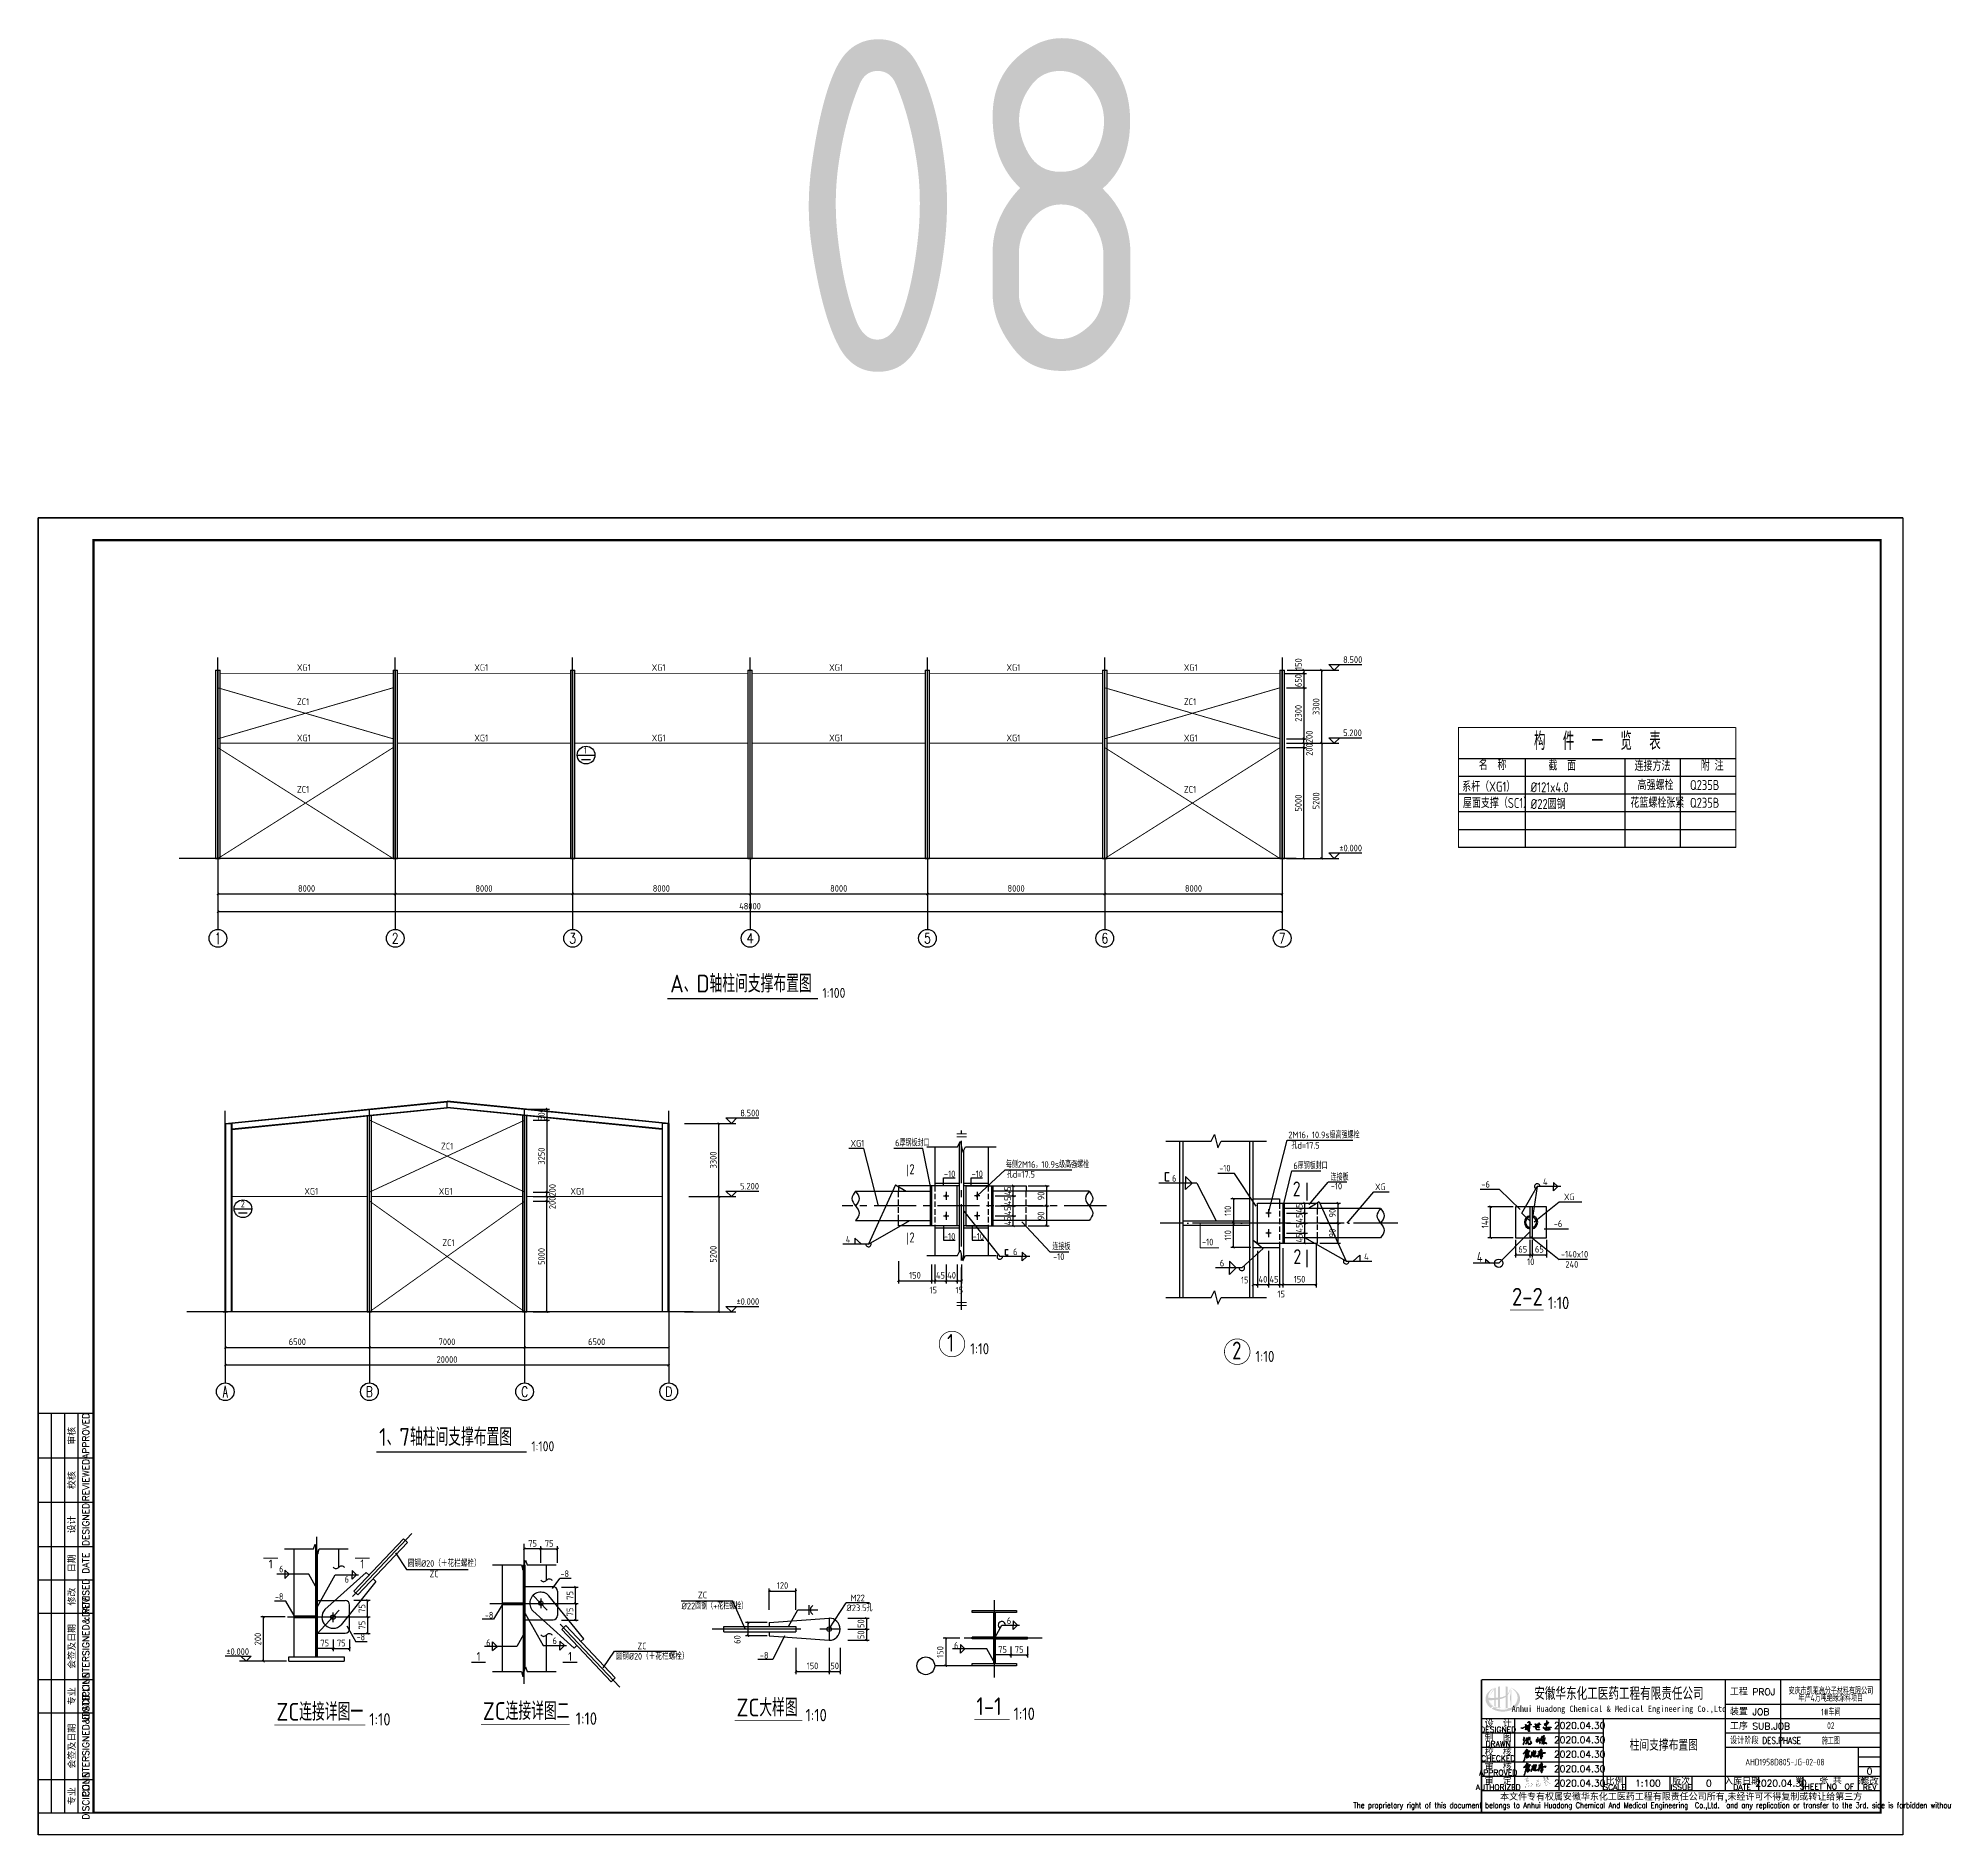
# Model space of a CAD drawing. Header units: millimetres. Extents: x 866561 to 877878, y 40199 to 44891.
# Drawn here: x 873151 to 874011, y 40206 to 41017 of the extents above; entities that cross this region are included whole.
import ezdxf
from ezdxf.enums import TextEntityAlignment as Align

# ---------------------------------------------------------------- set-up
doc = ezdxf.new("R2010")
doc.units = ezdxf.units.MM
doc.header["$LTSCALE"] = 1000
doc.header["$MEASUREMENT"] = 0
for name, pattern in [('2', [11.4, 9, -0.9, 0.6, -0.9]), ('center2', [28.575, 19.05, -3.175, 3.175, -3.175]), ('DASH', [0.35, 0.25, -0.1]), ('DASHED', [117.236842, 78.157895, -39.078947]), ('DOTE', [2.42, 2, -0.2, 0.02, -0.2])]:
    doc.linetypes.add(name, pattern=pattern)
doc.layers.add('1', color=4, linetype='Continuous', lineweight=70)
doc.layers.add('数字', color=3, linetype='Continuous', lineweight=9)
for name, color, linetype in [('1530', 253, 'Continuous'), ('1534', 7, 'Continuous'), ('AXIS', 3, 'Continuous'), ('AXIS_TEXT', 7, 'Continuous'), ('BEAM', 4, 'DASHED'), ('COLUMN', 9, 'Continuous'), ('D1', 112, 'Continuous'), ('DIM', 7, 'Continuous'), ('DOTE', 1, 'DOTE'), ('HATCH', 8, 'Continuous'), ('M_Prof', 2, 'Continuous'), ('NUM', 7, 'Continuous'), ('OTHER', 2, 'Continuous'), ('Prof', 2, 'Continuous'), ('PUB_DIM', 3, 'Continuous'), ('PUB_TEXT', 7, 'Continuous'), ('THIN', 7, 'Continuous'), ('尺寸标注', 7, 'Continuous'), ('支撑', 6, 'Continuous'), ('文字', 7, 'Continuous'), ('构件表__表格和文字', 7, 'Continuous'), ('柱', 2, 'Continuous'), ('柱集中标注', 2, 'Continuous'), ('标注', 7, 'Continuous'), ('梁集中标注', 2, 'Continuous'), ('焊缝标注', 3, 'Continuous'), ('索引符号标注', 253, 'Continuous'), ('轴线__点划线', 6, '2')]:
    doc.layers.add(name, color=color, linetype=linetype)
doc.styles.add('_TCH_AXIS', font='COMPLEX', dxfattribs={"bigfont": 'GBCBIG'})
doc.styles.add('COMPLEX', font='COMPLEX')
doc.styles.add('ECEC_TK', font='txt_l.shx', dxfattribs={"bigfont": 'hztxt_l.shx'})
doc.styles.add('ECEC_TQ', font='txt_l.shx', dxfattribs={"bigfont": 'hztxt_l.shx'})
doc.styles.add('ECEC_TQ_S', font='')
doc.styles.add('GBHZ', font='gbenor.shx', dxfattribs={"width": 0.9, "bigfont": 'gbcbig.shx'})
doc.styles.add('TS', font='tssdeng.shx', dxfattribs={"width": 0.8, "height": 2.5, "bigfont": 'tssdchn.shx'})
doc.styles.add('TSSD_REIN', font='tssdeng.shx', dxfattribs={"width": 0.7, "bigfont": 'tssdchn.shx'})
doc.styles.get('ECEC_TQ_S').set_extended_font_data('SimSun')
doc.dimstyles.new('Y10', dxfattribs={"dimscale": 0, "dimtxt": 3, "dimasz": 0.01, "dimexe": 1.2, "dimexo": 1, "dimgap": 1, "dimtad": 1, "dimdec": 0, "dimlfac": 10, "dimzin": 0, "dimdsep": 46, "dimtxsty": 'GBHZ', "dimblk1": 'DX', "dimblk2": 'DX', "dimsah": 1, "dimcen": 0.09, "dimdle": 1, "dimadec": 0, "dimazin": 0, "dimtfac": 1, "dimtdec": 0, "dimtix": 1, "dimtmove": 2, "dimatfit": 3, "dimldrblk": 'DX', "dimfxl": 0, "dimtolj": 1, "dimtzin": 0, "dimarcsym": 0})
doc.dimstyles.new('Y100', dxfattribs={"dimscale": 0, "dimtxt": 3, "dimasz": 0.01, "dimexe": 1.2, "dimexo": 2, "dimgap": 1, "dimtad": 1, "dimdec": 0, "dimlfac": 100, "dimzin": 0, "dimdsep": 46, "dimtxsty": 'GBHZ', "dimblk": 'DX', "dimcen": 0.09, "dimdle": 1, "dimclrd": 7, "dimclre": 7, "dimclrt": 7, "dimadec": 0, "dimazin": 0, "dimtfac": 1, "dimtdec": 0, "dimtix": 1, "dimtmove": 2, "dimatfit": 3, "dimldrblk": 'DX', "dimfxl": 0, "dimtolj": 1, "dimtzin": 0, "dimarcsym": 0})

msp = doc.modelspace()

# ---------------------------------------------------------------- texts
at = {"ltscale": 2, "style": 'GBHZ'}
for p in [(873504.738, 40583.93), (873373.453, 40379.436)]:
    msp.add_text('1:100', height=4.5, rotation=0.204441, dxfattribs=at).set_placement(p)
at = {"style": 'ECEC_TK'}
for s, p in [('APPROVED', (873172.499, 40386.443)), ('审核', (873165.999, 40386.443)), ('校核', (873165.999, 40366.443)), ('REVIEWED', (873172.499, 40366.443)), ('DESIGNED', (873172.499, 40346.443)), ('设计', (873165.999, 40346.443)), ('日期', (873165.999, 40328.943)), ('DATE', (873172.499, 40328.943)), ('REVISED', (873172.499, 40313.943)), ('修改', (873165.999, 40313.943)), ('COUNTERSIGNED&DATE', (873172.499, 40291.443)), ('会签及日期', (873165.999, 40291.443)), ('DISCIPLINE', (873172.499, 40268.943)), ('专业', (873165.999, 40268.943)), ('COUNTERSIGNED&DATE', (873172.499, 40246.443)), ('会签及日期', (873165.999, 40246.443)), ('DISCIPLINE', (873172.499, 40223.943)), ('专业', (873165.999, 40223.943))]:
    msp.add_text(s, height=3, rotation=90, dxfattribs=at).set_placement(p, align=Align.MIDDLE)
for s, height, style, width, p in [('安徽华东化工医药工程有限责任公司', 5, 'ECEC_TQ_S', 0.7, (873863.948, 40270.443)), ('Anhui Huadong Chemical & Medical Engineering Co.,Ltd', 2.8, 'ECEC_TQ_S', 0.85, (873863.948, 40262.943)), ('The proprietary right of this document belongs to Anhui Huadong Chemical And Medical Engineering  Co.,Ltd.  and any replication or transfer to the 3rd. side is forbidden without its permission. ', 2.5, 'ECEC_TQ', 0.72, (873891.999, 40219.443))]:
    msp.add_text(s, height=height, dxfattribs=dict(style=style, width=width)).set_placement(p, align=Align.MIDDLE)
at = {"style": 'ECEC_TQ'}
for s, p in [('工程 PROJ', (873913.999, 40269.443)), ('装置 JOB', (873913.999, 40260.443)), ('工序 SUB.JOB', (873913.999, 40253.943))]:
    msp.add_text(s, height=3, dxfattribs=at).set_placement(p)
for s, height, p in [('设  计', 3, (873809.499, 40256.943)), ('DESIGNED', 2.5, (873809.499, 40253.943)), ('DRAWN', 2.5, (873809.499, 40247.443)), ('制  图', 3, (873809.499, 40250.443)), ('CHECKED', 2.5, (873809.499, 40240.943)), ('校  核', 3, (873809.499, 40243.943)), ('APPROVED', 2.5, (873809.499, 40234.443)), ('审  核', 3, (873809.499, 40237.443)), ('审  定', 3, (873809.499, 40230.943)), ('比例', 3, (873861.999, 40230.943)), ('版次', 3, (873891.999, 40230.943)), ('入库日期', 3, (873919.499, 40230.943)), ('第   张 共   张', 3, (873959.499, 40231.193)), ('修改', 3, (873976.999, 40230.943)), ('AUTHORIZED', 2.5, (873809.499, 40227.943)), ('本文件专有权属安徽华东化工医药工程有限责任公司所有,未经许可不得复制或转让给第三方', 3, (873891.999, 40223.443)), ('SCALE', 2.5, (873861.999, 40227.943)), ('ISSUE', 2.5, (873891.999, 40227.943)), ('DATE', 2.5, (873919.499, 40227.943)), ('SHEET NO  OF  ', 2.5, (873959.499, 40228.193)), ('REV', 2.5, (873976.999, 40227.943))]:
    msp.add_text(s, height=height, dxfattribs=at).set_placement(p, align=Align.MIDDLE)
at = {"style": 'ECEC_TQ', "width": 0.8}
msp.add_text('设计阶段 DES.PHASE', height=3, dxfattribs=at).set_placement((873913.999, 40247.443))
at = {"style": 'ECEC_TQ'}
for tag, text, p in [('2020.04.30', ' ', (873846.243, 40255.771)), ('2020.04.30', ' ', (873846.243, 40249.271)), ('2020.04.30', ' ', (873846.243, 40242.771)), ('2020.04.30', ' ', (873846.243, 40236.271)), ('0', '0', (873976.999, 40235.109)), ('2020.04.30', ' ', (873846.243, 40229.771)), ('1:100', '1:100', (873876.999, 40229.693)), ('0', '0', (873904.499, 40229.693)), ('2020.04.30', ' ', (873936.999, 40229.693))]:
    msp.add_attdef(tag, text=text, height=3, dxfattribs=at).set_placement(p, align=Align.MIDDLE)
at = {"layer": '1534', "style": 'GBHZ', "width": 0.9}
for s, p in [('8.500', (873739.539, 40735.021)), ('5.200', (873739.539, 40702.021)), ('%%P0.000', (873737.859, 40650.021)), ('8.500', (873467.645, 40530.527)), ('5.200', (873467.645, 40497.527)), ('%%P0.000', (873465.965, 40445.527))]:
    msp.add_text(s, height=3, dxfattribs=at).set_placement(p)
at = {"layer": 'AXIS', "color": 0, "style": 'GBHZ', "width": 0.9}
for s, height, p in [('2M16，10.9s级高强螺栓', 3, (873714.841, 40520.662, 0.006)), ('XG1', 3, (873517.403, 40516.849, -0.001)), ('6厚钢板封口', 3, (873537.478, 40517.049, -0.001)), ('孔d=17.5', 3, (873716.248, 40515.946, 0.006)), ('2', 4.5, (873543.968, 40504.438, 0.006)), ('每侧2M16，10.9s级高强螺栓', 3, (873587.46, 40507.307, 0.007)), ('-10', 3, (873683.638, 40505.647, -0.002)), ('6厚钢板封口', 3, (873717.084, 40506.758, -0.002)), ('-10', 3, (873559.518, 40503.058, 0.007)), ('-10', 3, (873571.96, 40503.058, 0.007)), ('孔d=17.5', 3, (873587.856, 40502.88, 0.007)), ('6', 3, (873662.372, 40501.068, -0.002)), ('2', 6.75, (873716.836, 40494.393, 0.005)), ('连接板', 3, (873733.902, 40501.595, -0.001)), ('-10', 3, (873733.972, 40497.557, -0.001)), ('XG', 3, (873753.928, 40497.225, -0.002)), ('-6', 3, (873801.882, 40498.377, -0.091)), ('4', 3, (873829.684, 40499.506, -0.087)), ('XG', 3, (873839.171, 40492.706, -0.087)), ('-6', 3, (873834.542, 40480.605, 0.001)), ('4', 3, (873515.242, 40473.529, -0.004)), ('2', 4.5, (873543.968, 40473.653, 0.006)), ('-10', 3, (873559.518, 40474.843, 0.007)), ('-10', 3, (873572.437, 40474.843, 0.007)), ('连接板', 3, (873608.458, 40470.231)), ('-10', 3, (873675.899, 40472.31, -0.002)), ('6', 3, (873590.669, 40467.912, -0.001)), ('-10', 3, (873608.732, 40465.737)), ('6', 3, (873683.937, 40462.82, -0.002)), ('2', 6.75, (873717.133, 40463.849, -0.003)), ('4', 3, (873749.002, 40465.769, -0.005)), ('4', 4.5, (873799.873, 40464.851, -0.087)), ('-140x10', 3, (873837.752, 40466.845, -0.087)), ('240', 3, (873839.784, 40462.235, -0.087)), ('%%C22圆钢（+花栏螺栓）', 3, (873441.191, 40308.154, 37.658)), ('ZC', 3, (873448.542, 40313.12, 37.658)), ('%%C23.5孔', 3, (873515.57, 40307.335)), ('M22', 3, (873517.4, 40311.821, -0.088)), ('-8', 3, (873476.481, 40285.922))]:
    msp.add_text(s, height=height, dxfattribs=at).set_placement(p)
at = {"layer": 'AXIS', "style": 'TSSD_REIN', "width": 0.7}
for s, p in [('安庆市凯莱高分子材料有限公司', (873959.499, 40271.719)), ('年产4万吨绝缘涂料项目', (873959.499, 40268.488)), ('1#车间', (873959.499, 40262.193)), ('02', (873959.499, 40255.693)), ('施工图', (873959.499, 40249.193)), ('AHD1958D805-JG-02-08', (873938.777, 40239.236))]:
    msp.add_text(s, height=3, dxfattribs=at).set_placement(p, align=Align.MIDDLE)
at = {"layer": 'AXIS_TEXT', "style": 'GBHZ', "width": 0.9}
for s, p in [('1', (873560.928, 40424.351, -0.002)), ('2', (873689.495, 40420.9, -0.002))]:
    msp.add_text(s, height=8, dxfattribs=at).set_placement(p)
at = {"layer": 'D1', "style": 'GBHZ', "width": 0.9}
msp.add_text('%%P0.000', height=3, dxfattribs=at).set_placement((873235.891, 40287.595))
at = {"layer": 'NUM', "style": 'GBHZ'}
for s, p in [('A、D轴柱间支撑布置图', (873436.034, 40586.397)), ('1、7轴柱间支撑布置图', (873304.749, 40381.904))]:
    msp.add_text(s, height=8, dxfattribs=at).set_placement(p)
at = {"layer": 'PUB_DIM', "style": 'GBHZ'}
for p in [(873255.882, 40328.592), (873297.131, 40328.592), (873349.628, 40286.905), (873390.877, 40286.905)]:
    msp.add_text('1', height=4, dxfattribs=at).set_placement(p, align=Align.MIDDLE)
at = {"layer": 'PUB_TEXT', "style": 'GBHZ'}
for s, p in [('6', (873259.711, 40324.843)), ('圆钢%%C20（＋花栏螺栓）', (873317.718, 40327.366)), ('6', (873289.266, 40320.228)), ('ZC', (873327.6, 40322.659)), ('-8', (873386.594, 40322.722)), ('-8', (873257.827, 40312.438)), ('-8', (873352.474, 40304.031)), ('6', (873587.914, 40301.504)), ('-8', (873294.644, 40294.135)), ('6', (873353.096, 40291.614)), ('6', (873383.012, 40292.482)), ('ZC', (873421.346, 40290.171)), ('6', (873564.088, 40290.389)), ('圆钢%%C20（＋花栏螺栓）', (873411.464, 40285.484))]:
    msp.add_text(s, height=3, dxfattribs=at).set_placement(p)
at = {"layer": 'PUB_TEXT', "style": 'TS', "width": 0.8}
msp.add_text('柱间支撑布置图', height=5, dxfattribs=at).set_placement((873884.165, 40247.175), align=Align.MIDDLE)
at = {"layer": '文字', "color": 6, "style": 'GBHZ'}
for s, height, p in [('2-2', 8, (873815.696, 40445.167, 0.001)), ('1:10', 5.6, (873831.948, 40443.574, 0.001)), ('1:10', 5, (873571.343, 40423.192, -0.008)), ('1:10', 5, (873699.995, 40419.741, -0.008)), ('ZC连接详图一', 8, (873258.452, 40257.95)), ('ZC连接详图二', 8, (873351.554, 40258.282)), ('ZC大样图', 8, (873465.954, 40259.857)), ('1-1', 8, (873574.1, 40260.471)), ('1:10', 5.6, (873300.347, 40255.743)), ('1:10', 5.6, (873393.448, 40256.075)), ('1:10', 5.6, (873497.09, 40257.65)), ('1:10', 5.6, (873590.94, 40258.263))]:
    msp.add_text(s, height=height, dxfattribs=at).set_placement(p)
at = {"layer": '构件表__表格和文字', "style": 'GBHZ', "width": 0.9}
for s, height, p in [('构  件  一  览  表', 8, (873825.63, 40695.779)), ('名  称', 4.5, (873800.708, 40686.734)), ('截  面', 4.5, (873832.122, 40686.481)), ('连接方法', 4.5, (873870.967, 40686.317)), ('附 注', 4.5, (873900.866, 40686.439)), ('系杆（XG1）', 4.5, (873793.23, 40676.969)), ('%%C121x4.0', 4.5, (873824.125, 40676.709)), ('高强螺栓', 4.5, (873872.353, 40677.707)), ('Q235B', 4.5, (873895.971, 40677.694)), ('屋面支撑（SC1）', 4.5, (873793.578, 40669.617)), ('%%C22圆钢', 4.5, (873824.125, 40669.129)), ('花篮螺栓张紧', 4.5, (873869.11, 40669.727)), ('Q235B', 4.5, (873895.971, 40669.694))]:
    msp.add_text(s, height=height, dxfattribs=at).set_placement(p)
at = {"layer": '柱集中标注', "style": 'GBHZ', "width": 0.9}
for s, p in [('XG1', (873267.731, 40731.462)), ('XG1', (873347.731, 40731.462)), ('XG1', (873427.731, 40731.462)), ('XG1', (873507.731, 40731.462)), ('XG1', (873587.731, 40731.462)), ('XG1', (873667.731, 40731.462)), ('ZC1', (873267.712, 40716.007)), ('ZC1', (873667.712, 40716.007)), ('XG1', (873267.731, 40699.712)), ('XG1', (873347.731, 40699.712)), ('XG1', (873427.731, 40699.712)), ('XG1', (873507.731, 40699.712)), ('XG1', (873587.731, 40699.712)), ('XG1', (873667.731, 40699.712)), ('ZC1', (873267.712, 40676.494)), ('ZC1', (873667.712, 40676.494)), ('ZC1', (873332.698, 40515.58)), ('XG1', (873271.066, 40495.218)), ('XG1', (873331.661, 40495.218)), ('XG1', (873391.066, 40495.218)), ('ZC1', (873333.28, 40472))]:
    msp.add_text(s, height=3, dxfattribs=at).set_placement(p)
at = {"layer": '梁集中标注', "style": 'GBHZ', "width": 0.9}
msp.add_text('08', height=150, dxfattribs=at).set_placement((873490.331, 40866.341))
at = {"layer": '索引符号标注', "style": 'GBHZ'}
for s, p in [('1', (873397.179, 40694.09)), ('2', (873242.398, 40489.49))]:
    msp.add_text(s, height=3, dxfattribs=at).set_placement(p)

# ---------------------------------------------------------------- blocks, each defined once
blk = doc.blocks.new('DX')
at = {"color": 0, "linetype": 'ByBlock', "const_width": 40}
blk.add_lwpolyline([(-54, -51), (46, 49)], dxfattribs=at)
blk = doc.blocks.new('*D110')
at = {"layer": 'Defpoints', "color": 0, "linetype": 'ByBlock', "transparency": 16777216}
for p in [(873589.69, 40293.33), (873597.19, 40293.33), (873597.19, 40287.57)]:
    blk.add_point(p, dxfattribs=at)
at = {"layer": 'dim', "color": 7, "linetype": 'ByBlock', "lineweight": -2, "transparency": 16777216}
for p, q in [((873589.69, 40291.33), (873589.69, 40286.37)), ((873589.7, 40287.57), (873597.18, 40287.57)), ((873597.19, 40291.33), (873597.19, 40286.37))]:
    blk.add_line(p, q, dxfattribs=at)
at = {"layer": 'dim', "color": 7, "linetype": 'ByBlock', "lineweight": -2, "transparency": 16777216, "xscale": 0.01, "yscale": 0.01, "zscale": 0.01, "rotation": 180}
blk.add_blockref('DX', (873589.69, 40287.57), dxfattribs=at)
at = {"layer": 'dim', "color": 7, "linetype": 'ByBlock', "lineweight": -2, "transparency": 16777216, "xscale": 0.01, "yscale": 0.01, "zscale": 0.01}
blk.add_blockref('DX', (873597.19, 40287.57), dxfattribs=at)
at = {"layer": 'dim', "color": 7, "linetype": 'ByBlock', "transparency": 16777216, "insert": (873593.44, 40290.07), "char_height": 3, "attachment_point": 5, "style": 'GBHZ'}
blk.add_mtext('\\A1;75', dxfattribs=at)
blk = doc.blocks.new('*D111')
at = {"layer": 'Defpoints', "color": 0, "linetype": 'ByBlock', "transparency": 16777216}
for p in [(873582.19, 40293.33), (873589.69, 40293.33), (873582.19, 40287.57)]:
    blk.add_point(p, dxfattribs=at)
at = {"layer": 'dim', "color": 7, "linetype": 'ByBlock', "lineweight": -2, "transparency": 16777216}
for p, q in [((873582.19, 40291.33), (873582.19, 40286.37)), ((873589.68, 40287.57), (873582.2, 40287.57)), ((873589.69, 40291.33), (873589.69, 40286.37))]:
    blk.add_line(p, q, dxfattribs=at)
at = {"layer": 'dim', "color": 7, "linetype": 'ByBlock', "lineweight": -2, "transparency": 16777216, "xscale": 0.01, "yscale": 0.01, "zscale": 0.01, "rotation": 180}
blk.add_blockref('DX', (873582.19, 40287.57), dxfattribs=at)
at = {"layer": 'dim', "color": 7, "linetype": 'ByBlock', "lineweight": -2, "transparency": 16777216, "xscale": 0.01, "yscale": 0.01, "zscale": 0.01}
blk.add_blockref('DX', (873589.69, 40287.57), dxfattribs=at)
at = {"layer": 'dim', "color": 7, "linetype": 'ByBlock', "transparency": 16777216, "insert": (873585.94, 40290.07), "char_height": 3, "attachment_point": 5, "style": 'GBHZ'}
blk.add_mtext('\\A1;75', dxfattribs=at)
blk = doc.blocks.new('_ARROW')
blk.add_solid([(0, 0), (-1, 0.1), (-1, -0.1)])
blk = doc.blocks.new('*D112')
at = {"layer": 'Defpoints', "color": 0, "linetype": 'ByBlock', "transparency": 16777216}
for p in [(873568.7, 40295.2), (873560.31, 40282.68), (873572.19, 40282.68)]:
    blk.add_point(p, dxfattribs=at)
at = {"layer": 'dim', "color": 7, "linetype": 'ByBlock', "lineweight": -2, "transparency": 16777216}
for p, q in [((873566.7, 40295.2), (873559.11, 40295.2)), ((873560.31, 40295.19), (873560.31, 40282.69)), ((873570.19, 40282.68), (873559.11, 40282.68))]:
    blk.add_line(p, q, dxfattribs=at)
at = {"layer": 'dim', "color": 7, "linetype": 'ByBlock', "lineweight": -2, "transparency": 16777216, "xscale": 0.01, "yscale": 0.01, "zscale": 0.01}
for p, rotation in [((873560.31, 40295.2), 90), ((873560.31, 40282.68), 270)]:
    blk.add_blockref('DX', p, dxfattribs=dict(at, rotation=rotation))
at = {"layer": 'dim', "color": 7, "linetype": 'ByBlock', "transparency": 16777216, "insert": (873557.81, 40288.94), "char_height": 3, "attachment_point": 5, "rotation": 90, "style": 'GBHZ'}
blk.add_mtext('\\A1;150', dxfattribs=at)
blk = doc.blocks.new('*D113')
at = {"layer": 'Defpoints', "color": 0, "transparency": 16777216}
for p in [(873492.72, 40316.41), (873480.72, 40306.97), (873492.72, 40306.97)]:
    blk.add_point(p, dxfattribs=at)
at = {"layer": 'dim', "color": 0, "lineweight": -2, "transparency": 16777216}
for p, q in [((873480.72, 40307.97), (873480.72, 40317.61)), ((873492.72, 40307.97), (873492.72, 40317.61)), ((873480.73, 40316.41), (873492.71, 40316.41))]:
    blk.add_line(p, q, dxfattribs=at)
at = {"layer": 'dim', "color": 0, "lineweight": -2, "transparency": 16777216, "xscale": 0.01, "yscale": 0.01, "zscale": 0.01, "rotation": 180}
blk.add_blockref('DX', (873480.72, 40316.41), dxfattribs=at)
at = {"layer": 'dim', "color": 0, "lineweight": -2, "transparency": 16777216, "xscale": 0.01, "yscale": 0.01, "zscale": 0.01}
blk.add_blockref('DX', (873492.72, 40316.41), dxfattribs=at)
at = {"layer": 'dim', "color": 0, "transparency": 16777216, "insert": (873486.72, 40318.91), "char_height": 3, "attachment_point": 5, "style": 'GBHZ'}
blk.add_mtext('\\A1;120', dxfattribs=at)
blk = doc.blocks.new('*D114')
at = {"layer": 'Defpoints', "color": 0, "transparency": 16777216}
for p in [(873515.12, 40304.2), (873515.12, 40299.2), (873524.58, 40299.2)]:
    blk.add_point(p, dxfattribs=at)
at = {"layer": 'dim', "color": 0, "lineweight": -2, "transparency": 16777216}
for p, q in [((873516.12, 40304.2), (873525.78, 40304.2)), ((873524.58, 40304.19), (873524.58, 40299.21)), ((873516.12, 40299.2), (873525.78, 40299.2))]:
    blk.add_line(p, q, dxfattribs=at)
at = {"layer": 'dim', "color": 0, "lineweight": -2, "transparency": 16777216, "xscale": 0.01, "yscale": 0.01, "zscale": 0.01}
for p, rotation in [((873524.58, 40304.2), 90), ((873524.58, 40299.2), 270)]:
    blk.add_blockref('DX', p, dxfattribs=dict(at, rotation=rotation))
at = {"layer": 'dim', "color": 0, "transparency": 16777216, "insert": (873522.08, 40301.7), "char_height": 3, "attachment_point": 5, "rotation": 90, "style": 'GBHZ'}
blk.add_mtext('\\A1;50', dxfattribs=at)
blk = doc.blocks.new('*D115')
at = {"layer": 'Defpoints', "color": 0, "transparency": 16777216}
for p in [(873515.12, 40299.2), (873515.12, 40294.2), (873524.58, 40294.2)]:
    blk.add_point(p, dxfattribs=at)
at = {"layer": 'dim', "color": 0, "lineweight": -2, "transparency": 16777216}
for p, q in [((873516.12, 40299.2), (873525.78, 40299.2)), ((873516.12, 40294.2), (873525.78, 40294.2)), ((873524.58, 40299.19), (873524.58, 40294.21))]:
    blk.add_line(p, q, dxfattribs=at)
at = {"layer": 'dim', "color": 0, "lineweight": -2, "transparency": 16777216, "xscale": 0.01, "yscale": 0.01, "zscale": 0.01}
for p, rotation in [((873524.58, 40294.2), 270), ((873524.58, 40299.2), 90)]:
    blk.add_blockref('DX', p, dxfattribs=dict(at, rotation=rotation))
at = {"layer": 'dim', "color": 0, "transparency": 16777216, "insert": (873522.08, 40296.7), "char_height": 3, "attachment_point": 5, "rotation": 90, "style": 'GBHZ'}
blk.add_mtext('\\A1;50', dxfattribs=at)
blk = doc.blocks.new('*D116')
at = {"layer": 'Defpoints', "color": 0, "transparency": 16777216}
for p in [(873492.72, 40291.8), (873507.72, 40291.8), (873507.72, 40280.16)]:
    blk.add_point(p, dxfattribs=at)
at = {"layer": 'dim', "color": 0, "lineweight": -2, "transparency": 16777216}
for p, q in [((873492.72, 40290.8), (873492.72, 40278.96)), ((873507.72, 40290.8), (873507.72, 40278.96)), ((873492.73, 40280.16), (873507.71, 40280.16))]:
    blk.add_line(p, q, dxfattribs=at)
at = {"layer": 'dim', "color": 0, "lineweight": -2, "transparency": 16777216, "xscale": 0.01, "yscale": 0.01, "zscale": 0.01, "rotation": 180}
blk.add_blockref('DX', (873492.72, 40280.16), dxfattribs=at)
at = {"layer": 'dim', "color": 0, "lineweight": -2, "transparency": 16777216, "xscale": 0.01, "yscale": 0.01, "zscale": 0.01}
blk.add_blockref('DX', (873507.72, 40280.16), dxfattribs=at)
at = {"layer": 'dim', "color": 0, "transparency": 16777216, "insert": (873500.22, 40282.66), "char_height": 3, "attachment_point": 5, "style": 'GBHZ'}
blk.add_mtext('\\A1;150', dxfattribs=at)
blk = doc.blocks.new('*D117')
at = {"layer": 'Defpoints', "color": 0, "transparency": 16777216}
for p in [(873507.72, 40291.8), (873512.72, 40291.8), (873512.72, 40280.16)]:
    blk.add_point(p, dxfattribs=at)
at = {"layer": 'dim', "color": 0, "lineweight": -2, "transparency": 16777216}
for p, q in [((873507.72, 40290.8), (873507.72, 40278.96)), ((873512.72, 40290.8), (873512.72, 40278.96)), ((873507.73, 40280.16), (873512.71, 40280.16))]:
    blk.add_line(p, q, dxfattribs=at)
at = {"layer": 'dim', "color": 0, "lineweight": -2, "transparency": 16777216, "xscale": 0.01, "yscale": 0.01, "zscale": 0.01, "rotation": 180}
blk.add_blockref('DX', (873507.72, 40280.16), dxfattribs=at)
at = {"layer": 'dim', "color": 0, "lineweight": -2, "transparency": 16777216, "xscale": 0.01, "yscale": 0.01, "zscale": 0.01}
blk.add_blockref('DX', (873512.72, 40280.16), dxfattribs=at)
at = {"layer": 'dim', "color": 0, "transparency": 16777216, "insert": (873510.22, 40282.66), "char_height": 3, "attachment_point": 5, "style": 'GBHZ'}
blk.add_mtext('\\A1;50', dxfattribs=at)
blk = doc.blocks.new('*D118')
at = {"layer": 'Defpoints', "color": 0, "transparency": 16777216}
for p in [(873471.15, 40302.2), (873480.72, 40302.2), (873480.72, 40296.2)]:
    blk.add_point(p, dxfattribs=at)
at = {"layer": 'dim', "color": 0, "lineweight": -2, "transparency": 16777216}
for p, q in [((873479.72, 40302.2), (873469.95, 40302.2)), ((873471.15, 40296.21), (873471.15, 40302.19)), ((873479.72, 40296.2), (873469.95, 40296.2))]:
    blk.add_line(p, q, dxfattribs=at)
at = {"layer": 'dim', "color": 0, "lineweight": -2, "transparency": 16777216, "xscale": 0.01, "yscale": 0.01, "zscale": 0.01}
for p, rotation in [((873471.15, 40302.2), 90), ((873471.15, 40296.2), 270)]:
    blk.add_blockref('DX', p, dxfattribs=dict(at, rotation=rotation))
at = {"layer": 'dim', "color": 0, "transparency": 16777216, "insert": (873466.28, 40294.54), "char_height": 3, "attachment_point": 5, "rotation": 90, "style": 'GBHZ'}
blk.add_mtext('\\A1;60', dxfattribs=at)
blk = doc.blocks.new('*D119')
at = {"layer": 'Defpoints', "color": 0, "linetype": 'ByBlock', "transparency": 16777216}
for p in [(873385.08, 40318.22), (873393.34, 40318.22), (873385.08, 40310.72)]:
    blk.add_point(p, dxfattribs=at)
at = {"layer": 'dim', "color": 7, "linetype": 'ByBlock', "lineweight": -2, "transparency": 16777216}
for p, q in [((873387.08, 40318.22), (873394.54, 40318.22)), ((873393.34, 40310.73), (873393.34, 40318.21)), ((873387.08, 40310.72), (873394.54, 40310.72))]:
    blk.add_line(p, q, dxfattribs=at)
at = {"layer": 'dim', "color": 7, "linetype": 'ByBlock', "lineweight": -2, "transparency": 16777216, "xscale": 0.01, "yscale": 0.01, "zscale": 0.01}
for p, rotation in [((873393.34, 40318.22), 90), ((873393.34, 40310.72), 270)]:
    blk.add_blockref('DX', p, dxfattribs=dict(at, rotation=rotation))
at = {"layer": 'dim', "color": 7, "linetype": 'ByBlock', "transparency": 16777216, "insert": (873390.84, 40314.47), "char_height": 3, "attachment_point": 5, "rotation": 90, "style": 'GBHZ'}
blk.add_mtext('\\A1;75', dxfattribs=at)
blk = doc.blocks.new('*D120')
at = {"layer": 'Defpoints', "color": 0, "linetype": 'ByBlock', "transparency": 16777216}
for p in [(873385.08, 40310.72), (873385.08, 40303.22), (873393.34, 40303.22)]:
    blk.add_point(p, dxfattribs=at)
at = {"layer": 'dim', "color": 7, "linetype": 'ByBlock', "lineweight": -2, "transparency": 16777216}
for p, q in [((873387.08, 40310.72), (873394.54, 40310.72)), ((873393.34, 40310.71), (873393.34, 40303.23)), ((873387.08, 40303.22), (873394.54, 40303.22))]:
    blk.add_line(p, q, dxfattribs=at)
at = {"layer": 'dim', "color": 7, "linetype": 'ByBlock', "lineweight": -2, "transparency": 16777216, "xscale": 0.01, "yscale": 0.01, "zscale": 0.01}
for p, rotation in [((873393.34, 40310.72), 90), ((873393.34, 40303.22), 270)]:
    blk.add_blockref('DX', p, dxfattribs=dict(at, rotation=rotation))
at = {"layer": 'dim', "color": 7, "linetype": 'ByBlock', "transparency": 16777216, "insert": (873390.84, 40306.97), "char_height": 3, "attachment_point": 5, "rotation": 90, "style": 'GBHZ'}
blk.add_mtext('\\A1;75', dxfattribs=at)
blk = doc.blocks.new('*D121')
at = {"layer": 'Defpoints', "color": 0, "linetype": 'ByBlock', "transparency": 16777216}
for p in [(873370.24, 40335.41), (873370.24, 40327.15), (873377.74, 40327.15)]:
    blk.add_point(p, dxfattribs=at)
at = {"layer": 'dim', "color": 7, "linetype": 'ByBlock', "lineweight": -2, "transparency": 16777216}
for p, q in [((873370.24, 40329.15), (873370.24, 40336.61)), ((873377.73, 40335.41), (873370.25, 40335.41)), ((873377.74, 40329.15), (873377.74, 40336.61))]:
    blk.add_line(p, q, dxfattribs=at)
at = {"layer": 'dim', "color": 7, "linetype": 'ByBlock', "lineweight": -2, "transparency": 16777216, "xscale": 0.01, "yscale": 0.01, "zscale": 0.01, "rotation": 180}
blk.add_blockref('DX', (873370.24, 40335.41), dxfattribs=at)
at = {"layer": 'dim', "color": 7, "linetype": 'ByBlock', "lineweight": -2, "transparency": 16777216, "xscale": 0.01, "yscale": 0.01, "zscale": 0.01}
blk.add_blockref('DX', (873377.74, 40335.41), dxfattribs=at)
at = {"layer": 'dim', "color": 7, "linetype": 'ByBlock', "transparency": 16777216, "insert": (873373.99, 40337.91), "char_height": 3, "attachment_point": 5, "style": 'GBHZ'}
blk.add_mtext('\\A1;75', dxfattribs=at)
blk = doc.blocks.new('*D122')
at = {"layer": 'Defpoints', "color": 0, "linetype": 'ByBlock', "transparency": 16777216}
for p in [(873385.24, 40335.41), (873377.74, 40327.15), (873385.24, 40327.15)]:
    blk.add_point(p, dxfattribs=at)
at = {"layer": 'dim', "color": 7, "linetype": 'ByBlock', "lineweight": -2, "transparency": 16777216}
for p, q in [((873377.74, 40329.15), (873377.74, 40336.61)), ((873377.75, 40335.41), (873385.23, 40335.41)), ((873385.24, 40329.15), (873385.24, 40336.61))]:
    blk.add_line(p, q, dxfattribs=at)
at = {"layer": 'dim', "color": 7, "linetype": 'ByBlock', "lineweight": -2, "transparency": 16777216, "xscale": 0.01, "yscale": 0.01, "zscale": 0.01, "rotation": 180}
blk.add_blockref('DX', (873377.74, 40335.41), dxfattribs=at)
at = {"layer": 'dim', "color": 7, "linetype": 'ByBlock', "lineweight": -2, "transparency": 16777216, "xscale": 0.01, "yscale": 0.01, "zscale": 0.01}
blk.add_blockref('DX', (873385.24, 40335.41), dxfattribs=at)
at = {"layer": 'dim', "color": 7, "linetype": 'ByBlock', "transparency": 16777216, "insert": (873381.49, 40337.91), "char_height": 3, "attachment_point": 5, "style": 'GBHZ'}
blk.add_mtext('\\A1;75', dxfattribs=at)
blk = doc.blocks.new('*D123')
at = {"layer": 'Defpoints', "color": 0, "linetype": 'ByBlock', "transparency": 16777216}
for p in [(873291.33, 40312.27), (873299.59, 40312.27), (873291.33, 40304.77)]:
    blk.add_point(p, dxfattribs=at)
at = {"layer": 'dim', "color": 7, "linetype": 'ByBlock', "lineweight": -2, "transparency": 16777216}
for p, q in [((873293.33, 40312.27), (873300.79, 40312.27)), ((873299.59, 40304.78), (873299.59, 40312.26)), ((873293.33, 40304.77), (873300.79, 40304.77))]:
    blk.add_line(p, q, dxfattribs=at)
at = {"layer": 'dim', "color": 7, "linetype": 'ByBlock', "lineweight": -2, "transparency": 16777216, "xscale": 0.01, "yscale": 0.01, "zscale": 0.01}
for p, rotation in [((873299.59, 40312.27), 90), ((873299.59, 40304.77), 270)]:
    blk.add_blockref('DX', p, dxfattribs=dict(at, rotation=rotation))
at = {"layer": 'dim', "color": 7, "linetype": 'ByBlock', "transparency": 16777216, "insert": (873297.09, 40308.52), "char_height": 3, "attachment_point": 5, "rotation": 90, "style": 'GBHZ'}
blk.add_mtext('\\A1;75', dxfattribs=at)
blk = doc.blocks.new('*D124')
at = {"layer": 'Defpoints', "color": 0, "linetype": 'ByBlock', "transparency": 16777216}
for p in [(873276.49, 40296.53), (873283.99, 40296.53), (873276.49, 40290.42)]:
    blk.add_point(p, dxfattribs=at)
at = {"layer": 'dim', "color": 7, "linetype": 'ByBlock', "lineweight": -2, "transparency": 16777216}
for p, q in [((873276.49, 40294.53), (873276.49, 40289.22)), ((873283.99, 40294.53), (873283.99, 40289.22)), ((873283.98, 40290.42), (873276.5, 40290.42))]:
    blk.add_line(p, q, dxfattribs=at)
at = {"layer": 'dim', "color": 7, "linetype": 'ByBlock', "lineweight": -2, "transparency": 16777216, "xscale": 0.01, "yscale": 0.01, "zscale": 0.01, "rotation": 180}
blk.add_blockref('DX', (873276.49, 40290.42), dxfattribs=at)
at = {"layer": 'dim', "color": 7, "linetype": 'ByBlock', "lineweight": -2, "transparency": 16777216, "xscale": 0.01, "yscale": 0.01, "zscale": 0.01}
blk.add_blockref('DX', (873283.99, 40290.42), dxfattribs=at)
at = {"layer": 'dim', "color": 7, "linetype": 'ByBlock', "transparency": 16777216, "insert": (873280.24, 40292.92), "char_height": 3, "attachment_point": 5, "style": 'GBHZ'}
blk.add_mtext('\\A1;75', dxfattribs=at)
blk = doc.blocks.new('*D125')
at = {"layer": 'Defpoints', "color": 0, "linetype": 'ByBlock', "transparency": 16777216}
for p in [(873283.99, 40296.53), (873291.49, 40296.53), (873291.49, 40290.42)]:
    blk.add_point(p, dxfattribs=at)
at = {"layer": 'dim', "color": 7, "linetype": 'ByBlock', "lineweight": -2, "transparency": 16777216}
for p, q in [((873283.99, 40294.53), (873283.99, 40289.22)), ((873291.49, 40294.53), (873291.49, 40289.22)), ((873284, 40290.42), (873291.48, 40290.42))]:
    blk.add_line(p, q, dxfattribs=at)
at = {"layer": 'dim', "color": 7, "linetype": 'ByBlock', "lineweight": -2, "transparency": 16777216, "xscale": 0.01, "yscale": 0.01, "zscale": 0.01, "rotation": 180}
blk.add_blockref('DX', (873283.99, 40290.42), dxfattribs=at)
at = {"layer": 'dim', "color": 7, "linetype": 'ByBlock', "lineweight": -2, "transparency": 16777216, "xscale": 0.01, "yscale": 0.01, "zscale": 0.01}
blk.add_blockref('DX', (873291.49, 40290.42), dxfattribs=at)
at = {"layer": 'dim', "color": 7, "linetype": 'ByBlock', "transparency": 16777216, "insert": (873287.74, 40292.92), "char_height": 3, "attachment_point": 5, "style": 'GBHZ'}
blk.add_mtext('\\A1;75', dxfattribs=at)
blk = doc.blocks.new('*D126')
at = {"layer": 'Defpoints', "color": 0, "transparency": 16777216}
for p in [(873252.58, 40304.77), (873263.41, 40304.77), (873263.99, 40284.77)]:
    blk.add_point(p, dxfattribs=at)
at = {"layer": 'dim', "color": 0, "lineweight": -2, "transparency": 16777216}
for p, q in [((873262.41, 40304.77), (873251.38, 40304.77)), ((873252.58, 40284.78), (873252.58, 40304.76)), ((873262.99, 40284.77), (873251.38, 40284.77))]:
    blk.add_line(p, q, dxfattribs=at)
at = {"layer": 'dim', "color": 0, "lineweight": -2, "transparency": 16777216, "xscale": 0.01, "yscale": 0.01, "zscale": 0.01}
for p, rotation in [((873252.58, 40304.77), 90), ((873252.58, 40284.77), 270)]:
    blk.add_blockref('DX', p, dxfattribs=dict(at, rotation=rotation))
at = {"layer": 'dim', "color": 0, "transparency": 16777216, "insert": (873250.08, 40294.77), "char_height": 3, "attachment_point": 5, "rotation": 90, "style": 'GBHZ'}
blk.add_mtext('\\A1;200', dxfattribs=at)
blk = doc.blocks.new('*D127')
at = {"layer": 'Defpoints', "color": 0, "transparency": 16777216}
for p in [(873713.06, 40731.82), (873711.06, 40730.32), (873721.87, 40730.32)]:
    blk.add_point(p, dxfattribs=at)
at = {"layer": 'dim', "color": 7, "lineweight": -2, "transparency": 16777216}
for p, q in [((873715.06, 40731.82), (873723.07, 40731.82)), ((873721.87, 40731.83), (873721.87, 40731.84)), ((873721.87, 40731.82), (873721.87, 40730.32)), ((873713.06, 40730.32), (873723.07, 40730.32)), ((873721.87, 40730.31), (873721.87, 40730.3))]:
    blk.add_line(p, q, dxfattribs=at)
at = {"layer": 'dim', "color": 7, "lineweight": -2, "transparency": 16777216, "xscale": 0.01, "yscale": 0.01, "zscale": 0.01}
for p, rotation in [((873721.87, 40731.82), 270), ((873721.87, 40730.32), 90)]:
    blk.add_blockref('DX', p, dxfattribs=dict(at, rotation=rotation))
at = {"layer": 'dim', "color": 7, "transparency": 16777216, "insert": (873719.37, 40734.5), "char_height": 3, "attachment_point": 5, "rotation": 90, "style": 'GBHZ'}
blk.add_mtext('\\A1;150', dxfattribs=at)
blk = doc.blocks.new('*D128')
at = {"layer": 'Defpoints', "color": 0, "transparency": 16777216}
for p in [(873714.33, 40698.82), (873712.33, 40646.82), (873729.87, 40646.82)]:
    blk.add_point(p, dxfattribs=at)
at = {"layer": 'dim', "color": 7, "lineweight": -2, "transparency": 16777216}
for p, q in [((873716.33, 40698.82), (873731.07, 40698.82)), ((873729.87, 40698.81), (873729.87, 40646.83)), ((873714.33, 40646.82), (873731.07, 40646.82))]:
    blk.add_line(p, q, dxfattribs=at)
at = {"layer": 'dim', "color": 7, "lineweight": -2, "transparency": 16777216, "xscale": 0.01, "yscale": 0.01, "zscale": 0.01}
for p, rotation in [((873729.87, 40698.82), 90), ((873729.87, 40646.82), 270)]:
    blk.add_blockref('DX', p, dxfattribs=dict(at, rotation=rotation))
at = {"layer": 'dim', "color": 7, "transparency": 16777216, "insert": (873727.37, 40672.82), "char_height": 3, "attachment_point": 5, "rotation": 90, "style": 'GBHZ'}
blk.add_mtext('\\A1;5200', dxfattribs=at)
blk = doc.blocks.new('*D129')
at = {"layer": 'Defpoints', "color": 0, "transparency": 16777216}
for p in [(873712.06, 40723.82), (873713.06, 40730.32), (873721.87, 40723.82)]:
    blk.add_point(p, dxfattribs=at)
at = {"layer": 'dim', "color": 7, "lineweight": -2, "transparency": 16777216}
for p, q in [((873714.06, 40723.82), (873723.07, 40723.82)), ((873715.06, 40730.32), (873723.07, 40730.32)), ((873721.87, 40730.31), (873721.87, 40723.83))]:
    blk.add_line(p, q, dxfattribs=at)
at = {"layer": 'dim', "color": 7, "lineweight": -2, "transparency": 16777216, "xscale": 0.01, "yscale": 0.01, "zscale": 0.01}
for p, rotation in [((873721.87, 40730.32), 90), ((873721.87, 40723.82), 270)]:
    blk.add_blockref('DX', p, dxfattribs=dict(at, rotation=rotation))
at = {"layer": 'dim', "color": 7, "transparency": 16777216, "insert": (873719.37, 40727.07), "char_height": 3, "attachment_point": 5, "rotation": 90, "style": 'GBHZ'}
blk.add_mtext('\\A1;650', dxfattribs=at)
blk = doc.blocks.new('*D130')
at = {"layer": 'Defpoints', "color": 0, "transparency": 16777216}
for p in [(873712.06, 40723.82), (873712.06, 40700.82), (873721.87, 40700.82)]:
    blk.add_point(p, dxfattribs=at)
at = {"layer": 'dim', "color": 7, "lineweight": -2, "transparency": 16777216}
for p, q in [((873714.06, 40723.82), (873723.07, 40723.82)), ((873721.87, 40723.81), (873721.87, 40700.83)), ((873714.06, 40700.82), (873723.07, 40700.82))]:
    blk.add_line(p, q, dxfattribs=at)
at = {"layer": 'dim', "color": 7, "lineweight": -2, "transparency": 16777216, "xscale": 0.01, "yscale": 0.01, "zscale": 0.01}
for p, rotation in [((873721.87, 40723.82), 90), ((873721.87, 40700.82), 270)]:
    blk.add_blockref('DX', p, dxfattribs=dict(at, rotation=rotation))
at = {"layer": 'dim', "color": 7, "transparency": 16777216, "insert": (873719.37, 40712.32), "char_height": 3, "attachment_point": 5, "rotation": 90, "style": 'GBHZ'}
blk.add_mtext('\\A1;2300', dxfattribs=at)
blk = doc.blocks.new('*D131')
at = {"layer": 'Defpoints', "color": 0, "transparency": 16777216}
for p in [(873712.33, 40731.82), (873729.87, 40731.82), (873714.33, 40698.82)]:
    blk.add_point(p, dxfattribs=at)
at = {"layer": 'dim', "color": 7, "lineweight": -2, "transparency": 16777216}
for p, q in [((873714.33, 40731.82), (873731.07, 40731.82)), ((873729.87, 40698.83), (873729.87, 40731.81)), ((873716.33, 40698.82), (873731.07, 40698.82))]:
    blk.add_line(p, q, dxfattribs=at)
at = {"layer": 'dim', "color": 7, "lineweight": -2, "transparency": 16777216, "xscale": 0.01, "yscale": 0.01, "zscale": 0.01}
for p, rotation in [((873729.87, 40731.82), 90), ((873729.87, 40698.82), 270)]:
    blk.add_blockref('DX', p, dxfattribs=dict(at, rotation=rotation))
at = {"layer": 'dim', "color": 7, "transparency": 16777216, "insert": (873727.37, 40715.32), "char_height": 3, "attachment_point": 5, "rotation": 90, "style": 'GBHZ'}
blk.add_mtext('\\A1;3300', dxfattribs=at)
blk = doc.blocks.new('*D132')
at = {"layer": 'Defpoints', "color": 0, "transparency": 16777216}
for p in [(873712.06, 40700.82), (873712.06, 40698.82), (873721.87, 40700.82)]:
    blk.add_point(p, dxfattribs=at)
at = {"layer": 'dim', "color": 7, "lineweight": -2, "transparency": 16777216}
for p, q in [((873714.06, 40700.82), (873723.07, 40700.82)), ((873714.06, 40698.82), (873723.07, 40698.82)), ((873721.87, 40700.83), (873721.87, 40700.84)), ((873721.87, 40698.82), (873721.87, 40700.82)), ((873721.87, 40698.81), (873721.87, 40698.8))]:
    blk.add_line(p, q, dxfattribs=at)
at = {"layer": 'dim', "color": 7, "lineweight": -2, "transparency": 16777216, "xscale": 0.01, "yscale": 0.01, "zscale": 0.01}
for p, rotation in [((873721.87, 40700.82), 270), ((873721.87, 40698.82), 90)]:
    blk.add_blockref('DX', p, dxfattribs=dict(at, rotation=rotation))
at = {"layer": 'dim', "color": 7, "transparency": 16777216, "insert": (873724.31, 40701.67), "char_height": 3, "attachment_point": 5, "rotation": 90, "style": 'GBHZ'}
blk.add_mtext('\\A1;200', dxfattribs=at)
blk = doc.blocks.new('*D133')
at = {"layer": 'Defpoints', "color": 0, "transparency": 16777216}
for p in [(873712.06, 40696.82), (873721.87, 40696.82), (873712.06, 40646.82)]:
    blk.add_point(p, dxfattribs=at)
at = {"layer": 'dim', "color": 7, "lineweight": -2, "transparency": 16777216}
for p, q in [((873714.06, 40696.82), (873723.07, 40696.82)), ((873721.87, 40646.83), (873721.87, 40696.81)), ((873714.06, 40646.82), (873723.07, 40646.82))]:
    blk.add_line(p, q, dxfattribs=at)
at = {"layer": 'dim', "color": 7, "lineweight": -2, "transparency": 16777216, "xscale": 0.01, "yscale": 0.01, "zscale": 0.01}
for p, rotation in [((873721.87, 40696.82), 90), ((873721.87, 40646.82), 270)]:
    blk.add_blockref('DX', p, dxfattribs=dict(at, rotation=rotation))
at = {"layer": 'dim', "color": 7, "transparency": 16777216, "insert": (873719.37, 40671.82), "char_height": 3, "attachment_point": 5, "rotation": 90, "style": 'GBHZ'}
blk.add_mtext('\\A1;5000', dxfattribs=at)
blk = doc.blocks.new('*D134')
at = {"layer": 'Defpoints', "color": 0, "transparency": 16777216}
for p in [(873712.06, 40698.82), (873712.06, 40696.82), (873721.87, 40696.82)]:
    blk.add_point(p, dxfattribs=at)
at = {"layer": 'dim', "color": 7, "lineweight": -2, "transparency": 16777216}
for p, q in [((873714.06, 40698.82), (873723.07, 40698.82)), ((873714.06, 40696.82), (873723.07, 40696.82)), ((873721.87, 40698.83), (873721.87, 40698.84)), ((873721.87, 40698.82), (873721.87, 40696.82)), ((873721.87, 40696.81), (873721.87, 40696.8))]:
    blk.add_line(p, q, dxfattribs=at)
at = {"layer": 'dim', "color": 7, "lineweight": -2, "transparency": 16777216, "xscale": 0.01, "yscale": 0.01, "zscale": 0.01}
for p, rotation in [((873721.87, 40698.82), 270), ((873721.87, 40696.82), 90)]:
    blk.add_blockref('DX', p, dxfattribs=dict(at, rotation=rotation))
at = {"layer": 'dim', "color": 7, "transparency": 16777216, "insert": (873724.31, 40695.97), "char_height": 3, "attachment_point": 5, "rotation": 90, "style": 'GBHZ'}
blk.add_mtext('\\A1;200', dxfattribs=at)
blk = doc.blocks.new('BOLIT_GAOQIANG')
at = {"layer": 'THIN', "color": 252}
for p, q in [((-1.2, 0), (1.2, 0)), ((0, 1.8), (0, -1.8))]:
    blk.add_line(p, q, dxfattribs=at)
at = {"layer": 'THIN'}
blk.add_solid([(0, 1.2), (0.6, 0), (-0.6, 0), (0, -1.2)], dxfattribs=at)
blk = doc.blocks.new('*D173')
at = {"layer": 'Defpoints', "color": 0, "linetype": 'ByBlock', "transparency": 16777216}
for p in [(873596.56, 40499.14, 0.01), (873596.56, 40490.14, 0.01), (873605.78, 40490.14)]:
    blk.add_point(p, dxfattribs=at)
at = {"layer": 'dim', "color": 0, "linetype": 'ByBlock', "lineweight": -2, "transparency": 16777216}
for p, q in [((873597.56, 40499.14), (873606.98, 40499.14)), ((873605.78, 40499.13), (873605.78, 40490.15)), ((873597.56, 40490.14), (873606.98, 40490.14))]:
    blk.add_line(p, q, dxfattribs=at)
at = {"layer": 'dim', "color": 0, "linetype": 'ByBlock', "lineweight": -2, "transparency": 16777216, "xscale": 0.01, "yscale": 0.01, "zscale": 0.01}
for p, rotation in [((873605.78, 40499.14), 90), ((873605.78, 40490.14), 270)]:
    blk.add_blockref('DX', p, dxfattribs=dict(at, rotation=rotation))
at = {"layer": 'dim', "color": 0, "linetype": 'ByBlock', "transparency": 16777216, "insert": (873603.28, 40494.64), "char_height": 3, "attachment_point": 5, "rotation": 90, "style": 'GBHZ'}
blk.add_mtext('\\A1;90', dxfattribs=at)
blk = doc.blocks.new('*D174')
at = {"layer": 'Defpoints', "color": 0, "linetype": 'ByBlock', "transparency": 16777216}
for p in [(873596.56, 40490.14), (873596.56, 40481.14, 0.02), (873605.78, 40481.14)]:
    blk.add_point(p, dxfattribs=at)
at = {"layer": 'dim', "color": 0, "linetype": 'ByBlock', "lineweight": -2, "transparency": 16777216}
for p, q in [((873597.56, 40490.14), (873606.98, 40490.14)), ((873605.78, 40490.13), (873605.78, 40481.15)), ((873597.56, 40481.14), (873606.98, 40481.14))]:
    blk.add_line(p, q, dxfattribs=at)
at = {"layer": 'dim', "color": 0, "linetype": 'ByBlock', "lineweight": -2, "transparency": 16777216, "xscale": 0.01, "yscale": 0.01, "zscale": 0.01}
for p, rotation in [((873605.78, 40490.14), 90), ((873605.78, 40481.14), 270)]:
    blk.add_blockref('DX', p, dxfattribs=dict(at, rotation=rotation))
at = {"layer": 'dim', "color": 0, "linetype": 'ByBlock', "transparency": 16777216, "insert": (873603.28, 40485.64), "char_height": 3, "attachment_point": 5, "rotation": 90, "style": 'GBHZ'}
blk.add_mtext('\\A1;90', dxfattribs=at)
blk = doc.blocks.new('*D153')
at = {"layer": 'Defpoints', "color": 0, "linetype": 'ByBlock', "transparency": 16777216}
for p in [(873581.56, 40485.64, 0), (873581.56, 40481.14, 0), (873590.81, 40485.64)]:
    blk.add_point(p, dxfattribs=at)
at = {"layer": 'dim', "color": 0, "linetype": 'ByBlock', "lineweight": -2, "transparency": 16777216}
for p, q in [((873582.56, 40485.64), (873592.01, 40485.64)), ((873582.56, 40481.14), (873592.01, 40481.14)), ((873590.81, 40485.65), (873590.81, 40485.66)), ((873590.81, 40481.14), (873590.81, 40485.64)), ((873590.81, 40481.13), (873590.81, 40481.12))]:
    blk.add_line(p, q, dxfattribs=at)
at = {"layer": 'dim', "color": 0, "linetype": 'ByBlock', "lineweight": -2, "transparency": 16777216, "xscale": 0.01, "yscale": 0.01, "zscale": 0.01}
for p, rotation in [((873590.81, 40485.64), 270), ((873590.81, 40481.14), 90)]:
    blk.add_blockref('DX', p, dxfattribs=dict(at, rotation=rotation))
at = {"layer": 'dim', "color": 0, "linetype": 'ByBlock', "transparency": 16777216, "insert": (873588.31, 40483.39), "char_height": 3, "attachment_point": 5, "rotation": 90, "style": 'GBHZ'}
blk.add_mtext('\\A1;45', dxfattribs=at)
blk = doc.blocks.new('*D154')
at = {"layer": 'Defpoints', "color": 0, "linetype": 'ByBlock', "transparency": 16777216}
for p in [(873581.56, 40490.14, 0), (873590.81, 40490.14), (873581.56, 40485.64, 0)]:
    blk.add_point(p, dxfattribs=at)
at = {"layer": 'dim', "color": 0, "linetype": 'ByBlock', "lineweight": -2, "transparency": 16777216}
for p, q in [((873582.56, 40490.14), (873592.01, 40490.14)), ((873590.81, 40490.15), (873590.81, 40490.16)), ((873590.81, 40485.64), (873590.81, 40490.14)), ((873582.56, 40485.64), (873592.01, 40485.64)), ((873590.81, 40485.63), (873590.81, 40485.62))]:
    blk.add_line(p, q, dxfattribs=at)
at = {"layer": 'dim', "color": 0, "linetype": 'ByBlock', "lineweight": -2, "transparency": 16777216, "xscale": 0.01, "yscale": 0.01, "zscale": 0.01}
for p, rotation in [((873590.81, 40490.14), 270), ((873590.81, 40485.64), 90)]:
    blk.add_blockref('DX', p, dxfattribs=dict(at, rotation=rotation))
at = {"layer": 'dim', "color": 0, "linetype": 'ByBlock', "transparency": 16777216, "insert": (873588.31, 40487.89), "char_height": 3, "attachment_point": 5, "rotation": 90, "style": 'GBHZ'}
blk.add_mtext('\\A1;45', dxfattribs=at)
blk = doc.blocks.new('*D155')
at = {"layer": 'Defpoints', "color": 0, "linetype": 'ByBlock', "transparency": 16777216}
for p in [(873581.56, 40494.64, 0), (873581.56, 40490.14, 0), (873590.81, 40494.64)]:
    blk.add_point(p, dxfattribs=at)
at = {"layer": 'dim', "color": 0, "linetype": 'ByBlock', "lineweight": -2, "transparency": 16777216}
for p, q in [((873582.56, 40494.64), (873592.01, 40494.64)), ((873582.56, 40490.14), (873592.01, 40490.14)), ((873590.81, 40494.65), (873590.81, 40494.66)), ((873590.81, 40490.14), (873590.81, 40494.64)), ((873590.81, 40490.13), (873590.81, 40490.12))]:
    blk.add_line(p, q, dxfattribs=at)
at = {"layer": 'dim', "color": 0, "linetype": 'ByBlock', "lineweight": -2, "transparency": 16777216, "xscale": 0.01, "yscale": 0.01, "zscale": 0.01}
for p, rotation in [((873590.81, 40494.64), 270), ((873590.81, 40490.14), 90)]:
    blk.add_blockref('DX', p, dxfattribs=dict(at, rotation=rotation))
at = {"layer": 'dim', "color": 0, "linetype": 'ByBlock', "transparency": 16777216, "insert": (873588.31, 40492.39), "char_height": 3, "attachment_point": 5, "rotation": 90, "style": 'GBHZ'}
blk.add_mtext('\\A1;45', dxfattribs=at)
blk = doc.blocks.new('*D156')
at = {"layer": 'Defpoints', "color": 0, "linetype": 'ByBlock', "transparency": 16777216}
for p in [(873581.56, 40499.14, 0), (873590.81, 40499.14), (873581.56, 40494.64, 0)]:
    blk.add_point(p, dxfattribs=at)
at = {"layer": 'dim', "color": 0, "linetype": 'ByBlock', "lineweight": -2, "transparency": 16777216}
for p, q in [((873582.56, 40499.14), (873592.01, 40499.14)), ((873590.81, 40499.15), (873590.81, 40499.16)), ((873590.81, 40494.64), (873590.81, 40499.14)), ((873582.56, 40494.64), (873592.01, 40494.64)), ((873590.81, 40494.63), (873590.81, 40494.62))]:
    blk.add_line(p, q, dxfattribs=at)
at = {"layer": 'dim', "color": 0, "linetype": 'ByBlock', "lineweight": -2, "transparency": 16777216, "xscale": 0.01, "yscale": 0.01, "zscale": 0.01}
for p, rotation in [((873590.81, 40499.14), 270), ((873590.81, 40494.64), 90)]:
    blk.add_blockref('DX', p, dxfattribs=dict(at, rotation=rotation))
at = {"layer": 'dim', "color": 0, "linetype": 'ByBlock', "transparency": 16777216, "insert": (873588.31, 40496.89), "char_height": 3, "attachment_point": 5, "rotation": 90, "style": 'GBHZ'}
blk.add_mtext('\\A1;45', dxfattribs=at)
blk = doc.blocks.new('*D157')
at = {"layer": 'Defpoints', "color": 0, "transparency": 16777216}
for p in [(873538.96, 40466.14, 0), (873553.96, 40464.76, -0.01), (873553.96, 40456.34)]:
    blk.add_point(p, dxfattribs=at)
at = {"layer": 'dim', "color": 0, "lineweight": -2, "transparency": 16777216}
for p, q in [((873538.96, 40465.14), (873538.96, 40455.14)), ((873553.96, 40463.76), (873553.96, 40455.14)), ((873538.97, 40456.34), (873553.95, 40456.34))]:
    blk.add_line(p, q, dxfattribs=at)
at = {"layer": 'dim', "color": 0, "lineweight": -2, "transparency": 16777216, "xscale": 0.01, "yscale": 0.01, "zscale": 0.01, "rotation": 180}
blk.add_blockref('DX', (873538.96, 40456.34), dxfattribs=at)
at = {"layer": 'dim', "color": 0, "lineweight": -2, "transparency": 16777216, "xscale": 0.01, "yscale": 0.01, "zscale": 0.01}
blk.add_blockref('DX', (873553.96, 40456.34), dxfattribs=at)
at = {"layer": 'dim', "color": 0, "transparency": 16777216, "insert": (873546.46, 40458.84), "char_height": 3, "attachment_point": 5, "style": 'GBHZ'}
blk.add_mtext('\\A1;150', dxfattribs=at)
blk = doc.blocks.new('*D158')
at = {"layer": 'Defpoints', "color": 0, "transparency": 16777216}
for p in [(873553.96, 40464.76, -0.01), (873555.46, 40464.64, -0.01), (873555.46, 40456.34)]:
    blk.add_point(p, dxfattribs=at)
at = {"layer": 'dim', "color": 0, "lineweight": -2, "transparency": 16777216}
for p, q in [((873553.96, 40463.76), (873553.96, 40455.14)), ((873555.46, 40463.64), (873555.46, 40455.14)), ((873553.95, 40456.34), (873553.94, 40456.34)), ((873553.96, 40456.34), (873555.46, 40456.34)), ((873555.47, 40456.34), (873555.48, 40456.34))]:
    blk.add_line(p, q, dxfattribs=at)
at = {"layer": 'dim', "color": 0, "lineweight": -2, "transparency": 16777216, "xscale": 0.01, "yscale": 0.01, "zscale": 0.01}
blk.add_blockref('DX', (873553.96, 40456.34), dxfattribs=at)
at = {"layer": 'dim', "color": 0, "lineweight": -2, "transparency": 16777216, "xscale": 0.01, "yscale": 0.01, "zscale": 0.01, "rotation": 180}
blk.add_blockref('DX', (873555.46, 40456.34), dxfattribs=at)
at = {"layer": 'dim', "color": 0, "transparency": 16777216, "insert": (873554.71, 40452.15), "char_height": 3, "attachment_point": 5, "style": 'GBHZ'}
blk.add_mtext('\\A1;15', dxfattribs=at)
blk = doc.blocks.new('*D159')
at = {"layer": 'Defpoints', "color": 0, "transparency": 16777216}
for p in [(873555.46, 40464.64, -0.01), (873560.46, 40464.64, -0.01), (873560.46, 40456.34)]:
    blk.add_point(p, dxfattribs=at)
at = {"layer": 'dim', "color": 0, "lineweight": -2, "transparency": 16777216}
for p, q in [((873555.46, 40463.64), (873555.46, 40455.14)), ((873560.46, 40463.64), (873560.46, 40455.14)), ((873555.47, 40456.34), (873560.45, 40456.34))]:
    blk.add_line(p, q, dxfattribs=at)
at = {"layer": 'dim', "color": 0, "lineweight": -2, "transparency": 16777216, "xscale": 0.01, "yscale": 0.01, "zscale": 0.01, "rotation": 180}
blk.add_blockref('DX', (873555.46, 40456.34), dxfattribs=at)
at = {"layer": 'dim', "color": 0, "lineweight": -2, "transparency": 16777216, "xscale": 0.01, "yscale": 0.01, "zscale": 0.01}
blk.add_blockref('DX', (873560.46, 40456.34), dxfattribs=at)
at = {"layer": 'dim', "color": 0, "transparency": 16777216, "insert": (873557.96, 40458.84), "char_height": 3, "attachment_point": 5, "style": 'GBHZ'}
blk.add_mtext('\\A1;45', dxfattribs=at)
blk = doc.blocks.new('*D160')
at = {"layer": 'Defpoints', "color": 0, "transparency": 16777216}
for p in [(873560.46, 40464.64, -0.01), (873565.46, 40464.64, -0.01), (873565.46, 40456.34)]:
    blk.add_point(p, dxfattribs=at)
at = {"layer": 'dim', "color": 0, "lineweight": -2, "transparency": 16777216}
for p, q in [((873560.46, 40463.64), (873560.46, 40455.14)), ((873565.46, 40463.64), (873565.46, 40455.14)), ((873560.47, 40456.34), (873565.45, 40456.34))]:
    blk.add_line(p, q, dxfattribs=at)
at = {"layer": 'dim', "color": 0, "lineweight": -2, "transparency": 16777216, "xscale": 0.01, "yscale": 0.01, "zscale": 0.01, "rotation": 180}
blk.add_blockref('DX', (873560.46, 40456.34), dxfattribs=at)
at = {"layer": 'dim', "color": 0, "lineweight": -2, "transparency": 16777216, "xscale": 0.01, "yscale": 0.01, "zscale": 0.01}
blk.add_blockref('DX', (873565.46, 40456.34), dxfattribs=at)
at = {"layer": 'dim', "color": 0, "transparency": 16777216, "insert": (873562.96, 40458.84), "char_height": 3, "attachment_point": 5, "style": 'GBHZ'}
blk.add_mtext('\\A1;40', dxfattribs=at)
blk = doc.blocks.new('*D161')
at = {"layer": 'Defpoints', "color": 0, "transparency": 16777216}
for p in [(873565.46, 40464.64, -0.01), (873567.46, 40464.64), (873567.46, 40456.34)]:
    blk.add_point(p, dxfattribs=at)
at = {"layer": 'dim', "color": 0, "lineweight": -2, "transparency": 16777216}
for p, q in [((873565.46, 40463.64), (873565.46, 40455.14)), ((873567.46, 40463.64), (873567.46, 40455.14)), ((873565.45, 40456.34), (873565.44, 40456.34)), ((873565.46, 40456.34), (873567.46, 40456.34)), ((873567.47, 40456.34), (873567.48, 40456.34))]:
    blk.add_line(p, q, dxfattribs=at)
at = {"layer": 'dim', "color": 0, "lineweight": -2, "transparency": 16777216, "xscale": 0.01, "yscale": 0.01, "zscale": 0.01}
blk.add_blockref('DX', (873565.46, 40456.34), dxfattribs=at)
at = {"layer": 'dim', "color": 0, "lineweight": -2, "transparency": 16777216, "xscale": 0.01, "yscale": 0.01, "zscale": 0.01, "rotation": 180}
blk.add_blockref('DX', (873567.46, 40456.34), dxfattribs=at)
at = {"layer": 'dim', "color": 0, "transparency": 16777216, "insert": (873566.46, 40452.13), "char_height": 3, "attachment_point": 5, "style": 'GBHZ'}
blk.add_mtext('\\A1;15', dxfattribs=at)
blk = doc.blocks.new('A$C744C32FA')
at = {"const_width": 30}
for points in [[(-2326, 582), (-2064, 692), (-1816, 796), (-1490, 848), (-1270, 844)], [(-1936, 1093), (-1737, 1077), (-1648, 1041), (-1810, 905)], [(-1731, 663), (-1881, 583), (-1870, 98)], [(-1827, 396), (-1624, 407), (-1683, 178), (-1785, 172)], [(-164, 18), (-164, 609), (181, 609), (259, 574), (264, 359)], [(-164, 314), (-7, 353), (104, 403)], [(-134, 116), (-29, 188), (93, 237), (170, 221), (209, 331), (264, 359)], [(942, 898), (1107, 926), (1169, 977), (1294, 1000)], [(948, 580), (1073, 676), (1203, 739), (1357, 744), (1391, 773)], [(1507, 561), (1490, 391), (1400, 274), (1309, 157), (1214, 34), (1126, -80), (1076, -119)], [(1096, 313), (1232, 433), (1357, 563), (1402, 586)], [(1192, 881), (1164, 478), (1155, 349)], [(1369, -2), (1421, -24), (1477, -51)], [(1510, 451), (1603, 321), (1697, 211), (1854, 88), (1967, -1), (2044, -62), (2137, -96), (2323, -163), (2364, -162), (2404, -149), (2384, -156)], [(1530, 654), (1647, 720), (1785, 749), (1891, 785), (2007, 796)], [(1541, 978), (1734, 989), (1818, 1000), (1872, 989)], [(1603, 465), (1698, 528), (1794, 557), (1966, 568), (2003, 590)], [(1706, 987), (1698, 528)], [(-2108, -913), (-2158, -364), (-1863, -238), (-1491, -154), (-1069, -179), (-858, -255), (-909, -331), (-1198, -765)], [(-1677, -676), (-1677, -347)], [(-1677, -415), (-1452, -396), (-1441, -504), (-1677, -676)], [(-238, -177), (-238, -696)], [(-193, -327), (-59, -250), (154, -178), (450, -162), (558, -210), (534, -366), (450, -489), (346, -609)], [(-47, -485), (45, -414), (178, -350), (322, -338)], [(-3, -681), (142, -597), (326, -529), (398, -549)], [(1332, -239), (1431, -185), (1526, -163), (1671, -155), (1722, -174), (1703, -260), (1445, -564)]]:
    blk.add_lwpolyline(points, dxfattribs=at)
blk = doc.blocks.new('ZYC')
h = blk.add_hatch()
h.set_pattern_fill('ANSI31', color=256, scale=0.01, style=0)
h.paths.add_polyline_path([(0.191716, 0.193383), (0.190548, 0.202253), (0.193921, 0.209), (0.201718, 0.213388), (0.217472, 0.22272), (0.225169, 0.22774), (0.240061, 0.238394), (0.258667, 0.248519), (0.268004, 0.25352), (0.28674, 0.263401), (0.294628, 0.264902), (0.298717, 0.265243), (0.306745, 0.265068), (0.308789, 0.264548), (0.309735, 0.261709), (0.308412, 0.260067), (0.297475, 0.244701), (0.290436, 0.237662), (0.27507, 0.226725), (0.252355, 0.212968), (0.241647, 0.204333), (0.223391, 0.185047), (0.223622, 0.181464), (0.224421, 0.179466), (0.226725, 0.176712), (0.25062, 0.191577), (0.262092, 0.200013), (0.283406, 0.218389), (0.297409, 0.232393), (0.304411, 0.239395), (0.318415, 0.253398), (0.320906, 0.2583), (0.321641, 0.261237), (0.321749, 0.266735), (0.319516, 0.270611), (0.318508, 0.272625), (0.316748, 0.276738), (0.301969, 0.277631), (0.294072, 0.276555), (0.280072, 0.271736), (0.264068, 0.263734), (0.256066, 0.259733), (0.240061, 0.251731), (0.233868, 0.248283), (0.230965, 0.245742), (0.226725, 0.240061), (0.214987, 0.236586), (0.209117, 0.233284), (0.200051, 0.225058), (0.192716, 0.217722), (0.189048, 0.214055), (0.181713, 0.20672), (0.175712, 0.20672), (0.172711, 0.20672), (0.166709, 0.20672), (0.172241, 0.193666), (0.177845, 0.187261), (0.190049, 0.180046), (0.195383, 0.177379), (0.198051, 0.176045), (0.203385, 0.173378), (0.207386, 0.173378), (0.209387, 0.173378), (0.213388, 0.173378), (0.213388, 0.177379), (0.213388, 0.179379), (0.213388, 0.18338), (0.203895, 0.184399), (0.19865, 0.18682)], flags=17)
h.paths.add_polyline_path([(0.260067, 0.325083), (0.264264, 0.330433), (0.265218, 0.335201), (0.263401, 0.341754), (0.273403, 0.351757), (0.278405, 0.356758), (0.288407, 0.366761), (0.291736, 0.3701), (0.290871, 0.376157), (0.28674, 0.37843), (0.278712, 0.378605), (0.274623, 0.378265), (0.266735, 0.376763), (0.252423, 0.368751), (0.245056, 0.365067), (0.230059, 0.358425), (0.229248, 0.364334), (0.231514, 0.368865), (0.236727, 0.371762), (0.24131, 0.378456), (0.242225, 0.383948), (0.240061, 0.391767), (0.237394, 0.394434), (0.23606, 0.395768), (0.233393, 0.398435), (0.230812, 0.400649), (0.226589, 0.399804), (0.225058, 0.396768), (0.223796, 0.391416), (0.22476, 0.38756), (0.228392, 0.383431), (0.228282, 0.380033), (0.227931, 0.378275), (0.226725, 0.375096), (0.210128, 0.354559), (0.200583, 0.345014), (0.180046, 0.328417), (0.176798, 0.323736), (0.172234, 0.322025), (0.166709, 0.323416), (0.178469, 0.342442), (0.183551, 0.352606), (0.191716, 0.373429), (0.201873, 0.398707), (0.206875, 0.411378), (0.216722, 0.436778), (0.22205, 0.441004), (0.226849, 0.441964), (0.233393, 0.440113), (0.248453, 0.432139), (0.25582, 0.427786), (0.270069, 0.41844), (0.272101, 0.414456), (0.275664, 0.412674), (0.280072, 0.413439), (0.283545, 0.409176), (0.284465, 0.405498), (0.283406, 0.400102), (0.280739, 0.400102), (0.279405, 0.400102), (0.276738, 0.400102), (0.276738, 0.396101), (0.276738, 0.394101), (0.276738, 0.3901), (0.28136, 0.388617), (0.285266, 0.389733), (0.288407, 0.393434), (0.294513, 0.396574), (0.297302, 0.401595), (0.296743, 0.408438), (0.288829, 0.417849), (0.283914, 0.422062), (0.273403, 0.428443), (0.271371, 0.432428), (0.267808, 0.434209), (0.263401, 0.433444), (0.255242, 0.439075), (0.251443, 0.442528), (0.245063, 0.450115), (0.250169, 0.45385), (0.253741, 0.455041), (0.260067, 0.455117), (0.278071, 0.461118), (0.287073, 0.464119), (0.305078, 0.47012), (0.307079, 0.469454), (0.308079, 0.46912), (0.310079, 0.468453), (0.308047, 0.464468), (0.304484, 0.462687), (0.300077, 0.463452), (0.298029, 0.461617), (0.297467, 0.459366), (0.29841, 0.456784), (0.29992, 0.453737), (0.30418, 0.452885), (0.306745, 0.455117), (0.317554, 0.46467), (0.323777, 0.468819), (0.336753, 0.475122), (0.340537, 0.478163), (0.341693, 0.48221), (0.340087, 0.486791), (0.336555, 0.489096), (0.331527, 0.48742), (0.330085, 0.483457), (0.321138, 0.480474), (0.316169, 0.479764), (0.306745, 0.480123), (0.280007, 0.473028), (0.266668, 0.46936), (0.240061, 0.461785), (0.207415, 0.451644), (0.191305, 0.445603), (0.160041, 0.431777), (0.160041, 0.434445), (0.160041, 0.435778), (0.160041, 0.438446), (0.175951, 0.452059), (0.184342, 0.458436), (0.201718, 0.47012), (0.208786, 0.474159), (0.212013, 0.478769), (0.213388, 0.486791), (0.216455, 0.489686), (0.2192, 0.490602), (0.223391, 0.490125), (0.229399, 0.500791), (0.2324, 0.506125), (0.238394, 0.516799), (0.240292, 0.524601), (0.23989, 0.529424), (0.236727, 0.536804), (0.23122, 0.540793), (0.226675, 0.541702), (0.220056, 0.540138), (0.210721, 0.53547), (0.206053, 0.533136), (0.196717, 0.528469), (0.198138, 0.538459), (0.198805, 0.543461), (0.200051, 0.553475), (0.196461, 0.554633), (0.193383, 0.556809), (0.184756, 0.554008), (0.180368, 0.550816), (0.175045, 0.543472), (0.17106, 0.54144), (0.169278, 0.537877), (0.170044, 0.53347), (0.172586, 0.532424), (0.174961, 0.533017), (0.176712, 0.535137), (0.179281, 0.539518), (0.183438, 0.541299), (0.188382, 0.540138), (0.181593, 0.526145), (0.177529, 0.519371), (0.168376, 0.506796), (0.153706, 0.492126), (0.146371, 0.484791), (0.1317, 0.47012), (0.128502, 0.463222), (0.125929, 0.459914), (0.120031, 0.455117), (0.119718, 0.451241), (0.121465, 0.448329), (0.125032, 0.446781), (0.14237, 0.464119), (0.151039, 0.472788), (0.168376, 0.490125), (0.176855, 0.50538), (0.184361, 0.512491), (0.200051, 0.520133), (0.209619, 0.525556), (0.215731, 0.527084), (0.226725, 0.526802), (0.227399, 0.518581), (0.226187, 0.513733), (0.221723, 0.506796), (0.205052, 0.490125), (0.196717, 0.48179), (0.180046, 0.465119), (0.164681, 0.45382), (0.157012, 0.448152), (0.141703, 0.436778), (0.125543, 0.421827), (0.116221, 0.415266), (0.096691, 0.405104), (0.075353, 0.394434), (0.064683, 0.3891), (0.043344, 0.37843), (0.039561, 0.375389), (0.038404, 0.371342), (0.04001, 0.366761), (0.044025, 0.366183), (0.046402, 0.366579), (0.050013, 0.368428), (0.072366, 0.379063), (0.083391, 0.384742), (0.105027, 0.396768), (0.108068, 0.400552), (0.112115, 0.401708), (0.116697, 0.400102), (0.119301, 0.403486), (0.121159, 0.404972), (0.125032, 0.406771), (0.129622, 0.401536), (0.130984, 0.396997), (0.130033, 0.3901), (0.132416, 0.389778), (0.133821, 0.388841), (0.135035, 0.386766), (0.137361, 0.391613), (0.137763, 0.394832), (0.136702, 0.400102), (0.139084, 0.400424), (0.14049, 0.401361), (0.141703, 0.403437), (0.142311, 0.400158), (0.143727, 0.39827), (0.146704, 0.396768), (0.146704, 0.383431), (0.146704, 0.376763), (0.146704, 0.363426), (0.140696, 0.341072), (0.138346, 0.329655), (0.135035, 0.306745), (0.132367, 0.293408), (0.131034, 0.28674), (0.128366, 0.273403), (0.127033, 0.268069), (0.126366, 0.265401), (0.125032, 0.260067), (0.122365, 0.24673), (0.121031, 0.240061), (0.118364, 0.226725), (0.11356, 0.208243), (0.111552, 0.198873), (0.108361, 0.180046), (0.102725, 0.164542), (0.100682, 0.156368), (0.098359, 0.140036), (0.09169, 0.113362), (0.088356, 0.100026), (0.081688, 0.073352), (0.078954, 0.060999), (0.07691, 0.054867), (0.071685, 0.043344), (0.0677, 0.041312), (0.065919, 0.037749), (0.066684, 0.033342), (0.064309, 0.030053), (0.059994, 0.029334), (0.056681, 0.031675), (0.055039, 0.032998), (0.0522, 0.032051), (0.05168, 0.030008), (0.050619, 0.024737), (0.051021, 0.021518), (0.053347, 0.016671), (0.058015, 0.016671), (0.060349, 0.016671), (0.065017, 0.016671), (0.072748, 0.023017), (0.076093, 0.027477), (0.08002, 0.036676), (0.096852, 0.082021), (0.10329, 0.105741), (0.111695, 0.153373), (0.123489, 0.195437), (0.128188, 0.21692), (0.135035, 0.260067), (0.139151, 0.267954), (0.14028, 0.272845), (0.140036, 0.281739), (0.142036, 0.283739), (0.143037, 0.28474), (0.145037, 0.28674), (0.143542, 0.294629), (0.143202, 0.298717), (0.14337, 0.306745), (0.145753, 0.307067), (0.147158, 0.308004), (0.148371, 0.310079), (0.151852, 0.30332), (0.152939, 0.299332), (0.153373, 0.291741), (0.1596, 0.295381), (0.16241, 0.299597), (0.163375, 0.306745), (0.166043, 0.306745), (0.167376, 0.306745), (0.170044, 0.306745), (0.175842, 0.313591), (0.179298, 0.316701), (0.186714, 0.321749), (0.209947, 0.339025), (0.223075, 0.346279), (0.250064, 0.356758), (0.256309, 0.362147), (0.262023, 0.363575), (0.270069, 0.361759), (0.258066, 0.349756), (0.252065, 0.343755), (0.240061, 0.331752), (0.221278, 0.318573), (0.211941, 0.311904), (0.193383, 0.29841), (0.19135, 0.294425), (0.187788, 0.292643), (0.18338, 0.293408), (0.182047, 0.288074), (0.18138, 0.285406), (0.180046, 0.280072), (0.184714, 0.280072), (0.187048, 0.280072), (0.191716, 0.280072), (0.206195, 0.295761), (0.214909, 0.302731), (0.233393, 0.313414), (0.233393, 0.310079), (0.233393, 0.308412), (0.233393, 0.305078), (0.218728, 0.293893), (0.212196, 0.286272), (0.203385, 0.270069), (0.200631, 0.267765), (0.198634, 0.266966), (0.19505, 0.266735), (0.189666, 0.263481), (0.18728, 0.259664), (0.186714, 0.253398), (0.189781, 0.250503), (0.192527, 0.249588), (0.196717, 0.250064), (0.210088, 0.262029), (0.216756, 0.268031), (0.230059, 0.280072), (0.233393, 0.280072), (0.233393, 0.283406), (0.241741, 0.284611), (0.245996, 0.286029), (0.253398, 0.290074), (0.253398, 0.288741), (0.253398, 0.28674), (0.260067, 0.28674), (0.263401, 0.28674), (0.263401, 0.289407), (0.263401, 0.290741), (0.263401, 0.293408), (0.268765, 0.293057), (0.27265, 0.295276), (0.27507, 0.300077), (0.276013, 0.302659), (0.275451, 0.30491), (0.273403, 0.306745), (0.262225, 0.306789), (0.255894, 0.30481), (0.24673, 0.29841), (0.245088, 0.297087), (0.242248, 0.298033), (0.241729, 0.300077), (0.247981, 0.31079), (0.251728, 0.3159)])
h.paths.add_polyline_path([(0.172311, 0.351862), (0.151706, 0.320082), (0.148813, 0.335949), (0.149997, 0.345425), (0.156707, 0.360092), (0.156707, 0.372762), (0.156707, 0.379097), (0.156707, 0.391767), (0.151817, 0.400719), (0.150635, 0.406629), (0.151706, 0.416773), (0.165234, 0.42378), (0.172311, 0.426813), (0.186714, 0.431777), (0.191949, 0.436367), (0.196489, 0.437729), (0.203385, 0.436778), (0.200919, 0.423723), (0.198862, 0.417208), (0.193383, 0.405104), (0.180884, 0.369351)], flags=16)
h = blk.add_hatch()
h.set_pattern_fill('ANSI31', color=256, scale=0.01, style=0)
h.paths.add_polyline_path([(0.43011, 0.364093), (0.43011, 0.382765), (0.43011, 0.420108), (0.42674, 0.42542), (0.425073, 0.428087), (0.421775, 0.433444), (0.420561, 0.431369), (0.419156, 0.430432), (0.416773, 0.43011), (0.418678, 0.415427), (0.419679, 0.408091), (0.421775, 0.393434), (0.419006, 0.369579), (0.418668, 0.357391), (0.420108, 0.333419), (0.41744, 0.328084), (0.416107, 0.325417), (0.413439, 0.320082), (0.414054, 0.309347), (0.413343, 0.303662), (0.410105, 0.293408), (0.399991, 0.290918), (0.394373, 0.286237), (0.3901, 0.276738), (0.380676, 0.253935), (0.376645, 0.242177), (0.370095, 0.218389), (0.370095, 0.208387), (0.370095, 0.203385), (0.370095, 0.193383), (0.375842, 0.191199), (0.380817, 0.192305), (0.385099, 0.196717), (0.391767, 0.210054), (0.395101, 0.216722), (0.40177, 0.230059), (0.408931, 0.250792), (0.412599, 0.261129), (0.420108, 0.281739), (0.437767, 0.278859), (0.447218, 0.274133), (0.460118, 0.261734), (0.478724, 0.251609), (0.48806, 0.246608), (0.506796, 0.236727), (0.514554, 0.239101), (0.520234, 0.238155), (0.526802, 0.233393), (0.553475, 0.233393), (0.566812, 0.233393), (0.593485, 0.233393), (0.62211, 0.240615), (0.63627, 0.245335), (0.663503, 0.256732), (0.667504, 0.258733), (0.669505, 0.259733), (0.673506, 0.261734), (0.673506, 0.265068), (0.673506, 0.266735), (0.673506, 0.270069), (0.65194, 0.26343), (0.641248, 0.259755), (0.620159, 0.251731), (0.606822, 0.249064), (0.600154, 0.24773), (0.586817, 0.245063), (0.583483, 0.244396), (0.581816, 0.244062), (0.578481, 0.243396), (0.555142, 0.243396), (0.543472, 0.243396), (0.520133, 0.243396), (0.507672, 0.251585), (0.500819, 0.255011), (0.486791, 0.260067), (0.482384, 0.259302), (0.478821, 0.261083), (0.476789, 0.265068), (0.468212, 0.269419), (0.464099, 0.272162), (0.456784, 0.278405), (0.44933, 0.281676), (0.445738, 0.284191), (0.440113, 0.290074), (0.434588, 0.288683), (0.430024, 0.290394), (0.426776, 0.295076), (0.421963, 0.300651), (0.42138, 0.307062), (0.425109, 0.313414), (0.425389, 0.319104), (0.426579, 0.322279), (0.43011, 0.32675)])
h.paths.add_polyline_path([(0.403437, 0.278405), (0.406483, 0.276895), (0.407335, 0.272635), (0.405104, 0.270069), (0.400789, 0.261552), (0.399657, 0.256267), (0.400102, 0.24673), (0.39271, 0.233425), (0.389042, 0.226756), (0.381764, 0.213388), (0.381342, 0.220741), (0.38169, 0.224569), (0.383431, 0.231726), (0.387336, 0.251661), (0.391694, 0.261829)], flags=16)
h.paths.add_polyline_path([(0.588484, 0.380097), (0.597359, 0.395706), (0.599993, 0.405487), (0.600154, 0.423442), (0.602821, 0.427443), (0.604155, 0.429443), (0.606822, 0.433444), (0.609698, 0.450594), (0.610376, 0.459401), (0.610156, 0.476789), (0.598944, 0.481275), (0.592073, 0.482039), (0.580149, 0.480123), (0.570106, 0.473686), (0.564651, 0.470958), (0.553475, 0.466786), (0.532919, 0.449159), (0.522205, 0.440789), (0.500128, 0.425109), (0.49688, 0.420428), (0.492316, 0.418716), (0.486791, 0.420108), (0.491278, 0.43132), (0.492041, 0.438191), (0.490125, 0.450115), (0.494812, 0.458618), (0.496281, 0.463759), (0.496794, 0.473455), (0.499861, 0.47635), (0.502606, 0.477265), (0.506796, 0.476789), (0.506796, 0.471454), (0.506796, 0.468787), (0.506796, 0.463452), (0.509464, 0.463452), (0.510797, 0.463452), (0.513465, 0.463452), (0.515512, 0.465287), (0.516075, 0.467538), (0.515132, 0.47012), (0.510092, 0.473944), (0.508393, 0.479041), (0.510131, 0.485124), (0.507303, 0.490115), (0.504099, 0.492404), (0.498461, 0.49346), (0.488222, 0.480646), (0.484231, 0.472663), (0.480123, 0.456784), (0.480123, 0.446114), (0.480123, 0.44078), (0.480123, 0.43011), (0.479456, 0.426109), (0.479123, 0.424109), (0.478456, 0.420108), (0.476455, 0.408104), (0.475455, 0.402103), (0.473455, 0.3901), (0.476237, 0.379607), (0.477248, 0.374214), (0.478456, 0.363426), (0.481123, 0.342088), (0.482457, 0.331418), (0.485124, 0.310079), (0.485298, 0.298264), (0.487209, 0.291767), (0.49346, 0.281739), (0.496025, 0.279507), (0.500285, 0.280359), (0.501795, 0.283406), (0.503893, 0.285053), (0.503893, 0.288427), (0.501795, 0.290074), (0.499128, 0.306078), (0.497794, 0.31408), (0.495127, 0.330085), (0.489921, 0.35095), (0.488548, 0.361927), (0.488458, 0.383431), (0.486111, 0.392492), (0.486514, 0.398136), (0.490125, 0.406771), (0.501156, 0.411552), (0.506476, 0.415099), (0.515132, 0.423442), (0.518173, 0.427226), (0.52222, 0.428382), (0.526802, 0.426776), (0.528325, 0.424212), (0.526432, 0.420426), (0.523467, 0.420108), (0.523467, 0.406771), (0.526802, 0.406771), (0.526802, 0.410105), (0.528135, 0.410105), (0.528802, 0.410105), (0.530136, 0.410105), (0.530136, 0.3901), (0.530136, 0.380097), (0.530136, 0.360092), (0.528293, 0.359691), (0.5264, 0.361584), (0.526802, 0.363426), (0.523467, 0.363426), (0.523467, 0.336753), (0.528881, 0.328693), (0.530475, 0.323117), (0.530136, 0.313414), (0.528802, 0.313414), (0.526802, 0.313414), (0.526802, 0.283406), (0.526802, 0.270069), (0.524959, 0.270471), (0.523066, 0.268578), (0.523467, 0.266735), (0.520133, 0.266735), (0.520133, 0.253398), (0.522801, 0.253398), (0.524134, 0.253398), (0.526802, 0.253398), (0.525278, 0.250835), (0.527171, 0.247049), (0.530136, 0.24673), (0.530136, 0.249397), (0.530136, 0.250731), (0.530136, 0.253398), (0.532803, 0.253398), (0.534137, 0.253398), (0.536804, 0.253398), (0.536804, 0.283406), (0.536804, 0.303411), (0.543701, 0.304362), (0.54824, 0.303), (0.553475, 0.29841), (0.555117, 0.297087), (0.557957, 0.298033), (0.558476, 0.300077), (0.574642, 0.330198), (0.580858, 0.346774)])
h.paths.add_polyline_path([(0.540138, 0.37943), (0.540138, 0.400769), (0.540138, 0.443447), (0.544251, 0.445207), (0.546265, 0.446215), (0.550141, 0.448448), (0.558596, 0.455637), (0.56343, 0.458745), (0.57348, 0.463452), (0.582783, 0.469318), (0.589185, 0.470919), (0.600154, 0.47012), (0.600154, 0.462118), (0.600154, 0.458117), (0.600154, 0.450115), (0.591126, 0.428275), (0.587717, 0.416684), (0.583483, 0.393434), (0.583483, 0.395435), (0.583483, 0.396435), (0.583483, 0.398435), (0.582816, 0.396435), (0.582482, 0.395435), (0.581816, 0.393434), (0.576481, 0.37743), (0.573814, 0.369428), (0.568479, 0.353424), (0.563693, 0.335475), (0.560283, 0.326609), (0.551808, 0.310079), (0.549387, 0.31488), (0.545503, 0.317099), (0.540138, 0.316748), (0.541325, 0.320626), (0.540852, 0.323466), (0.538471, 0.32675), (0.535708, 0.32972), (0.536562, 0.33484), (0.540138, 0.336753)], flags=16)
h.paths.add_polyline_path([(0.526802, 0.393434), (0.520133, 0.393434), (0.520133, 0.383431), (0.518799, 0.383431), (0.518133, 0.383431), (0.516799, 0.383431), (0.515643, 0.375402), (0.516436, 0.370647), (0.520133, 0.363426), (0.523467, 0.363426), (0.523467, 0.366761), (0.524801, 0.366761), (0.525468, 0.366761), (0.526802, 0.366761)], flags=17)
h.paths.add_polyline_path([(0.526802, 0.406771), (0.523467, 0.406771), (0.523467, 0.410105), (0.520133, 0.410105), (0.518021, 0.403641), (0.517335, 0.400213), (0.516799, 0.393434), (0.526802, 0.393434)], flags=17)
h.paths.add_polyline_path([(0.520133, 0.273403), (0.517168, 0.273722), (0.515275, 0.277508), (0.516799, 0.280072), (0.515322, 0.280274), (0.514189, 0.279708), (0.513465, 0.278405), (0.509053, 0.274123), (0.507947, 0.269148), (0.510131, 0.263401), (0.5139, 0.263267), (0.516665, 0.260502), (0.516799, 0.256732), (0.520133, 0.256732)], flags=17)
h = blk.add_hatch()
h.set_pattern_fill('ANSI31', color=256, scale=0.01, style=0)
h.paths.add_polyline_path([(0.871345, 0.42887), (0.877014, 0.441542), (0.888561, 0.466786), (0.887043, 0.470041), (0.883569, 0.471431), (0.880225, 0.47012), (0.880225, 0.474121), (0.880225, 0.476122), (0.880225, 0.480123), (0.876842, 0.482728), (0.875355, 0.484586), (0.873557, 0.488458), (0.879788, 0.497952), (0.883563, 0.502415), (0.891895, 0.510131), (0.894109, 0.512712), (0.893264, 0.516935), (0.890228, 0.518466), (0.882117, 0.518604), (0.877851, 0.517893), (0.870223, 0.515132), (0.864821, 0.52111), (0.862839, 0.525469), (0.861887, 0.53347), (0.856662, 0.54685), (0.853994, 0.553519), (0.848551, 0.566812), (0.84612, 0.570258), (0.84256, 0.571445), (0.838548, 0.570146), (0.834376, 0.55897), (0.831649, 0.553515), (0.825211, 0.543472), (0.818543, 0.523467), (0.815209, 0.513465), (0.80854, 0.49346), (0.80654, 0.491459), (0.80554, 0.490459), (0.803539, 0.488458), (0.781826, 0.478132), (0.770242, 0.474043), (0.746858, 0.468453), (0.740671, 0.46563), (0.734812, 0.466802), (0.730187, 0.471787), (0.727621, 0.474019), (0.723362, 0.473167), (0.721851, 0.47012), (0.719419, 0.466675), (0.721173, 0.461415), (0.725186, 0.460118), (0.733628, 0.455915), (0.739244, 0.455113), (0.748525, 0.456784), (0.758528, 0.460118), (0.763529, 0.461785), (0.773531, 0.465119), (0.784076, 0.470453), (0.790119, 0.47223), (0.801872, 0.473455), (0.796442, 0.457016), (0.794098, 0.448645), (0.790202, 0.431777), (0.761914, 0.411004), (0.748191, 0.399958), (0.721851, 0.376763), (0.719546, 0.373426), (0.720255, 0.369169), (0.723519, 0.366761), (0.746674, 0.380799), (0.757642, 0.389367), (0.776866, 0.408438), (0.766118, 0.376456), (0.760783, 0.360452), (0.750192, 0.328417), (0.732723, 0.310244), (0.722265, 0.302226), (0.700179, 0.290074), (0.697284, 0.287008), (0.696369, 0.284262), (0.696845, 0.280072), (0.699684, 0.279157), (0.701079, 0.278459), (0.703513, 0.276738), (0.712713, 0.280665), (0.717172, 0.28401), (0.723519, 0.291741), (0.726659, 0.297847), (0.73168, 0.300636), (0.738522, 0.300077), (0.720634, 0.265553), (0.713177, 0.247249), (0.701846, 0.210054), (0.699024, 0.203867), (0.700195, 0.198008), (0.705181, 0.193383), (0.717185, 0.221389), (0.723187, 0.235393), (0.735188, 0.263401), (0.750469, 0.286767), (0.759738, 0.297752), (0.7802, 0.316748), (0.7802, 0.32675), (0.776866, 0.32675), (0.763667, 0.311956), (0.756997, 0.304619), (0.743524, 0.290074), (0.744225, 0.299963), (0.746137, 0.305318), (0.751859, 0.313414), (0.758927, 0.317452), (0.762153, 0.322062), (0.763529, 0.330085), (0.767936, 0.329319), (0.771499, 0.331101), (0.773531, 0.335086), (0.781822, 0.339679), (0.785726, 0.342873), (0.791869, 0.35009), (0.796661, 0.349308), (0.799884, 0.350229), (0.803539, 0.353424), (0.803539, 0.356091), (0.803539, 0.357425), (0.803539, 0.360092), (0.807755, 0.360184), (0.810113, 0.36097), (0.813542, 0.363426), (0.813542, 0.366761), (0.810207, 0.366761), (0.810207, 0.369428), (0.810207, 0.370762), (0.810207, 0.373429), (0.812875, 0.373429), (0.814208, 0.373429), (0.816876, 0.373429), (0.815817, 0.378825), (0.816736, 0.382503), (0.82021, 0.386766), (0.822877, 0.386766), (0.824211, 0.386766), (0.826878, 0.386766), (0.825691, 0.390644), (0.826165, 0.393484), (0.828545, 0.396768), (0.829759, 0.394693), (0.831164, 0.393756), (0.833547, 0.393434), (0.833547, 0.396101), (0.833547, 0.397435), (0.833547, 0.400102), (0.836881, 0.400102), (0.836881, 0.396768), (0.838724, 0.396367), (0.840617, 0.39826), (0.840215, 0.400102), (0.843549, 0.400102), (0.843549, 0.396768), (0.847321, 0.396775), (0.850211, 0.399664), (0.850218, 0.403437), (0.856886, 0.403437), (0.86022, 0.403437)])
h.paths.add_polyline_path([(0.81766, 0.430826), (0.832668, 0.439013), (0.863554, 0.451782), (0.86659, 0.450251), (0.867435, 0.446028), (0.865221, 0.443447), (0.850551, 0.428776), (0.843216, 0.421441), (0.828545, 0.406771), (0.817133, 0.39283), (0.811464, 0.385827), (0.800205, 0.371762), (0.78972, 0.357746), (0.782385, 0.351511), (0.766863, 0.343421), (0.775929, 0.370852), (0.780598, 0.384525), (0.790202, 0.411772)], flags=16)
h.paths.add_polyline_path([(0.80854, 0.446781), (0.805425, 0.451112), (0.805425, 0.455787), (0.80854, 0.460118), (0.813699, 0.466554), (0.815065, 0.472016), (0.813542, 0.480123), (0.834155, 0.487227), (0.844276, 0.491612), (0.863554, 0.501795), (0.863554, 0.499128), (0.863554, 0.497794), (0.863554, 0.495127), (0.841589, 0.475743), (0.830586, 0.466074)], flags=16)
h.paths.add_polyline_path([(0.816876, 0.44178), (0.828552, 0.450587), (0.834008, 0.455702), (0.843549, 0.466786), (0.846883, 0.466786), (0.846883, 0.47012), (0.852237, 0.469623), (0.856263, 0.471924), (0.858553, 0.476789), (0.859871, 0.479923), (0.864466, 0.480842), (0.866889, 0.478456), (0.871025, 0.476192), (0.871893, 0.470117), (0.868556, 0.466786), (0.863539, 0.464853), (0.861098, 0.463458), (0.856886, 0.460118), (0.850218, 0.460118), (0.850218, 0.456784), (0.838559, 0.447954), (0.831216, 0.444649)], flags=16)
h.paths.add_polyline_path([(0.82021, 0.496794), (0.828392, 0.518733), (0.832394, 0.529737), (0.840215, 0.551808), (0.840995, 0.55289), (0.84277, 0.55289), (0.843549, 0.551808), (0.850321, 0.534079), (0.853333, 0.525043), (0.858553, 0.506796), (0.843346, 0.502328), (0.835663, 0.500323)], flags=16)
h.paths.add_polyline_path([(0.862059, 0.375253), (0.873557, 0.37843), (0.875557, 0.37643), (0.876558, 0.375429), (0.878558, 0.373429), (0.871716, 0.373988), (0.866694, 0.371199), (0.863554, 0.365093), (0.861382, 0.361183), (0.857984, 0.359484), (0.853552, 0.360092), (0.846069, 0.318055), (0.840672, 0.297141), (0.826878, 0.256732), (0.826878, 0.250064), (0.826878, 0.24673), (0.825545, 0.24673), (0.824878, 0.24673), (0.823544, 0.24673), (0.823031, 0.237034), (0.821563, 0.231894), (0.816876, 0.223391), (0.816876, 0.213388), (0.816876, 0.200051), (0.815542, 0.200051), (0.814875, 0.200051), (0.813542, 0.200051), (0.817543, 0.186714), (0.819543, 0.180046), (0.823544, 0.166709), (0.827791, 0.155463), (0.831467, 0.149949), (0.840215, 0.141703), (0.84657, 0.13798), (0.852974, 0.138562), (0.858553, 0.14337), (0.864559, 0.153054), (0.866713, 0.158799), (0.868556, 0.170044), (0.871223, 0.18338), (0.872557, 0.190049), (0.875224, 0.203385), (0.875891, 0.206053), (0.876224, 0.207386), (0.876891, 0.210054), (0.879889, 0.229889), (0.882632, 0.239833), (0.890228, 0.258399), (0.89558, 0.259661), (0.899436, 0.258697), (0.903565, 0.255065), (0.907812, 0.254625), (0.910735, 0.25097), (0.910233, 0.24673), (0.914234, 0.24673), (0.916235, 0.24673), (0.920236, 0.24673), (0.920236, 0.250064), (0.920236, 0.251731), (0.920236, 0.255065), (0.90998, 0.263848), (0.904109, 0.267647), (0.891895, 0.273403), (0.893648, 0.295176), (0.896067, 0.306234), (0.903565, 0.32675), (0.903565, 0.344755), (0.903565, 0.353757), (0.903565, 0.371762), (0.900897, 0.374429), (0.899564, 0.375763), (0.896896, 0.37843), (0.901245, 0.382512), (0.904358, 0.384068), (0.910233, 0.385099), (0.925477, 0.390367), (0.934172, 0.391453), (0.950243, 0.3901), (0.956912, 0.392767), (0.960246, 0.394101), (0.966914, 0.396768), (0.980251, 0.396768), (0.986919, 0.396768), (1.000256, 0.396768), (1.001698, 0.400731), (1.006727, 0.402408), (1.010259, 0.400102), (1.010867, 0.395671), (1.009168, 0.392272), (1.005257, 0.3901), (1.003934, 0.388458), (1.004881, 0.385618), (1.006924, 0.385099), (1.012888, 0.385026), (1.016741, 0.386953), (1.020261, 0.391767), (1.026697, 0.396926), (1.03216, 0.398291), (1.040266, 0.396768), (1.04374, 0.401031), (1.044659, 0.404709), (1.0436, 0.410105), (1.033059, 0.40833), (1.027608, 0.407989), (1.016927, 0.408438), (1.011661, 0.412583), (1.004597, 0.411877), (1.000256, 0.406771), (0.985586, 0.406771), (0.97825, 0.406771), (0.96358, 0.406771), (0.945524, 0.400963), (0.935851, 0.399236), (0.916901, 0.398435), (0.916329, 0.395509), (0.912918, 0.393803), (0.910233, 0.395101), (0.896896, 0.392434), (0.890228, 0.3911), (0.876891, 0.388433), (0.872698, 0.388881), (0.869975, 0.387973), (0.866889, 0.385099), (0.861654, 0.380508), (0.857114, 0.379147), (0.850218, 0.380097), (0.836856, 0.368404), (0.829308, 0.363258), (0.813542, 0.355091), (0.803942, 0.346403), (0.798418, 0.342605), (0.786868, 0.336753), (0.786868, 0.333419), (0.796871, 0.333419), (0.800205, 0.333419), (0.814842, 0.344134), (0.822177, 0.349469), (0.836881, 0.360092), (0.841288, 0.359327), (0.844851, 0.361109), (0.846883, 0.365093), (0.856324, 0.372385)])
h.paths.add_polyline_path([(0.870971, 0.356805), (0.874427, 0.359915), (0.880225, 0.366761), (0.884191, 0.367611), (0.8862, 0.367945), (0.890228, 0.368428), (0.890952, 0.367124), (0.892085, 0.366558), (0.893562, 0.366761), (0.893562, 0.35209), (0.893562, 0.344755), (0.893562, 0.330085), (0.889936, 0.317963), (0.887932, 0.31195), (0.88356, 0.300077), (0.884483, 0.289261), (0.883338, 0.28315), (0.878558, 0.273403), (0.874686, 0.271605), (0.872827, 0.270118), (0.870223, 0.266735), (0.865641, 0.268341), (0.861595, 0.267185), (0.858553, 0.263401), (0.857036, 0.260146), (0.853561, 0.258756), (0.850218, 0.260067), (0.850218, 0.256732), (0.843549, 0.256732), (0.843549, 0.273403), (0.850246, 0.296067), (0.85358, 0.307404), (0.86022, 0.330085), (0.859447, 0.338821), (0.860191, 0.343656), (0.863554, 0.351757)], flags=16)
h.paths.add_polyline_path([(0.869994, 0.257683), (0.876891, 0.256732), (0.875505, 0.248601), (0.874493, 0.244554), (0.87189, 0.236727), (0.866414, 0.212753), (0.863747, 0.200749), (0.858553, 0.176712), (0.854239, 0.168195), (0.853106, 0.16291), (0.853552, 0.153373), (0.851169, 0.153051), (0.849764, 0.152114), (0.848551, 0.150038), (0.839476, 0.160787), (0.835638, 0.167068), (0.830213, 0.180046), (0.830213, 0.216722), (0.835992, 0.226633), (0.839383, 0.23138), (0.850218, 0.243396), (0.853788, 0.247187), (0.855847, 0.248903), (0.86022, 0.251731), (0.865455, 0.256321)], flags=16)
for p, q in [((0.039561, 0.375389), (0.038404, 0.371342)), ((0.038404, 0.371342), (0.04001, 0.366761)), ((0.043344, 0.37843), (0.039561, 0.375389)), ((0.04001, 0.366761), (0.044025, 0.366183)), ((0.064683, 0.3891), (0.043344, 0.37843)), ((0.044025, 0.366183), (0.046402, 0.366579)), ((0.046402, 0.366579), (0.050013, 0.368428)), ((0.050013, 0.368428), (0.072366, 0.379063)), ((0.05168, 0.030008), (0.050619, 0.024737)), ((0.050619, 0.024737), (0.051021, 0.021518)), ((0.051021, 0.021518), (0.053347, 0.016671)), ((0.0522, 0.032051), (0.05168, 0.030008)), ((0.055039, 0.032998), (0.0522, 0.032051)), ((0.053347, 0.016671), (0.058015, 0.016671)), ((0.056681, 0.031675), (0.055039, 0.032998)), ((0.059994, 0.029334), (0.056681, 0.031675)), ((0.058015, 0.016671), (0.060349, 0.016671)), ((0.064309, 0.030053), (0.059994, 0.029334)), ((0.060349, 0.016671), (0.065017, 0.016671)), ((0.066684, 0.033342), (0.064309, 0.030053)), ((0.075353, 0.394434), (0.064683, 0.3891)), ((0.065017, 0.016671), (0.072748, 0.023017)), ((0.0677, 0.041312), (0.065919, 0.037749)), ((0.065919, 0.037749), (0.066684, 0.033342)), ((0.071685, 0.043344), (0.0677, 0.041312)), ((0.07691, 0.054867), (0.071685, 0.043344)), ((0.072366, 0.379063), (0.083391, 0.384742)), ((0.072748, 0.023017), (0.076093, 0.027477)), ((0.096691, 0.405104), (0.075353, 0.394434)), ((0.076093, 0.027477), (0.08002, 0.036676)), ((0.078954, 0.060999), (0.07691, 0.054867)), ((0.081688, 0.073352), (0.078954, 0.060999)), ((0.08002, 0.036676), (0.096852, 0.082021)), ((0.088356, 0.100026), (0.081688, 0.073352)), ((0.083391, 0.384742), (0.105027, 0.396768)), ((0.09169, 0.113362), (0.088356, 0.100026)), ((0.098359, 0.140036), (0.09169, 0.113362)), ((0.116221, 0.415266), (0.096691, 0.405104)), ((0.096852, 0.082021), (0.10329, 0.105741)), ((0.100682, 0.156368), (0.098359, 0.140036)), ((0.102725, 0.164542), (0.100682, 0.156368)), ((0.108361, 0.180046), (0.102725, 0.164542)), ((0.10329, 0.105741), (0.111695, 0.153373)), ((0.105027, 0.396768), (0.108068, 0.400552)), ((0.108068, 0.400552), (0.112115, 0.401708)), ((0.111552, 0.198873), (0.108361, 0.180046)), ((0.11356, 0.208243), (0.111552, 0.198873)), ((0.111695, 0.153373), (0.123489, 0.195437)), ((0.112115, 0.401708), (0.116697, 0.400102)), ((0.118364, 0.226725), (0.11356, 0.208243)), ((0.125543, 0.421827), (0.116221, 0.415266)), ((0.116697, 0.400102), (0.119301, 0.403486)), ((0.121031, 0.240061), (0.118364, 0.226725)), ((0.119301, 0.403486), (0.121159, 0.404972)), ((0.120031, 0.455117), (0.119718, 0.451241)), ((0.119718, 0.451241), (0.121465, 0.448329)), ((0.125929, 0.459914), (0.120031, 0.455117)), ((0.122365, 0.24673), (0.121031, 0.240061)), ((0.121159, 0.404972), (0.125032, 0.406771)), ((0.121465, 0.448329), (0.125032, 0.446781)), ((0.125032, 0.260067), (0.122365, 0.24673)), ((0.123489, 0.195437), (0.128188, 0.21692)), ((0.125032, 0.446781), (0.14237, 0.464119)), ((0.125032, 0.406771), (0.129622, 0.401536)), ((0.126366, 0.265401), (0.125032, 0.260067)), ((0.141703, 0.436778), (0.125543, 0.421827)), ((0.128502, 0.463222), (0.125929, 0.459914)), ((0.127033, 0.268069), (0.126366, 0.265401)), ((0.128366, 0.273403), (0.127033, 0.268069)), ((0.128188, 0.21692), (0.135035, 0.260067)), ((0.131034, 0.28674), (0.128366, 0.273403)), ((0.1317, 0.47012), (0.128502, 0.463222)), ((0.129622, 0.401536), (0.130984, 0.396997)), ((0.130984, 0.396997), (0.130033, 0.3901)), ((0.130033, 0.3901), (0.132416, 0.389778)), ((0.132367, 0.293408), (0.131034, 0.28674)), ((0.146371, 0.484791), (0.1317, 0.47012)), ((0.135035, 0.306745), (0.132367, 0.293408)), ((0.132416, 0.389778), (0.133821, 0.388841)), ((0.133821, 0.388841), (0.135035, 0.386766)), ((0.135035, 0.386766), (0.137361, 0.391613)), ((0.138346, 0.329655), (0.135035, 0.306745)), ((0.135035, 0.260067), (0.139151, 0.267954)), ((0.136702, 0.400102), (0.139084, 0.400424)), ((0.137763, 0.394832), (0.136702, 0.400102)), ((0.137361, 0.391613), (0.137763, 0.394832)), ((0.140696, 0.341072), (0.138346, 0.329655)), ((0.139084, 0.400424), (0.14049, 0.401361)), ((0.139151, 0.267954), (0.14028, 0.272845)), ((0.140036, 0.281739), (0.142036, 0.283739)), ((0.14028, 0.272845), (0.140036, 0.281739)), ((0.14049, 0.401361), (0.141703, 0.403437)), ((0.146704, 0.363426), (0.140696, 0.341072)), ((0.157012, 0.448152), (0.141703, 0.436778)), ((0.141703, 0.403437), (0.142311, 0.400158)), ((0.142036, 0.283739), (0.143037, 0.28474)), ((0.142311, 0.400158), (0.143727, 0.39827)), ((0.14237, 0.464119), (0.151039, 0.472788)), ((0.143037, 0.28474), (0.145037, 0.28674)), ((0.143202, 0.298717), (0.14337, 0.306745)), ((0.143542, 0.294629), (0.143202, 0.298717)), ((0.14337, 0.306745), (0.145753, 0.307067)), ((0.145037, 0.28674), (0.143542, 0.294629)), ((0.143727, 0.39827), (0.146704, 0.396768)), ((0.145753, 0.307067), (0.147158, 0.308004)), ((0.153706, 0.492126), (0.146371, 0.484791)), ((0.146704, 0.396768), (0.146704, 0.383431)), ((0.146704, 0.383431), (0.146704, 0.376763)), ((0.146704, 0.376763), (0.146704, 0.363426)), ((0.147158, 0.308004), (0.148371, 0.310079)), ((0.148371, 0.310079), (0.151852, 0.30332)), ((0.149997, 0.345425), (0.148813, 0.335949)), ((0.148813, 0.335949), (0.151706, 0.320082)), ((0.156707, 0.360092), (0.149997, 0.345425)), ((0.151706, 0.416773), (0.150635, 0.406629)), ((0.150635, 0.406629), (0.151817, 0.400719)), ((0.151039, 0.472788), (0.168376, 0.490125)), ((0.165234, 0.42378), (0.151706, 0.416773)), ((0.151706, 0.320082), (0.172311, 0.351862)), ((0.151817, 0.400719), (0.156707, 0.391767)), ((0.151852, 0.30332), (0.152939, 0.299332)), ((0.152939, 0.299332), (0.153373, 0.291741)), ((0.153373, 0.291741), (0.1596, 0.295381)), ((0.168376, 0.506796), (0.153706, 0.492126)), ((0.156707, 0.391767), (0.156707, 0.379097)), ((0.156707, 0.379097), (0.156707, 0.372762)), ((0.156707, 0.372762), (0.156707, 0.360092)), ((0.164681, 0.45382), (0.157012, 0.448152)), ((0.1596, 0.295381), (0.16241, 0.299597)), ((0.160041, 0.438446), (0.175951, 0.452059)), ((0.191305, 0.445603), (0.160041, 0.431777)), ((0.160041, 0.435778), (0.160041, 0.438446)), ((0.160041, 0.434445), (0.160041, 0.435778)), ((0.160041, 0.431777), (0.160041, 0.434445)), ((0.16241, 0.299597), (0.163375, 0.306745)), ((0.163375, 0.306745), (0.166043, 0.306745)), ((0.180046, 0.465119), (0.164681, 0.45382)), ((0.172311, 0.426813), (0.165234, 0.42378)), ((0.166043, 0.306745), (0.167376, 0.306745)), ((0.166709, 0.323416), (0.178469, 0.342442)), ((0.172234, 0.322025), (0.166709, 0.323416)), ((0.172711, 0.20672), (0.166709, 0.20672)), ((0.166709, 0.20672), (0.172241, 0.193666)), ((0.167376, 0.306745), (0.170044, 0.306745)), ((0.177529, 0.519371), (0.168376, 0.506796)), ((0.168376, 0.490125), (0.176855, 0.50538)), ((0.17106, 0.54144), (0.169278, 0.537877)), ((0.169278, 0.537877), (0.170044, 0.53347)), ((0.170044, 0.53347), (0.172586, 0.532424)), ((0.170044, 0.306745), (0.175842, 0.313591)), ((0.175045, 0.543472), (0.17106, 0.54144)), ((0.176798, 0.323736), (0.172234, 0.322025)), ((0.172241, 0.193666), (0.177845, 0.187261)), ((0.186714, 0.431777), (0.172311, 0.426813)), ((0.172311, 0.351862), (0.180884, 0.369351)), ((0.172586, 0.532424), (0.174961, 0.533017)), ((0.175712, 0.20672), (0.172711, 0.20672)), ((0.174961, 0.533017), (0.176712, 0.535137)), ((0.180368, 0.550816), (0.175045, 0.543472)), ((0.181713, 0.20672), (0.175712, 0.20672)), ((0.175842, 0.313591), (0.179298, 0.316701)), ((0.175951, 0.452059), (0.184342, 0.458436)), ((0.176712, 0.535137), (0.179281, 0.539518)), ((0.180046, 0.328417), (0.176798, 0.323736)), ((0.176855, 0.50538), (0.184361, 0.512491)), ((0.181593, 0.526145), (0.177529, 0.519371)), ((0.177845, 0.187261), (0.190049, 0.180046)), ((0.178469, 0.342442), (0.183551, 0.352606)), ((0.179281, 0.539518), (0.183438, 0.541299)), ((0.179298, 0.316701), (0.186714, 0.321749)), ((0.196717, 0.48179), (0.180046, 0.465119)), ((0.200583, 0.345014), (0.180046, 0.328417)), ((0.18138, 0.285406), (0.180046, 0.280072)), ((0.180046, 0.280072), (0.184714, 0.280072)), ((0.184756, 0.554008), (0.180368, 0.550816)), ((0.180884, 0.369351), (0.193383, 0.405104)), ((0.182047, 0.288074), (0.18138, 0.285406)), ((0.188382, 0.540138), (0.181593, 0.526145)), ((0.189048, 0.214055), (0.181713, 0.20672)), ((0.18338, 0.293408), (0.182047, 0.288074)), ((0.187788, 0.292643), (0.18338, 0.293408)), ((0.183438, 0.541299), (0.188382, 0.540138)), ((0.183551, 0.352606), (0.191716, 0.373429)), ((0.184342, 0.458436), (0.201718, 0.47012)), ((0.184361, 0.512491), (0.200051, 0.520133)), ((0.184714, 0.280072), (0.187048, 0.280072)), ((0.193383, 0.556809), (0.184756, 0.554008)), ((0.191949, 0.436367), (0.186714, 0.431777)), ((0.186714, 0.321749), (0.209947, 0.339025)), ((0.18728, 0.259664), (0.186714, 0.253398)), ((0.186714, 0.253398), (0.189781, 0.250503)), ((0.187048, 0.280072), (0.191716, 0.280072)), ((0.189666, 0.263481), (0.18728, 0.259664)), ((0.19135, 0.294425), (0.187788, 0.292643)), ((0.192716, 0.217722), (0.189048, 0.214055)), ((0.19505, 0.266735), (0.189666, 0.263481)), ((0.189781, 0.250503), (0.192527, 0.249588)), ((0.190049, 0.180046), (0.195383, 0.177379)), ((0.190548, 0.202253), (0.193921, 0.209)), ((0.191716, 0.193383), (0.190548, 0.202253)), ((0.207415, 0.451644), (0.191305, 0.445603)), ((0.193383, 0.29841), (0.19135, 0.294425)), ((0.191716, 0.373429), (0.201873, 0.398707)), ((0.191716, 0.280072), (0.206195, 0.295761)), ((0.19865, 0.18682), (0.191716, 0.193383)), ((0.196489, 0.437729), (0.191949, 0.436367)), ((0.192527, 0.249588), (0.196717, 0.250064)), ((0.200051, 0.225058), (0.192716, 0.217722)), ((0.195818, 0.555087), (0.193383, 0.556809)), ((0.193383, 0.405104), (0.198862, 0.417208)), ((0.211941, 0.311904), (0.193383, 0.29841)), ((0.193921, 0.209), (0.201718, 0.213388)), ((0.198634, 0.266966), (0.19505, 0.266735)), ((0.195383, 0.177379), (0.198051, 0.176045)), ((0.197213, 0.55439), (0.195818, 0.555087)), ((0.203385, 0.436778), (0.196489, 0.437729)), ((0.196717, 0.528469), (0.198138, 0.538459)), ((0.206053, 0.533136), (0.196717, 0.528469)), ((0.205052, 0.490125), (0.196717, 0.48179)), ((0.196717, 0.250064), (0.210088, 0.262029)), ((0.200051, 0.553475), (0.197213, 0.55439)), ((0.198051, 0.176045), (0.203385, 0.173378)), ((0.198138, 0.538459), (0.198805, 0.543461)), ((0.200631, 0.267765), (0.198634, 0.266966)), ((0.203895, 0.184399), (0.19865, 0.18682)), ((0.198805, 0.543461), (0.200051, 0.553475)), ((0.198862, 0.417208), (0.200919, 0.423723)), ((0.200051, 0.520133), (0.209619, 0.525556)), ((0.209117, 0.233284), (0.200051, 0.225058)), ((0.210128, 0.354559), (0.200583, 0.345014)), ((0.203385, 0.270069), (0.200631, 0.267765)), ((0.200919, 0.423723), (0.203385, 0.436778)), ((0.201718, 0.47012), (0.208786, 0.474159)), ((0.201718, 0.213388), (0.217472, 0.22272)), ((0.201873, 0.398707), (0.206875, 0.411378)), ((0.212196, 0.286272), (0.203385, 0.270069)), ((0.203385, 0.173378), (0.207386, 0.173378)), ((0.213388, 0.18338), (0.203895, 0.184399)), ((0.221723, 0.506796), (0.205052, 0.490125)), ((0.210721, 0.53547), (0.206053, 0.533136)), ((0.206195, 0.295761), (0.214909, 0.302731)), ((0.206875, 0.411378), (0.216722, 0.436778)), ((0.207386, 0.173378), (0.209387, 0.173378)), ((0.240061, 0.461785), (0.207415, 0.451644)), ((0.208786, 0.474159), (0.212013, 0.478769)), ((0.214987, 0.236586), (0.209117, 0.233284)), ((0.209387, 0.173378), (0.213388, 0.173378)), ((0.209619, 0.525556), (0.215731, 0.527084)), ((0.209947, 0.339025), (0.223075, 0.346279)), ((0.210088, 0.262029), (0.216756, 0.268031)), ((0.226725, 0.375096), (0.210128, 0.354559)), ((0.220056, 0.540138), (0.210721, 0.53547)), ((0.221278, 0.318573), (0.211941, 0.311904)), ((0.212013, 0.478769), (0.213388, 0.486791)), ((0.218728, 0.293893), (0.212196, 0.286272)), ((0.213388, 0.486791), (0.216455, 0.489686)), ((0.213388, 0.179379), (0.213388, 0.18338)), ((0.213388, 0.177379), (0.213388, 0.179379)), ((0.213388, 0.173378), (0.213388, 0.177379)), ((0.214909, 0.302731), (0.233393, 0.313414)), ((0.226725, 0.240061), (0.214987, 0.236586)), ((0.215731, 0.527084), (0.226725, 0.526802)), ((0.216455, 0.489686), (0.2192, 0.490602)), ((0.216722, 0.436778), (0.22205, 0.441004)), ((0.216756, 0.268031), (0.230059, 0.280072)), ((0.217472, 0.22272), (0.225169, 0.22774)), ((0.233393, 0.305078), (0.218728, 0.293893)), ((0.2192, 0.490602), (0.223391, 0.490125)), ((0.226675, 0.541702), (0.220056, 0.540138)), ((0.240061, 0.331752), (0.221278, 0.318573)), ((0.226187, 0.513733), (0.221723, 0.506796)), ((0.22205, 0.441004), (0.226849, 0.441964)), ((0.223075, 0.346279), (0.250064, 0.356758)), ((0.223391, 0.490125), (0.229399, 0.500791)), ((0.241647, 0.204333), (0.223391, 0.185047)), ((0.223391, 0.185047), (0.223622, 0.181464)), ((0.223622, 0.181464), (0.224421, 0.179466)), ((0.225058, 0.396768), (0.223796, 0.391416)), ((0.223796, 0.391416), (0.22476, 0.38756)), ((0.224421, 0.179466), (0.226725, 0.176712)), ((0.22476, 0.38756), (0.228392, 0.383431)), ((0.226589, 0.399804), (0.225058, 0.396768)), ((0.225169, 0.22774), (0.240061, 0.238394)), ((0.227399, 0.518581), (0.226187, 0.513733)), ((0.230812, 0.400649), (0.226589, 0.399804)), ((0.23122, 0.540793), (0.226675, 0.541702)), ((0.226725, 0.526802), (0.227399, 0.518581)), ((0.227931, 0.378275), (0.226725, 0.375096)), ((0.230965, 0.245742), (0.226725, 0.240061)), ((0.226725, 0.176712), (0.25062, 0.191577)), ((0.226849, 0.441964), (0.233393, 0.440113)), ((0.228282, 0.380033), (0.227931, 0.378275)), ((0.228392, 0.383431), (0.228282, 0.380033)), ((0.229248, 0.364334), (0.231514, 0.368865)), ((0.230059, 0.358425), (0.229248, 0.364334)), ((0.229399, 0.500791), (0.2324, 0.506125)), ((0.245056, 0.365067), (0.230059, 0.358425)), ((0.230059, 0.280072), (0.233393, 0.280072)), ((0.233393, 0.280072), (0.230059, 0.280072)), ((0.230059, 0.280072), (0.233393, 0.280072)), ((0.233393, 0.398435), (0.230812, 0.400649)), ((0.233868, 0.248283), (0.230965, 0.245742)), ((0.236727, 0.536804), (0.23122, 0.540793)), ((0.231514, 0.368865), (0.236727, 0.371762)), ((0.2324, 0.506125), (0.238394, 0.516799)), ((0.233393, 0.440113), (0.248453, 0.432139)), ((0.23606, 0.395768), (0.233393, 0.398435)), ((0.233393, 0.313414), (0.233393, 0.310079)), ((0.233393, 0.310079), (0.233393, 0.308412)), ((0.233393, 0.308412), (0.233393, 0.305078)), ((0.233393, 0.283406), (0.241741, 0.284611)), ((0.241741, 0.284611), (0.233393, 0.283406)), ((0.233393, 0.280072), (0.233393, 0.283406)), ((0.233393, 0.283406), (0.233393, 0.280072)), ((0.233393, 0.280072), (0.233393, 0.283406)), ((0.233393, 0.283406), (0.233393, 0.280072)), ((0.233393, 0.280072), (0.233393, 0.283406)), ((0.233393, 0.283406), (0.233393, 0.280072)), ((0.233393, 0.280072), (0.243396, 0.280072)), ((0.243396, 0.280072), (0.233393, 0.280072)), ((0.233393, 0.280072), (0.243396, 0.280072)), ((0.240061, 0.251731), (0.233868, 0.248283)), ((0.237394, 0.394434), (0.23606, 0.395768)), ((0.23989, 0.529424), (0.236727, 0.536804)), ((0.236727, 0.371762), (0.24131, 0.378456)), ((0.240061, 0.391767), (0.237394, 0.394434)), ((0.238394, 0.516799), (0.240292, 0.524601)), ((0.240292, 0.524601), (0.23989, 0.529424)), ((0.266668, 0.46936), (0.240061, 0.461785)), ((0.242225, 0.383948), (0.240061, 0.391767)), ((0.252065, 0.343755), (0.240061, 0.331752)), ((0.256066, 0.259733), (0.240061, 0.251731)), ((0.240061, 0.238394), (0.258667, 0.248519)), ((0.24131, 0.378456), (0.242225, 0.383948)), ((0.252355, 0.212968), (0.241647, 0.204333)), ((0.241729, 0.300077), (0.247981, 0.31079)), ((0.242248, 0.298033), (0.241729, 0.300077)), ((0.241741, 0.284611), (0.245996, 0.286029)), ((0.245996, 0.286029), (0.241741, 0.284611)), ((0.245088, 0.297087), (0.242248, 0.298033)), ((0.243396, 0.280072), (0.244426, 0.277523)), ((0.244426, 0.277523), (0.247955, 0.27664)), ((0.252423, 0.368751), (0.245056, 0.365067)), ((0.245063, 0.450115), (0.250169, 0.45385)), ((0.251443, 0.442528), (0.245063, 0.450115)), ((0.24673, 0.29841), (0.245088, 0.297087)), ((0.245996, 0.286029), (0.253398, 0.290074)), ((0.253398, 0.290074), (0.245996, 0.286029)), ((0.255894, 0.30481), (0.24673, 0.29841)), ((0.247955, 0.27664), (0.250064, 0.278405)), ((0.247981, 0.31079), (0.251728, 0.3159)), ((0.248453, 0.432139), (0.25582, 0.427786)), ((0.250064, 0.356758), (0.256309, 0.362147)), ((0.250064, 0.278405), (0.253686, 0.28103)), ((0.250169, 0.45385), (0.253741, 0.455041)), ((0.25062, 0.191577), (0.262092, 0.200013)), ((0.255242, 0.439075), (0.251443, 0.442528)), ((0.251728, 0.3159), (0.260067, 0.325083)), ((0.258066, 0.349756), (0.252065, 0.343755)), ((0.27507, 0.226725), (0.252355, 0.212968)), ((0.266735, 0.376763), (0.252423, 0.368751)), ((0.253398, 0.290074), (0.253398, 0.288741)), ((0.253398, 0.288741), (0.253398, 0.290074)), ((0.253398, 0.288741), (0.253398, 0.288074)), ((0.253398, 0.288074), (0.253398, 0.288741)), ((0.253398, 0.288074), (0.253398, 0.28674)), ((0.253398, 0.28674), (0.253398, 0.288074)), ((0.253398, 0.28674), (0.263401, 0.28674)), ((0.263401, 0.28674), (0.253398, 0.28674)), ((0.253398, 0.28674), (0.263401, 0.28674)), ((0.260067, 0.28674), (0.253398, 0.28674)), ((0.253398, 0.28674), (0.260067, 0.28674)), ((0.260067, 0.28674), (0.253398, 0.28674)), ((0.253686, 0.28103), (0.255793, 0.282083)), ((0.253741, 0.455041), (0.260067, 0.455117)), ((0.263401, 0.433444), (0.255242, 0.439075)), ((0.255793, 0.282083), (0.260067, 0.283406)), ((0.25582, 0.427786), (0.270069, 0.41844)), ((0.262225, 0.306789), (0.255894, 0.30481)), ((0.264068, 0.263734), (0.256066, 0.259733)), ((0.256309, 0.362147), (0.262023, 0.363575)), ((0.270069, 0.361759), (0.258066, 0.349756)), ((0.258667, 0.248519), (0.268004, 0.25352)), ((0.260067, 0.455117), (0.278071, 0.461118)), ((0.260067, 0.325083), (0.264264, 0.330433)), ((0.260067, 0.283406), (0.260067, 0.28674)), ((0.260067, 0.28674), (0.260067, 0.283406)), ((0.260067, 0.283406), (0.260067, 0.28674)), ((0.262023, 0.363575), (0.270069, 0.361759)), ((0.262092, 0.200013), (0.283406, 0.218389)), ((0.273403, 0.306745), (0.262225, 0.306789)), ((0.267808, 0.434209), (0.263401, 0.433444)), ((0.263401, 0.341754), (0.273403, 0.351757)), ((0.265218, 0.335201), (0.263401, 0.341754)), ((0.263401, 0.290741), (0.263401, 0.293408)), ((0.263401, 0.293408), (0.268765, 0.293057)), ((0.263401, 0.289407), (0.263401, 0.290741)), ((0.263401, 0.28674), (0.263401, 0.289407)), ((0.280072, 0.271736), (0.264068, 0.263734)), ((0.264264, 0.330433), (0.265218, 0.335201)), ((0.280007, 0.473028), (0.266668, 0.46936)), ((0.274623, 0.378265), (0.266735, 0.376763)), ((0.271371, 0.432428), (0.267808, 0.434209)), ((0.268004, 0.25352), (0.28674, 0.263401)), ((0.268765, 0.293057), (0.27265, 0.295276)), ((0.270069, 0.41844), (0.272101, 0.414456)), ((0.273403, 0.428443), (0.271371, 0.432428)), ((0.272101, 0.414456), (0.275664, 0.412674)), ((0.27265, 0.295276), (0.27507, 0.300077)), ((0.283914, 0.422062), (0.273403, 0.428443)), ((0.273403, 0.351757), (0.278405, 0.356758)), ((0.275451, 0.30491), (0.273403, 0.306745)), ((0.278712, 0.378605), (0.274623, 0.378265)), ((0.27507, 0.300077), (0.276013, 0.302659)), ((0.290436, 0.237662), (0.27507, 0.226725)), ((0.276013, 0.302659), (0.275451, 0.30491)), ((0.275664, 0.412674), (0.280072, 0.413439)), ((0.279405, 0.400102), (0.276738, 0.400102)), ((0.276738, 0.400102), (0.276738, 0.396101)), ((0.276738, 0.396101), (0.276738, 0.394101)), ((0.276738, 0.394101), (0.276738, 0.3901)), ((0.276738, 0.3901), (0.28136, 0.388617)), ((0.278071, 0.461118), (0.287073, 0.464119)), ((0.278405, 0.356758), (0.288407, 0.366761)), ((0.28674, 0.37843), (0.278712, 0.378605)), ((0.280739, 0.400102), (0.279405, 0.400102)), ((0.306745, 0.480123), (0.280007, 0.473028)), ((0.280072, 0.413439), (0.283545, 0.409176)), ((0.294072, 0.276555), (0.280072, 0.271736)), ((0.283406, 0.400102), (0.280739, 0.400102)), ((0.28136, 0.388617), (0.285266, 0.389733)), ((0.284465, 0.405498), (0.283406, 0.400102)), ((0.283406, 0.218389), (0.297409, 0.232393)), ((0.283545, 0.409176), (0.284465, 0.405498)), ((0.288829, 0.417849), (0.283914, 0.422062)), ((0.285266, 0.389733), (0.288407, 0.393434)), ((0.290871, 0.376157), (0.28674, 0.37843)), ((0.28674, 0.263401), (0.294628, 0.264902)), ((0.287073, 0.464119), (0.305078, 0.47012)), ((0.288407, 0.393434), (0.294513, 0.396574)), ((0.288407, 0.366761), (0.291736, 0.3701)), ((0.296743, 0.408438), (0.288829, 0.417849)), ((0.297475, 0.244701), (0.290436, 0.237662)), ((0.291736, 0.3701), (0.290871, 0.376157)), ((0.301969, 0.277631), (0.294072, 0.276555)), ((0.294513, 0.396574), (0.297302, 0.401595)), ((0.294628, 0.264902), (0.298717, 0.265243)), ((0.297302, 0.401595), (0.296743, 0.408438)), ((0.297409, 0.232393), (0.304411, 0.239395)), ((0.298029, 0.461617), (0.297467, 0.459366)), ((0.297467, 0.459366), (0.29841, 0.456784)), ((0.308412, 0.260067), (0.297475, 0.244701)), ((0.300077, 0.463452), (0.298029, 0.461617)), ((0.29841, 0.456784), (0.29992, 0.453737)), ((0.298717, 0.265243), (0.306745, 0.265068)), ((0.29992, 0.453737), (0.30418, 0.452885)), ((0.304484, 0.462687), (0.300077, 0.463452)), ((0.316748, 0.276738), (0.301969, 0.277631)), ((0.30418, 0.452885), (0.306745, 0.455117)), ((0.304411, 0.239395), (0.318415, 0.253398)), ((0.308047, 0.464468), (0.304484, 0.462687)), ((0.305078, 0.47012), (0.307079, 0.469454)), ((0.316169, 0.479764), (0.306745, 0.480123)), ((0.306745, 0.455117), (0.317554, 0.46467)), ((0.306745, 0.265068), (0.308789, 0.264548)), ((0.307079, 0.469454), (0.308079, 0.46912)), ((0.310079, 0.468453), (0.308047, 0.464468)), ((0.308079, 0.46912), (0.310079, 0.468453)), ((0.309735, 0.261709), (0.308412, 0.260067)), ((0.308789, 0.264548), (0.309735, 0.261709)), ((0.321138, 0.480474), (0.316169, 0.479764)), ((0.318508, 0.272625), (0.316748, 0.276738)), ((0.317554, 0.46467), (0.323777, 0.468819)), ((0.318415, 0.253398), (0.320906, 0.2583)), ((0.319516, 0.270611), (0.318508, 0.272625)), ((0.321749, 0.266735), (0.319516, 0.270611)), ((0.320906, 0.2583), (0.321641, 0.261237)), ((0.330085, 0.483457), (0.321138, 0.480474)), ((0.321641, 0.261237), (0.321749, 0.266735)), ((0.323777, 0.468819), (0.336753, 0.475122)), ((0.331527, 0.48742), (0.330085, 0.483457)), ((0.336555, 0.489096), (0.331527, 0.48742)), ((0.340087, 0.486791), (0.336555, 0.489096)), ((0.336753, 0.475122), (0.340537, 0.478163)), ((0.341693, 0.48221), (0.340087, 0.486791)), ((0.340537, 0.478163), (0.341693, 0.48221)), ((0.376645, 0.242177), (0.370095, 0.218389)), ((0.370095, 0.218389), (0.370095, 0.208387)), ((0.370095, 0.208387), (0.370095, 0.203385)), ((0.370095, 0.203385), (0.370095, 0.193383)), ((0.370095, 0.193383), (0.375842, 0.191199)), ((0.375842, 0.191199), (0.380817, 0.192305)), ((0.380676, 0.253935), (0.376645, 0.242177)), ((0.3901, 0.276738), (0.380676, 0.253935)), ((0.380817, 0.192305), (0.385099, 0.196717)), ((0.38169, 0.224569), (0.381342, 0.220741)), ((0.381342, 0.220741), (0.381764, 0.213388)), ((0.383431, 0.231726), (0.38169, 0.224569)), ((0.381764, 0.213388), (0.389042, 0.226756)), ((0.387336, 0.251661), (0.383431, 0.231726)), ((0.385099, 0.196717), (0.391767, 0.210054)), ((0.391694, 0.261829), (0.387336, 0.251661)), ((0.389042, 0.226756), (0.39271, 0.233425)), ((0.394373, 0.286237), (0.3901, 0.276738)), ((0.403437, 0.278405), (0.391694, 0.261829)), ((0.391767, 0.210054), (0.395101, 0.216722)), ((0.39271, 0.233425), (0.400102, 0.24673)), ((0.399991, 0.290918), (0.394373, 0.286237)), ((0.395101, 0.216722), (0.40177, 0.230059)), ((0.399657, 0.256267), (0.400789, 0.261552)), ((0.400102, 0.24673), (0.399657, 0.256267)), ((0.410105, 0.293408), (0.399991, 0.290918)), ((0.400789, 0.261552), (0.405104, 0.270069)), ((0.40177, 0.230059), (0.408931, 0.250792)), ((0.406483, 0.276895), (0.403437, 0.278405)), ((0.405104, 0.270069), (0.407335, 0.272635)), ((0.407335, 0.272635), (0.406483, 0.276895)), ((0.408931, 0.250792), (0.412599, 0.261129)), ((0.413343, 0.303662), (0.410105, 0.293408)), ((0.412599, 0.261129), (0.420108, 0.281739)), ((0.414054, 0.309347), (0.413343, 0.303662)), ((0.416107, 0.325417), (0.413439, 0.320082)), ((0.413439, 0.320082), (0.414054, 0.309347)), ((0.41744, 0.328084), (0.416107, 0.325417)), ((0.419156, 0.430432), (0.416773, 0.43011)), ((0.416773, 0.43011), (0.418678, 0.415427)), ((0.420108, 0.333419), (0.41744, 0.328084)), ((0.419006, 0.369579), (0.418668, 0.357391)), ((0.418668, 0.357391), (0.420108, 0.333419)), ((0.418678, 0.415427), (0.419679, 0.408091)), ((0.421775, 0.393434), (0.419006, 0.369579)), ((0.420561, 0.431369), (0.419156, 0.430432)), ((0.419679, 0.408091), (0.421775, 0.393434)), ((0.420108, 0.281739), (0.437767, 0.278859)), ((0.421775, 0.433444), (0.420561, 0.431369)), ((0.42138, 0.307062), (0.425109, 0.313414)), ((0.421963, 0.300651), (0.42138, 0.307062)), ((0.425073, 0.428087), (0.421775, 0.433444)), ((0.426776, 0.295076), (0.421963, 0.300651)), ((0.42674, 0.42542), (0.425073, 0.428087)), ((0.425109, 0.313414), (0.425389, 0.319104)), ((0.425389, 0.319104), (0.426579, 0.322279)), ((0.426579, 0.322279), (0.43011, 0.32675)), ((0.43011, 0.420108), (0.42674, 0.42542)), ((0.430024, 0.290394), (0.426776, 0.295076)), ((0.434588, 0.288683), (0.430024, 0.290394)), ((0.43011, 0.382765), (0.43011, 0.420108)), ((0.43011, 0.364093), (0.43011, 0.382765)), ((0.43011, 0.32675), (0.43011, 0.364093)), ((0.440113, 0.290074), (0.434588, 0.288683)), ((0.437767, 0.278859), (0.447218, 0.274133)), ((0.445738, 0.284191), (0.440113, 0.290074)), ((0.44933, 0.281676), (0.445738, 0.284191)), ((0.447218, 0.274133), (0.460118, 0.261734)), ((0.456784, 0.278405), (0.44933, 0.281676)), ((0.464099, 0.272162), (0.456784, 0.278405)), ((0.460118, 0.261734), (0.478724, 0.251609)), ((0.468212, 0.269419), (0.464099, 0.272162)), ((0.476789, 0.265068), (0.468212, 0.269419)), ((0.475455, 0.402103), (0.473455, 0.3901)), ((0.473455, 0.3901), (0.476237, 0.379607)), ((0.476455, 0.408104), (0.475455, 0.402103)), ((0.476237, 0.379607), (0.477248, 0.374214)), ((0.478456, 0.420108), (0.476455, 0.408104)), ((0.478821, 0.261083), (0.476789, 0.265068)), ((0.477248, 0.374214), (0.478456, 0.363426)), ((0.479123, 0.424109), (0.478456, 0.420108)), ((0.478456, 0.363426), (0.481123, 0.342088)), ((0.478724, 0.251609), (0.48806, 0.246608)), ((0.482384, 0.259302), (0.478821, 0.261083)), ((0.479456, 0.426109), (0.479123, 0.424109)), ((0.480123, 0.43011), (0.479456, 0.426109)), ((0.484231, 0.472663), (0.480123, 0.456784)), ((0.480123, 0.456784), (0.480123, 0.446114)), ((0.480123, 0.446114), (0.480123, 0.44078)), ((0.480123, 0.44078), (0.480123, 0.43011)), ((0.481123, 0.342088), (0.482457, 0.331418)), ((0.486791, 0.260067), (0.482384, 0.259302)), ((0.482457, 0.331418), (0.485124, 0.310079)), ((0.488222, 0.480646), (0.484231, 0.472663)), ((0.485124, 0.310079), (0.485298, 0.298264)), ((0.485298, 0.298264), (0.487209, 0.291767)), ((0.486111, 0.392492), (0.486514, 0.398136)), ((0.488458, 0.383431), (0.486111, 0.392492)), ((0.486514, 0.398136), (0.490125, 0.406771)), ((0.486791, 0.420108), (0.491278, 0.43132)), ((0.492316, 0.418716), (0.486791, 0.420108)), ((0.500819, 0.255011), (0.486791, 0.260067)), ((0.487209, 0.291767), (0.49346, 0.281739)), ((0.48806, 0.246608), (0.506796, 0.236727)), ((0.498461, 0.49346), (0.488222, 0.480646)), ((0.488548, 0.361927), (0.488458, 0.383431)), ((0.489921, 0.35095), (0.488548, 0.361927)), ((0.495127, 0.330085), (0.489921, 0.35095)), ((0.490125, 0.450115), (0.494812, 0.458618)), ((0.492041, 0.438191), (0.490125, 0.450115)), ((0.490125, 0.406771), (0.501156, 0.411552)), ((0.491278, 0.43132), (0.492041, 0.438191)), ((0.49688, 0.420428), (0.492316, 0.418716)), ((0.49346, 0.281739), (0.496025, 0.279507)), ((0.494812, 0.458618), (0.496281, 0.463759)), ((0.497794, 0.31408), (0.495127, 0.330085)), ((0.496025, 0.279507), (0.500285, 0.280359)), ((0.496281, 0.463759), (0.496794, 0.473455)), ((0.496794, 0.473455), (0.499861, 0.47635)), ((0.500128, 0.425109), (0.49688, 0.420428)), ((0.499128, 0.306078), (0.497794, 0.31408)), ((0.504099, 0.492404), (0.498461, 0.49346)), ((0.501795, 0.290074), (0.499128, 0.306078)), ((0.499861, 0.47635), (0.502606, 0.477265)), ((0.522205, 0.440789), (0.500128, 0.425109)), ((0.500285, 0.280359), (0.501795, 0.283406)), ((0.507672, 0.251585), (0.500819, 0.255011)), ((0.501156, 0.411552), (0.506476, 0.415099)), ((0.503893, 0.288427), (0.501795, 0.290074)), ((0.501795, 0.283406), (0.503893, 0.285053)), ((0.502606, 0.477265), (0.506796, 0.476789)), ((0.503893, 0.285053), (0.503893, 0.288427)), ((0.507303, 0.490115), (0.504099, 0.492404)), ((0.506476, 0.415099), (0.515132, 0.423442)), ((0.506796, 0.476789), (0.506796, 0.471454)), ((0.506796, 0.471454), (0.506796, 0.468787)), ((0.506796, 0.468787), (0.506796, 0.463452)), ((0.506796, 0.463452), (0.509464, 0.463452)), ((0.506796, 0.236727), (0.514554, 0.239101)), ((0.510131, 0.485124), (0.507303, 0.490115)), ((0.520133, 0.243396), (0.507672, 0.251585)), ((0.509053, 0.274123), (0.507947, 0.269148)), ((0.507947, 0.269148), (0.510131, 0.263401)), ((0.508393, 0.479041), (0.510131, 0.485124)), ((0.510092, 0.473944), (0.508393, 0.479041)), ((0.513465, 0.278405), (0.509053, 0.274123)), ((0.509464, 0.463452), (0.510797, 0.463452)), ((0.515132, 0.47012), (0.510092, 0.473944)), ((0.510131, 0.263401), (0.5139, 0.263267)), ((0.510797, 0.463452), (0.513465, 0.463452)), ((0.513465, 0.463452), (0.515512, 0.465287)), ((0.514189, 0.279708), (0.513465, 0.278405)), ((0.5139, 0.263267), (0.516665, 0.260502)), ((0.515322, 0.280274), (0.514189, 0.279708)), ((0.514554, 0.239101), (0.520234, 0.238155)), ((0.516075, 0.467538), (0.515132, 0.47012)), ((0.515132, 0.423442), (0.518173, 0.427226)), ((0.515275, 0.277508), (0.516799, 0.280072)), ((0.517168, 0.273722), (0.515275, 0.277508)), ((0.516799, 0.280072), (0.515322, 0.280274)), ((0.515512, 0.465287), (0.516075, 0.467538)), ((0.516799, 0.383431), (0.515643, 0.375402)), ((0.515643, 0.375402), (0.516436, 0.370647)), ((0.516436, 0.370647), (0.520133, 0.363426)), ((0.516665, 0.260502), (0.516799, 0.256732)), ((0.517335, 0.400213), (0.516799, 0.393434)), ((0.516799, 0.393434), (0.526802, 0.393434)), ((0.526802, 0.393434), (0.516799, 0.393434)), ((0.516799, 0.393434), (0.526802, 0.393434)), ((0.518133, 0.383431), (0.516799, 0.383431)), ((0.516799, 0.256732), (0.520133, 0.256732)), ((0.520133, 0.256732), (0.516799, 0.256732)), ((0.516799, 0.256732), (0.520133, 0.256732)), ((0.520133, 0.273403), (0.517168, 0.273722)), ((0.518021, 0.403641), (0.517335, 0.400213)), ((0.520133, 0.410105), (0.518021, 0.403641)), ((0.518799, 0.383431), (0.518133, 0.383431)), ((0.518173, 0.427226), (0.52222, 0.428382)), ((0.520133, 0.383431), (0.518799, 0.383431)), ((0.523467, 0.410105), (0.520133, 0.410105)), ((0.520133, 0.410105), (0.523467, 0.410105)), ((0.523467, 0.410105), (0.520133, 0.410105)), ((0.526802, 0.393434), (0.520133, 0.393434)), ((0.520133, 0.393434), (0.526802, 0.393434)), ((0.526802, 0.393434), (0.520133, 0.393434)), ((0.520133, 0.393434), (0.520133, 0.383431)), ((0.520133, 0.383431), (0.520133, 0.393434)), ((0.520133, 0.393434), (0.520133, 0.383431)), ((0.520133, 0.363426), (0.523467, 0.363426)), ((0.523467, 0.363426), (0.520133, 0.363426)), ((0.520133, 0.363426), (0.523467, 0.363426)), ((0.520133, 0.256732), (0.520133, 0.273403)), ((0.520133, 0.273403), (0.520133, 0.256732)), ((0.520133, 0.256732), (0.520133, 0.273403)), ((0.523467, 0.266735), (0.520133, 0.266735)), ((0.520133, 0.266735), (0.523467, 0.266735)), ((0.523467, 0.266735), (0.520133, 0.266735)), ((0.520133, 0.266735), (0.520133, 0.253398)), ((0.520133, 0.253398), (0.520133, 0.266735)), ((0.520133, 0.266735), (0.520133, 0.253398)), ((0.520133, 0.253398), (0.522801, 0.253398)), ((0.543472, 0.243396), (0.520133, 0.243396)), ((0.520234, 0.238155), (0.526802, 0.233393)), ((0.532919, 0.449159), (0.522205, 0.440789)), ((0.52222, 0.428382), (0.526802, 0.426776)), ((0.522801, 0.253398), (0.524134, 0.253398)), ((0.524959, 0.270471), (0.523066, 0.268578)), ((0.523066, 0.268578), (0.523467, 0.266735)), ((0.526432, 0.420426), (0.523467, 0.420108)), ((0.523467, 0.420108), (0.523467, 0.406771)), ((0.523467, 0.406771), (0.523467, 0.420108)), ((0.523467, 0.420108), (0.523467, 0.406771)), ((0.523467, 0.406771), (0.523467, 0.410105)), ((0.523467, 0.410105), (0.523467, 0.406771)), ((0.523467, 0.406771), (0.523467, 0.410105)), ((0.523467, 0.406771), (0.526802, 0.406771)), ((0.526802, 0.406771), (0.523467, 0.406771)), ((0.523467, 0.406771), (0.526802, 0.406771)), ((0.526802, 0.406771), (0.523467, 0.406771)), ((0.523467, 0.406771), (0.526802, 0.406771)), ((0.526802, 0.406771), (0.523467, 0.406771)), ((0.523467, 0.363426), (0.523467, 0.366761)), ((0.523467, 0.366761), (0.523467, 0.363426)), ((0.523467, 0.363426), (0.523467, 0.366761)), ((0.523467, 0.366761), (0.524801, 0.366761)), ((0.524801, 0.366761), (0.523467, 0.366761)), ((0.523467, 0.366761), (0.523467, 0.363426)), ((0.523467, 0.363426), (0.523467, 0.366761)), ((0.523467, 0.366761), (0.523467, 0.363426)), ((0.526802, 0.363426), (0.523467, 0.363426)), ((0.523467, 0.363426), (0.526802, 0.363426)), ((0.526802, 0.363426), (0.523467, 0.363426)), ((0.523467, 0.363426), (0.523467, 0.336753)), ((0.523467, 0.336753), (0.523467, 0.363426)), ((0.523467, 0.363426), (0.523467, 0.336753)), ((0.523467, 0.363426), (0.526802, 0.363426)), ((0.526802, 0.363426), (0.523467, 0.363426)), ((0.523467, 0.363426), (0.526802, 0.363426)), ((0.523467, 0.336753), (0.528881, 0.328693)), ((0.524134, 0.253398), (0.526802, 0.253398)), ((0.524801, 0.366761), (0.525468, 0.366761)), ((0.525468, 0.366761), (0.524801, 0.366761)), ((0.526802, 0.270069), (0.524959, 0.270471)), ((0.526802, 0.253398), (0.525278, 0.250835)), ((0.525278, 0.250835), (0.527171, 0.247049)), ((0.525468, 0.366761), (0.526802, 0.366761)), ((0.526802, 0.366761), (0.525468, 0.366761)), ((0.5264, 0.361584), (0.526802, 0.363426)), ((0.526802, 0.363426), (0.5264, 0.361584)), ((0.528293, 0.359691), (0.5264, 0.361584)), ((0.5264, 0.361584), (0.528293, 0.359691)), ((0.528325, 0.424212), (0.526432, 0.420426)), ((0.526802, 0.426776), (0.528325, 0.424212)), ((0.526802, 0.406771), (0.526802, 0.410105)), ((0.526802, 0.410105), (0.526802, 0.406771)), ((0.526802, 0.406771), (0.526802, 0.410105)), ((0.526802, 0.410105), (0.528135, 0.410105)), ((0.526802, 0.410105), (0.526802, 0.366761)), ((0.526802, 0.366761), (0.526802, 0.410105)), ((0.526802, 0.410105), (0.526802, 0.366761)), ((0.528135, 0.410105), (0.526802, 0.410105)), ((0.526802, 0.393434), (0.526802, 0.406771)), ((0.526802, 0.406771), (0.526802, 0.393434)), ((0.526802, 0.393434), (0.526802, 0.406771)), ((0.526802, 0.366761), (0.526802, 0.393434)), ((0.526802, 0.393434), (0.526802, 0.366761)), ((0.526802, 0.366761), (0.526802, 0.393434)), ((0.528135, 0.313414), (0.526802, 0.313414)), ((0.526802, 0.313414), (0.526802, 0.283406)), ((0.526802, 0.283406), (0.526802, 0.313414)), ((0.526802, 0.313414), (0.526802, 0.283406)), ((0.526802, 0.283406), (0.526802, 0.270069)), ((0.526802, 0.270069), (0.526802, 0.283406)), ((0.526802, 0.283406), (0.526802, 0.270069)), ((0.526802, 0.233393), (0.553475, 0.233393)), ((0.527171, 0.247049), (0.530136, 0.24673)), ((0.528135, 0.410105), (0.528802, 0.410105)), ((0.528802, 0.410105), (0.528135, 0.410105)), ((0.528802, 0.313414), (0.528135, 0.313414)), ((0.530136, 0.360092), (0.528293, 0.359691)), ((0.528293, 0.359691), (0.530136, 0.360092)), ((0.528802, 0.410105), (0.530136, 0.410105)), ((0.530136, 0.410105), (0.528802, 0.410105)), ((0.530136, 0.313414), (0.528802, 0.313414)), ((0.528881, 0.328693), (0.530475, 0.323117)), ((0.530136, 0.410105), (0.530136, 0.3901)), ((0.530136, 0.3901), (0.530136, 0.410105)), ((0.530136, 0.3901), (0.530136, 0.380097)), ((0.530136, 0.380097), (0.530136, 0.3901)), ((0.530136, 0.380097), (0.530136, 0.360092)), ((0.530136, 0.360092), (0.530136, 0.380097)), ((0.530475, 0.323117), (0.530136, 0.313414)), ((0.530136, 0.250731), (0.530136, 0.253398)), ((0.530136, 0.253398), (0.532803, 0.253398)), ((0.530136, 0.249397), (0.530136, 0.250731)), ((0.530136, 0.24673), (0.530136, 0.249397)), ((0.532803, 0.253398), (0.534137, 0.253398)), ((0.553475, 0.466786), (0.532919, 0.449159)), ((0.534137, 0.253398), (0.536804, 0.253398)), ((0.536562, 0.33484), (0.535708, 0.32972)), ((0.535708, 0.32972), (0.538471, 0.32675)), ((0.540138, 0.336753), (0.536562, 0.33484)), ((0.536804, 0.303411), (0.543701, 0.304362)), ((0.536804, 0.283406), (0.536804, 0.303411)), ((0.536804, 0.303411), (0.536804, 0.283406)), ((0.536804, 0.283406), (0.536804, 0.303411)), ((0.536804, 0.253398), (0.536804, 0.283406)), ((0.536804, 0.283406), (0.536804, 0.253398)), ((0.536804, 0.253398), (0.536804, 0.283406)), ((0.538471, 0.32675), (0.540852, 0.323466)), ((0.544251, 0.445207), (0.540138, 0.443447)), ((0.540138, 0.443447), (0.540138, 0.400769)), ((0.540138, 0.400769), (0.540138, 0.37943)), ((0.540138, 0.37943), (0.540138, 0.336753)), ((0.541325, 0.320626), (0.540138, 0.316748)), ((0.540138, 0.316748), (0.545503, 0.317099)), ((0.540852, 0.323466), (0.541325, 0.320626)), ((0.555142, 0.243396), (0.543472, 0.243396)), ((0.543701, 0.304362), (0.54824, 0.303)), ((0.546265, 0.446215), (0.544251, 0.445207)), ((0.545503, 0.317099), (0.549387, 0.31488)), ((0.550141, 0.448448), (0.546265, 0.446215)), ((0.54824, 0.303), (0.553475, 0.29841)), ((0.549387, 0.31488), (0.551808, 0.310079)), ((0.558596, 0.455637), (0.550141, 0.448448)), ((0.551808, 0.310079), (0.560283, 0.326609)), ((0.564651, 0.470958), (0.553475, 0.466786)), ((0.553475, 0.29841), (0.555117, 0.297087)), ((0.553475, 0.233393), (0.566812, 0.233393)), ((0.555117, 0.297087), (0.557957, 0.298033)), ((0.578481, 0.243396), (0.555142, 0.243396)), ((0.557957, 0.298033), (0.558476, 0.300077)), ((0.558476, 0.300077), (0.574642, 0.330198)), ((0.56343, 0.458745), (0.558596, 0.455637)), ((0.560283, 0.326609), (0.563693, 0.335475)), ((0.57348, 0.463452), (0.56343, 0.458745)), ((0.563693, 0.335475), (0.568479, 0.353424)), ((0.570106, 0.473686), (0.564651, 0.470958)), ((0.566812, 0.233393), (0.593485, 0.233393)), ((0.568479, 0.353424), (0.573814, 0.369428)), ((0.580149, 0.480123), (0.570106, 0.473686)), ((0.582783, 0.469318), (0.57348, 0.463452)), ((0.573814, 0.369428), (0.576481, 0.37743)), ((0.574642, 0.330198), (0.580858, 0.346774)), ((0.576481, 0.37743), (0.581816, 0.393434)), ((0.581816, 0.244062), (0.578481, 0.243396)), ((0.592073, 0.482039), (0.580149, 0.480123)), ((0.580858, 0.346774), (0.588484, 0.380097)), ((0.581816, 0.393434), (0.582482, 0.395435)), ((0.583483, 0.244396), (0.581816, 0.244062)), ((0.582482, 0.395435), (0.582816, 0.396435)), ((0.589185, 0.470919), (0.582783, 0.469318)), ((0.582816, 0.396435), (0.583483, 0.398435)), ((0.583483, 0.393434), (0.587717, 0.416684)), ((0.583483, 0.398435), (0.583483, 0.396435)), ((0.583483, 0.396435), (0.583483, 0.395435)), ((0.583483, 0.395435), (0.583483, 0.393434)), ((0.586817, 0.245063), (0.583483, 0.244396)), ((0.600154, 0.24773), (0.586817, 0.245063)), ((0.587717, 0.416684), (0.591126, 0.428275)), ((0.588484, 0.380097), (0.597359, 0.395706)), ((0.600154, 0.47012), (0.589185, 0.470919)), ((0.591126, 0.428275), (0.600154, 0.450115)), ((0.598944, 0.481275), (0.592073, 0.482039)), ((0.593485, 0.233393), (0.62211, 0.240615)), ((0.597359, 0.395706), (0.599993, 0.405487)), ((0.610156, 0.476789), (0.598944, 0.481275)), ((0.599993, 0.405487), (0.600154, 0.423442)), ((0.600154, 0.462118), (0.600154, 0.47012)), ((0.600154, 0.458117), (0.600154, 0.462118)), ((0.600154, 0.450115), (0.600154, 0.458117)), ((0.600154, 0.423442), (0.602821, 0.427443)), ((0.606822, 0.249064), (0.600154, 0.24773)), ((0.602821, 0.427443), (0.604155, 0.429443)), ((0.604155, 0.429443), (0.606822, 0.433444)), ((0.606822, 0.433444), (0.609698, 0.450594)), ((0.620159, 0.251731), (0.606822, 0.249064)), ((0.609698, 0.450594), (0.610376, 0.459401)), ((0.610376, 0.459401), (0.610156, 0.476789)), ((0.641248, 0.259755), (0.620159, 0.251731)), ((0.62211, 0.240615), (0.63627, 0.245335)), ((0.63627, 0.245335), (0.663503, 0.256732)), ((0.65194, 0.26343), (0.641248, 0.259755)), ((0.673506, 0.270069), (0.65194, 0.26343)), ((0.663503, 0.256732), (0.667504, 0.258733)), ((0.667504, 0.258733), (0.669505, 0.259733)), ((0.669505, 0.259733), (0.673506, 0.261734)), ((0.673506, 0.266735), (0.673506, 0.270069)), ((0.673506, 0.265068), (0.673506, 0.266735)), ((0.673506, 0.261734), (0.673506, 0.265068)), ((0.697284, 0.287008), (0.696369, 0.284262)), ((0.696369, 0.284262), (0.696845, 0.280072)), ((0.696845, 0.280072), (0.699684, 0.279157)), ((0.700179, 0.290074), (0.697284, 0.287008)), ((0.701846, 0.210054), (0.699024, 0.203867)), ((0.699024, 0.203867), (0.700195, 0.198008)), ((0.699684, 0.279157), (0.701079, 0.278459)), ((0.722265, 0.302226), (0.700179, 0.290074)), ((0.700195, 0.198008), (0.705181, 0.193383)), ((0.701079, 0.278459), (0.703513, 0.276738)), ((0.713177, 0.247249), (0.701846, 0.210054)), ((0.703513, 0.276738), (0.712713, 0.280665)), ((0.705181, 0.193383), (0.717185, 0.221389)), ((0.712713, 0.280665), (0.717172, 0.28401)), ((0.720634, 0.265553), (0.713177, 0.247249)), ((0.717172, 0.28401), (0.723519, 0.291741)), ((0.717185, 0.221389), (0.723187, 0.235393)), ((0.721851, 0.47012), (0.719419, 0.466675)), ((0.719419, 0.466675), (0.721173, 0.461415)), ((0.721851, 0.376763), (0.719546, 0.373426)), ((0.719546, 0.373426), (0.720255, 0.369169)), ((0.720255, 0.369169), (0.723519, 0.366761)), ((0.738522, 0.300077), (0.720634, 0.265553)), ((0.721173, 0.461415), (0.725186, 0.460118)), ((0.723362, 0.473167), (0.721851, 0.47012)), ((0.748191, 0.399958), (0.721851, 0.376763)), ((0.732723, 0.310244), (0.722265, 0.302226)), ((0.723187, 0.235393), (0.735188, 0.263401)), ((0.727621, 0.474019), (0.723362, 0.473167)), ((0.723519, 0.366761), (0.746674, 0.380799)), ((0.723519, 0.291741), (0.726659, 0.297847)), ((0.725186, 0.460118), (0.733628, 0.455915)), ((0.726659, 0.297847), (0.73168, 0.300636)), ((0.730187, 0.471787), (0.727621, 0.474019)), ((0.734812, 0.466802), (0.730187, 0.471787)), ((0.73168, 0.300636), (0.738522, 0.300077)), ((0.750192, 0.328417), (0.732723, 0.310244)), ((0.733628, 0.455915), (0.739244, 0.455113)), ((0.740671, 0.46563), (0.734812, 0.466802)), ((0.735188, 0.263401), (0.750469, 0.286767)), ((0.739244, 0.455113), (0.748525, 0.456784)), ((0.746858, 0.468453), (0.740671, 0.46563)), ((0.756997, 0.304619), (0.743524, 0.290074)), ((0.743524, 0.290074), (0.744225, 0.299963)), ((0.744225, 0.299963), (0.746137, 0.305318)), ((0.746137, 0.305318), (0.751859, 0.313414)), ((0.746674, 0.380799), (0.757642, 0.389367)), ((0.770242, 0.474043), (0.746858, 0.468453)), ((0.761914, 0.411004), (0.748191, 0.399958)), ((0.748525, 0.456784), (0.758528, 0.460118)), ((0.760783, 0.360452), (0.750192, 0.328417)), ((0.750469, 0.286767), (0.759738, 0.297752)), ((0.751859, 0.313414), (0.758927, 0.317452)), ((0.763667, 0.311956), (0.756997, 0.304619)), ((0.757642, 0.389367), (0.776866, 0.408438)), ((0.758528, 0.460118), (0.763529, 0.461785)), ((0.758927, 0.317452), (0.762153, 0.322062)), ((0.759738, 0.297752), (0.7802, 0.316748)), ((0.766118, 0.376456), (0.760783, 0.360452)), ((0.790202, 0.431777), (0.761914, 0.411004)), ((0.762153, 0.322062), (0.763529, 0.330085)), ((0.763529, 0.461785), (0.773531, 0.465119)), ((0.763529, 0.330085), (0.767936, 0.329319)), ((0.776866, 0.32675), (0.763667, 0.311956)), ((0.776866, 0.408438), (0.766118, 0.376456)), ((0.775929, 0.370852), (0.766863, 0.343421)), ((0.766863, 0.343421), (0.782385, 0.351511)), ((0.767936, 0.329319), (0.771499, 0.331101)), ((0.781826, 0.478132), (0.770242, 0.474043)), ((0.771499, 0.331101), (0.773531, 0.335086)), ((0.773531, 0.465119), (0.784076, 0.470453)), ((0.773531, 0.335086), (0.781822, 0.339679)), ((0.780598, 0.384525), (0.775929, 0.370852)), ((0.7802, 0.32675), (0.776866, 0.32675)), ((0.776866, 0.32675), (0.7802, 0.32675)), ((0.7802, 0.32675), (0.776866, 0.32675)), ((0.782043, 0.329683), (0.7802, 0.330085)), ((0.7802, 0.330085), (0.7802, 0.320082)), ((0.7802, 0.320082), (0.7802, 0.330085)), ((0.7802, 0.330085), (0.7802, 0.320082)), ((0.7802, 0.316748), (0.7802, 0.32675)), ((0.7802, 0.32675), (0.7802, 0.316748)), ((0.7802, 0.316748), (0.7802, 0.32675)), ((0.7802, 0.320082), (0.786868, 0.320082)), ((0.786868, 0.320082), (0.7802, 0.320082)), ((0.7802, 0.320082), (0.786868, 0.320082)), ((0.790202, 0.411772), (0.780598, 0.384525)), ((0.781822, 0.339679), (0.785726, 0.342873)), ((0.803539, 0.488458), (0.781826, 0.478132)), ((0.783936, 0.331576), (0.782043, 0.329683)), ((0.782385, 0.351511), (0.78972, 0.357746)), ((0.796871, 0.333419), (0.783534, 0.333419)), ((0.783534, 0.333419), (0.796871, 0.333419)), ((0.796871, 0.333419), (0.783534, 0.333419)), ((0.783534, 0.333419), (0.783936, 0.331576)), ((0.784076, 0.470453), (0.790119, 0.47223)), ((0.785726, 0.342873), (0.791869, 0.35009)), ((0.798418, 0.342605), (0.786868, 0.336753)), ((0.786868, 0.336753), (0.786868, 0.333419)), ((0.786868, 0.333419), (0.786868, 0.336753)), ((0.786868, 0.336753), (0.786868, 0.333419)), ((0.786868, 0.333419), (0.800205, 0.333419)), ((0.800205, 0.333419), (0.786868, 0.333419)), ((0.786868, 0.333419), (0.800205, 0.333419)), ((0.786868, 0.320082), (0.78929, 0.323535)), ((0.78929, 0.323535), (0.790068, 0.325869)), ((0.78972, 0.357746), (0.800205, 0.371762)), ((0.790068, 0.325869), (0.790202, 0.330085)), ((0.790119, 0.47223), (0.801872, 0.473455)), ((0.794098, 0.448645), (0.790202, 0.431777)), ((0.81766, 0.430826), (0.790202, 0.411772)), ((0.790202, 0.330085), (0.79287, 0.330085)), ((0.791869, 0.35009), (0.796661, 0.349308)), ((0.79287, 0.330085), (0.794203, 0.330085)), ((0.796442, 0.457016), (0.794098, 0.448645)), ((0.794203, 0.330085), (0.796871, 0.330085)), ((0.801872, 0.473455), (0.796442, 0.457016)), ((0.796661, 0.349308), (0.799884, 0.350229)), ((0.796871, 0.330085), (0.796871, 0.333419)), ((0.796871, 0.333419), (0.796871, 0.330085)), ((0.796871, 0.330085), (0.796871, 0.333419)), ((0.803942, 0.346403), (0.798418, 0.342605)), ((0.799884, 0.350229), (0.803539, 0.353424)), ((0.800205, 0.371762), (0.811464, 0.385827)), ((0.800205, 0.333419), (0.814842, 0.344134)), ((0.80554, 0.490459), (0.803539, 0.488458)), ((0.803539, 0.360092), (0.807755, 0.360184)), ((0.803539, 0.357425), (0.803539, 0.360092)), ((0.803539, 0.356091), (0.803539, 0.357425)), ((0.803539, 0.353424), (0.803539, 0.356091)), ((0.813542, 0.355091), (0.803942, 0.346403)), ((0.80854, 0.460118), (0.805425, 0.455787)), ((0.805425, 0.455787), (0.805425, 0.451112)), ((0.805425, 0.451112), (0.80854, 0.446781)), ((0.80654, 0.491459), (0.80554, 0.490459)), ((0.80854, 0.49346), (0.80654, 0.491459)), ((0.807755, 0.360184), (0.810113, 0.36097)), ((0.815209, 0.513465), (0.80854, 0.49346)), ((0.813699, 0.466554), (0.80854, 0.460118)), ((0.80854, 0.446781), (0.830586, 0.466074)), ((0.810113, 0.36097), (0.813542, 0.363426)), ((0.810207, 0.370762), (0.810207, 0.373429)), ((0.810207, 0.373429), (0.812875, 0.373429)), ((0.812875, 0.373429), (0.810207, 0.373429)), ((0.810207, 0.373429), (0.810207, 0.370762)), ((0.810207, 0.369428), (0.810207, 0.370762)), ((0.810207, 0.370762), (0.810207, 0.369428)), ((0.810207, 0.366761), (0.810207, 0.369428)), ((0.810207, 0.369428), (0.810207, 0.366761)), ((0.813542, 0.366761), (0.810207, 0.366761)), ((0.810207, 0.366761), (0.813542, 0.366761)), ((0.813542, 0.366761), (0.810207, 0.366761)), ((0.810207, 0.366761), (0.816876, 0.366761)), ((0.816876, 0.366761), (0.810207, 0.366761)), ((0.810207, 0.366761), (0.816876, 0.366761)), ((0.811464, 0.385827), (0.817133, 0.39283)), ((0.812875, 0.373429), (0.814208, 0.373429)), ((0.814208, 0.373429), (0.812875, 0.373429)), ((0.834155, 0.487227), (0.813542, 0.480123)), ((0.813542, 0.480123), (0.815065, 0.472016)), ((0.813542, 0.363426), (0.813542, 0.366761)), ((0.813542, 0.366761), (0.813542, 0.363426)), ((0.813542, 0.363426), (0.813542, 0.366761)), ((0.829308, 0.363258), (0.813542, 0.355091)), ((0.814875, 0.200051), (0.813542, 0.200051)), ((0.813542, 0.200051), (0.817543, 0.186714)), ((0.815065, 0.472016), (0.813699, 0.466554)), ((0.814208, 0.373429), (0.816876, 0.373429)), ((0.816876, 0.373429), (0.814208, 0.373429)), ((0.814842, 0.344134), (0.822177, 0.349469)), ((0.815542, 0.200051), (0.814875, 0.200051)), ((0.818543, 0.523467), (0.815209, 0.513465)), ((0.816876, 0.200051), (0.815542, 0.200051)), ((0.815817, 0.378825), (0.816736, 0.382503)), ((0.816736, 0.382503), (0.815817, 0.378825)), ((0.816876, 0.373429), (0.815817, 0.378825)), ((0.815817, 0.378825), (0.816876, 0.373429)), ((0.816736, 0.382503), (0.82021, 0.386766)), ((0.82021, 0.386766), (0.816736, 0.382503)), ((0.828552, 0.450587), (0.816876, 0.44178)), ((0.816876, 0.44178), (0.831216, 0.444649)), ((0.816876, 0.366761), (0.832831, 0.380156)), ((0.821563, 0.231894), (0.816876, 0.223391)), ((0.816876, 0.223391), (0.816876, 0.213388)), ((0.816876, 0.213388), (0.816876, 0.223391)), ((0.816876, 0.223391), (0.816876, 0.213388)), ((0.816876, 0.213388), (0.816876, 0.200051)), ((0.816876, 0.200051), (0.816876, 0.213388)), ((0.816876, 0.213388), (0.816876, 0.200051)), ((0.817133, 0.39283), (0.828545, 0.406771)), ((0.817543, 0.186714), (0.819543, 0.180046)), ((0.832668, 0.439013), (0.81766, 0.430826)), ((0.825211, 0.543472), (0.818543, 0.523467)), ((0.819543, 0.180046), (0.823544, 0.166709)), ((0.828392, 0.518733), (0.82021, 0.496794)), ((0.82021, 0.496794), (0.835663, 0.500323)), ((0.82021, 0.386766), (0.822877, 0.386766)), ((0.822877, 0.386766), (0.82021, 0.386766)), ((0.823031, 0.237034), (0.821563, 0.231894)), ((0.822177, 0.349469), (0.836881, 0.360092)), ((0.822877, 0.386766), (0.824211, 0.386766)), ((0.824211, 0.386766), (0.822877, 0.386766)), ((0.823544, 0.24673), (0.823031, 0.237034)), ((0.824878, 0.24673), (0.823544, 0.24673)), ((0.823544, 0.166709), (0.827791, 0.155463)), ((0.824211, 0.386766), (0.826878, 0.386766)), ((0.826878, 0.386766), (0.824211, 0.386766)), ((0.825545, 0.24673), (0.824878, 0.24673)), ((0.831649, 0.553515), (0.825211, 0.543472)), ((0.826878, 0.24673), (0.825545, 0.24673)), ((0.825691, 0.390644), (0.826165, 0.393484)), ((0.826165, 0.393484), (0.825691, 0.390644)), ((0.826878, 0.386766), (0.825691, 0.390644)), ((0.825691, 0.390644), (0.826878, 0.386766)), ((0.826165, 0.393484), (0.828545, 0.396768)), ((0.828545, 0.396768), (0.826165, 0.393484)), ((0.840672, 0.297141), (0.826878, 0.256732)), ((0.826878, 0.256732), (0.826878, 0.250064)), ((0.826878, 0.250064), (0.826878, 0.256732)), ((0.826878, 0.256732), (0.826878, 0.250064)), ((0.826878, 0.250064), (0.826878, 0.24673)), ((0.826878, 0.24673), (0.826878, 0.250064)), ((0.826878, 0.250064), (0.826878, 0.24673)), ((0.827791, 0.155463), (0.831467, 0.149949)), ((0.832394, 0.529737), (0.828392, 0.518733)), ((0.828545, 0.406771), (0.843216, 0.421441)), ((0.828545, 0.396768), (0.829759, 0.394693)), ((0.829759, 0.394693), (0.828545, 0.396768)), ((0.834008, 0.455702), (0.828552, 0.450587)), ((0.836856, 0.368404), (0.829308, 0.363258)), ((0.829759, 0.394693), (0.831164, 0.393756)), ((0.831164, 0.393756), (0.829759, 0.394693)), ((0.830213, 0.216722), (0.835992, 0.226633)), ((0.835992, 0.226633), (0.830213, 0.216722)), ((0.830213, 0.210054), (0.830213, 0.216722)), ((0.830213, 0.216722), (0.830213, 0.210054)), ((0.830213, 0.210054), (0.830213, 0.216722)), ((0.830213, 0.216722), (0.830213, 0.180046)), ((0.830213, 0.180046), (0.830213, 0.216722)), ((0.830213, 0.216722), (0.830213, 0.180046)), ((0.830213, 0.180046), (0.830213, 0.210054)), ((0.830213, 0.210054), (0.830213, 0.180046)), ((0.830213, 0.180046), (0.830213, 0.210054)), ((0.835638, 0.167068), (0.830213, 0.180046)), ((0.830213, 0.180046), (0.835638, 0.167068)), ((0.830586, 0.466074), (0.841589, 0.475743)), ((0.831164, 0.393756), (0.833547, 0.393434)), ((0.833547, 0.393434), (0.831164, 0.393756)), ((0.831216, 0.444649), (0.838559, 0.447954)), ((0.831467, 0.149949), (0.840215, 0.141703)), ((0.834376, 0.55897), (0.831649, 0.553515)), ((0.840215, 0.551808), (0.832394, 0.529737)), ((0.863554, 0.451782), (0.832668, 0.439013)), ((0.832831, 0.380156), (0.840833, 0.386824)), ((0.833547, 0.397435), (0.833547, 0.400102)), ((0.833547, 0.400102), (0.836881, 0.400102)), ((0.836881, 0.400102), (0.833547, 0.400102)), ((0.833547, 0.400102), (0.836881, 0.400102)), ((0.836881, 0.400102), (0.833547, 0.400102)), ((0.833547, 0.400102), (0.836881, 0.400102)), ((0.836881, 0.400102), (0.833547, 0.400102)), ((0.833547, 0.400102), (0.833547, 0.397435)), ((0.833547, 0.396101), (0.833547, 0.397435)), ((0.833547, 0.397435), (0.833547, 0.396101)), ((0.833547, 0.393434), (0.833547, 0.396101)), ((0.833547, 0.396101), (0.833547, 0.393434)), ((0.843549, 0.466786), (0.834008, 0.455702)), ((0.844276, 0.491612), (0.834155, 0.487227)), ((0.838548, 0.570146), (0.834376, 0.55897)), ((0.839476, 0.160787), (0.835638, 0.167068)), ((0.835638, 0.167068), (0.839476, 0.160787)), ((0.835663, 0.500323), (0.843346, 0.502328)), ((0.835992, 0.226633), (0.839383, 0.23138)), ((0.839383, 0.23138), (0.835992, 0.226633)), ((0.850218, 0.380097), (0.836856, 0.368404)), ((0.836881, 0.396768), (0.836881, 0.400102)), ((0.836881, 0.400102), (0.836881, 0.396768)), ((0.836881, 0.396768), (0.836881, 0.400102)), ((0.838724, 0.396367), (0.836881, 0.396768)), ((0.836881, 0.396768), (0.838724, 0.396367)), ((0.836881, 0.360092), (0.841288, 0.359327)), ((0.84256, 0.571445), (0.838548, 0.570146)), ((0.838559, 0.447954), (0.850218, 0.456784)), ((0.840617, 0.39826), (0.838724, 0.396367)), ((0.838724, 0.396367), (0.840617, 0.39826)), ((0.839383, 0.23138), (0.850218, 0.243396)), ((0.850218, 0.243396), (0.839383, 0.23138)), ((0.848551, 0.150038), (0.839476, 0.160787)), ((0.839476, 0.160787), (0.848551, 0.150038)), ((0.840995, 0.55289), (0.840215, 0.551808)), ((0.843549, 0.400102), (0.840215, 0.400102)), ((0.840215, 0.400102), (0.843549, 0.400102)), ((0.843549, 0.400102), (0.840215, 0.400102)), ((0.840215, 0.400102), (0.840617, 0.39826)), ((0.840617, 0.39826), (0.840215, 0.400102)), ((0.840215, 0.400102), (0.843549, 0.400102)), ((0.843549, 0.400102), (0.840215, 0.400102)), ((0.840215, 0.400102), (0.843549, 0.400102)), ((0.840215, 0.141703), (0.84657, 0.13798)), ((0.846069, 0.318055), (0.840672, 0.297141)), ((0.840833, 0.386824), (0.856886, 0.400102)), ((0.84277, 0.55289), (0.840995, 0.55289)), ((0.841288, 0.359327), (0.844851, 0.361109)), ((0.841589, 0.475743), (0.863554, 0.495127)), ((0.84612, 0.570258), (0.84256, 0.571445)), ((0.843549, 0.551808), (0.84277, 0.55289)), ((0.843216, 0.421441), (0.850551, 0.428776)), ((0.843346, 0.502328), (0.858553, 0.506796)), ((0.850321, 0.534079), (0.843549, 0.551808)), ((0.846883, 0.466786), (0.843549, 0.466786)), ((0.843549, 0.466786), (0.846883, 0.466786)), ((0.846883, 0.466786), (0.843549, 0.466786)), ((0.843549, 0.396768), (0.843549, 0.400102)), ((0.843549, 0.400102), (0.843549, 0.396768)), ((0.843549, 0.396768), (0.843549, 0.400102)), ((0.843549, 0.396768), (0.847321, 0.396775)), ((0.847321, 0.396775), (0.843549, 0.396768)), ((0.843549, 0.273403), (0.850246, 0.296067)), ((0.850246, 0.296067), (0.843549, 0.273403)), ((0.843549, 0.263401), (0.843549, 0.273403)), ((0.843549, 0.273403), (0.843549, 0.263401)), ((0.843549, 0.263401), (0.843549, 0.273403)), ((0.843549, 0.273403), (0.843549, 0.256732)), ((0.843549, 0.256732), (0.843549, 0.273403)), ((0.843549, 0.273403), (0.843549, 0.256732)), ((0.843549, 0.256732), (0.843549, 0.263401)), ((0.843549, 0.263401), (0.843549, 0.256732)), ((0.843549, 0.256732), (0.843549, 0.263401)), ((0.850218, 0.256732), (0.843549, 0.256732)), ((0.843549, 0.256732), (0.850218, 0.256732)), ((0.850218, 0.256732), (0.843549, 0.256732)), ((0.843549, 0.256732), (0.850218, 0.256732)), ((0.850218, 0.256732), (0.843549, 0.256732)), ((0.843549, 0.256732), (0.850218, 0.256732)), ((0.863554, 0.501795), (0.844276, 0.491612)), ((0.844851, 0.361109), (0.846883, 0.365093)), ((0.853552, 0.360092), (0.846069, 0.318055)), ((0.848551, 0.566812), (0.84612, 0.570258)), ((0.84657, 0.13798), (0.852974, 0.138562)), ((0.852237, 0.469623), (0.846883, 0.47012)), ((0.846883, 0.47012), (0.846883, 0.463452)), ((0.846883, 0.463452), (0.846883, 0.47012)), ((0.846883, 0.47012), (0.846883, 0.463452)), ((0.846883, 0.463452), (0.846883, 0.466786)), ((0.846883, 0.466786), (0.846883, 0.463452)), ((0.846883, 0.463452), (0.846883, 0.466786)), ((0.848217, 0.463452), (0.846883, 0.463452)), ((0.846883, 0.463452), (0.848217, 0.463452)), ((0.846883, 0.365093), (0.856324, 0.372385)), ((0.847321, 0.396775), (0.850211, 0.399664)), ((0.850211, 0.399664), (0.847321, 0.396775)), ((0.848884, 0.463452), (0.848217, 0.463452)), ((0.848217, 0.463452), (0.848884, 0.463452)), ((0.853994, 0.553519), (0.848551, 0.566812)), ((0.849764, 0.152114), (0.848551, 0.150038)), ((0.848551, 0.150038), (0.849764, 0.152114)), ((0.850218, 0.463452), (0.848884, 0.463452)), ((0.848884, 0.463452), (0.850218, 0.463452)), ((0.851169, 0.153051), (0.849764, 0.152114)), ((0.849764, 0.152114), (0.851169, 0.153051)), ((0.850211, 0.399664), (0.850218, 0.403437)), ((0.850218, 0.403437), (0.850211, 0.399664)), ((0.850218, 0.456784), (0.850218, 0.463452)), ((0.850218, 0.463452), (0.850218, 0.456784)), ((0.850218, 0.456784), (0.850218, 0.463452)), ((0.850218, 0.463452), (0.850218, 0.460118)), ((0.850218, 0.460118), (0.850218, 0.463452)), ((0.850218, 0.463452), (0.850218, 0.460118)), ((0.850218, 0.460118), (0.856886, 0.460118)), ((0.856886, 0.460118), (0.850218, 0.460118)), ((0.850218, 0.460118), (0.856886, 0.460118)), ((0.850218, 0.403437), (0.86022, 0.403437)), ((0.86022, 0.403437), (0.850218, 0.403437)), ((0.850218, 0.403437), (0.86022, 0.403437)), ((0.856886, 0.403437), (0.850218, 0.403437)), ((0.850218, 0.403437), (0.856886, 0.403437)), ((0.856886, 0.403437), (0.850218, 0.403437)), ((0.857114, 0.379147), (0.850218, 0.380097)), ((0.853561, 0.258756), (0.850218, 0.260067)), ((0.850218, 0.256732), (0.850218, 0.260067)), ((0.850218, 0.260067), (0.850218, 0.256732)), ((0.850218, 0.256732), (0.850218, 0.260067)), ((0.850218, 0.260067), (0.853561, 0.258756)), ((0.850218, 0.243396), (0.853788, 0.247187)), ((0.853788, 0.247187), (0.850218, 0.243396)), ((0.850246, 0.296067), (0.85358, 0.307404)), ((0.85358, 0.307404), (0.850246, 0.296067)), ((0.853333, 0.525043), (0.850321, 0.534079)), ((0.850551, 0.428776), (0.865221, 0.443447)), ((0.853552, 0.153373), (0.851169, 0.153051)), ((0.851169, 0.153051), (0.853552, 0.153373)), ((0.856263, 0.471924), (0.852237, 0.469623)), ((0.852974, 0.138562), (0.858553, 0.14337)), ((0.854239, 0.168195), (0.853106, 0.16291)), ((0.853106, 0.16291), (0.854239, 0.168195)), ((0.853106, 0.16291), (0.853552, 0.153373)), ((0.853552, 0.153373), (0.853106, 0.16291)), ((0.858553, 0.506796), (0.853333, 0.525043)), ((0.857984, 0.359484), (0.853552, 0.360092)), ((0.857036, 0.260146), (0.853561, 0.258756)), ((0.853561, 0.258756), (0.857036, 0.260146)), ((0.85358, 0.307404), (0.86022, 0.330085)), ((0.86022, 0.330085), (0.85358, 0.307404)), ((0.853788, 0.247187), (0.855847, 0.248903)), ((0.855847, 0.248903), (0.853788, 0.247187)), ((0.856662, 0.54685), (0.853994, 0.553519)), ((0.858553, 0.176712), (0.854239, 0.168195)), ((0.854239, 0.168195), (0.858553, 0.176712)), ((0.855847, 0.248903), (0.86022, 0.251731)), ((0.86022, 0.251731), (0.855847, 0.248903)), ((0.858553, 0.476789), (0.856263, 0.471924)), ((0.856324, 0.372385), (0.862059, 0.375253)), ((0.861887, 0.53347), (0.856662, 0.54685)), ((0.856886, 0.460118), (0.861098, 0.463458)), ((0.856886, 0.400102), (0.856886, 0.403437)), ((0.856886, 0.403437), (0.856886, 0.400102)), ((0.856886, 0.400102), (0.856886, 0.403437)), ((0.858553, 0.263401), (0.857036, 0.260146)), ((0.857036, 0.260146), (0.858553, 0.263401)), ((0.861654, 0.380508), (0.857114, 0.379147)), ((0.861382, 0.361183), (0.857984, 0.359484)), ((0.859871, 0.479923), (0.858553, 0.476789)), ((0.861595, 0.267185), (0.858553, 0.263401)), ((0.858553, 0.263401), (0.861595, 0.267185)), ((0.863747, 0.200749), (0.858553, 0.176712)), ((0.858553, 0.176712), (0.863747, 0.200749)), ((0.858553, 0.14337), (0.864559, 0.153054)), ((0.859447, 0.338821), (0.860191, 0.343656)), ((0.860191, 0.343656), (0.859447, 0.338821)), ((0.86022, 0.330085), (0.859447, 0.338821)), ((0.859447, 0.338821), (0.86022, 0.330085)), ((0.864466, 0.480842), (0.859871, 0.479923)), ((0.860191, 0.343656), (0.863554, 0.351757)), ((0.863554, 0.351757), (0.860191, 0.343656)), ((0.86022, 0.403437), (0.871345, 0.42887)), ((0.86022, 0.251731), (0.865455, 0.256321)), ((0.865455, 0.256321), (0.86022, 0.251731)), ((0.861098, 0.463458), (0.863539, 0.464853)), ((0.863554, 0.365093), (0.861382, 0.361183)), ((0.865641, 0.268341), (0.861595, 0.267185)), ((0.861595, 0.267185), (0.865641, 0.268341)), ((0.866889, 0.385099), (0.861654, 0.380508)), ((0.862839, 0.525469), (0.861887, 0.53347)), ((0.862059, 0.375253), (0.873557, 0.37843)), ((0.864821, 0.52111), (0.862839, 0.525469)), ((0.863539, 0.464853), (0.868556, 0.466786)), ((0.863554, 0.499128), (0.863554, 0.501795)), ((0.863554, 0.497794), (0.863554, 0.499128)), ((0.863554, 0.495127), (0.863554, 0.497794)), ((0.86659, 0.450251), (0.863554, 0.451782)), ((0.866694, 0.371199), (0.863554, 0.365093)), ((0.863554, 0.351757), (0.870971, 0.356805)), ((0.870971, 0.356805), (0.863554, 0.351757)), ((0.866414, 0.212753), (0.863747, 0.200749)), ((0.863747, 0.200749), (0.866414, 0.212753)), ((0.866889, 0.478456), (0.864466, 0.480842)), ((0.864559, 0.153054), (0.866713, 0.158799)), ((0.870223, 0.515132), (0.864821, 0.52111)), ((0.865221, 0.443447), (0.867435, 0.446028)), ((0.865455, 0.256321), (0.869994, 0.257683)), ((0.869994, 0.257683), (0.865455, 0.256321)), ((0.870223, 0.266735), (0.865641, 0.268341)), ((0.865641, 0.268341), (0.870223, 0.266735)), ((0.87189, 0.236727), (0.866414, 0.212753)), ((0.866414, 0.212753), (0.87189, 0.236727)), ((0.867435, 0.446028), (0.86659, 0.450251)), ((0.871716, 0.373988), (0.866694, 0.371199)), ((0.866713, 0.158799), (0.868556, 0.170044)), ((0.871025, 0.476192), (0.866889, 0.478456)), ((0.869975, 0.387973), (0.866889, 0.385099)), ((0.868556, 0.466786), (0.871893, 0.470117)), ((0.868556, 0.170044), (0.871223, 0.18338)), ((0.872698, 0.388881), (0.869975, 0.387973)), ((0.869994, 0.257683), (0.876891, 0.256732)), ((0.876891, 0.256732), (0.869994, 0.257683)), ((0.877851, 0.517893), (0.870223, 0.515132)), ((0.872827, 0.270118), (0.870223, 0.266735)), ((0.870223, 0.266735), (0.872827, 0.270118)), ((0.870971, 0.356805), (0.874427, 0.359915)), ((0.874427, 0.359915), (0.870971, 0.356805)), ((0.871893, 0.470117), (0.871025, 0.476192)), ((0.871223, 0.18338), (0.872557, 0.190049)), ((0.871345, 0.42887), (0.877014, 0.441542)), ((0.878558, 0.373429), (0.871716, 0.373988)), ((0.874493, 0.244554), (0.87189, 0.236727)), ((0.87189, 0.236727), (0.874493, 0.244554)), ((0.872557, 0.190049), (0.875224, 0.203385)), ((0.876891, 0.388433), (0.872698, 0.388881)), ((0.874686, 0.271605), (0.872827, 0.270118)), ((0.872827, 0.270118), (0.874686, 0.271605)), ((0.873557, 0.488458), (0.879788, 0.497952)), ((0.875355, 0.484586), (0.873557, 0.488458)), ((0.873557, 0.37843), (0.875557, 0.37643)), ((0.874427, 0.359915), (0.880225, 0.366761)), ((0.880225, 0.366761), (0.874427, 0.359915)), ((0.875505, 0.248601), (0.874493, 0.244554)), ((0.874493, 0.244554), (0.875505, 0.248601)), ((0.878558, 0.273403), (0.874686, 0.271605)), ((0.874686, 0.271605), (0.878558, 0.273403)), ((0.875224, 0.203385), (0.875891, 0.206053)), ((0.876842, 0.482728), (0.875355, 0.484586)), ((0.876891, 0.256732), (0.875505, 0.248601)), ((0.875505, 0.248601), (0.876891, 0.256732)), ((0.875557, 0.37643), (0.876558, 0.375429)), ((0.875891, 0.206053), (0.876224, 0.207386)), ((0.876224, 0.207386), (0.876891, 0.210054)), ((0.876558, 0.375429), (0.878558, 0.373429)), ((0.880225, 0.480123), (0.876842, 0.482728)), ((0.890228, 0.3911), (0.876891, 0.388433)), ((0.876891, 0.210054), (0.879889, 0.229889)), ((0.877014, 0.441542), (0.888561, 0.466786)), ((0.882117, 0.518604), (0.877851, 0.517893)), ((0.883338, 0.28315), (0.878558, 0.273403)), ((0.878558, 0.273403), (0.883338, 0.28315)), ((0.879788, 0.497952), (0.883563, 0.502415)), ((0.879889, 0.229889), (0.882632, 0.239833)), ((0.880225, 0.476122), (0.880225, 0.480123)), ((0.880225, 0.474121), (0.880225, 0.476122)), ((0.880225, 0.47012), (0.880225, 0.474121)), ((0.883569, 0.471431), (0.880225, 0.47012)), ((0.880225, 0.366761), (0.884191, 0.367611)), ((0.884191, 0.367611), (0.880225, 0.366761)), ((0.890228, 0.518466), (0.882117, 0.518604)), ((0.882632, 0.239833), (0.890228, 0.258399)), ((0.884483, 0.289261), (0.883338, 0.28315)), ((0.883338, 0.28315), (0.884483, 0.289261)), ((0.887932, 0.31195), (0.88356, 0.300077)), ((0.88356, 0.300077), (0.887932, 0.31195)), ((0.88356, 0.300077), (0.884483, 0.289261)), ((0.884483, 0.289261), (0.88356, 0.300077)), ((0.883563, 0.502415), (0.891895, 0.510131)), ((0.887043, 0.470041), (0.883569, 0.471431)), ((0.884191, 0.367611), (0.8862, 0.367945)), ((0.8862, 0.367945), (0.884191, 0.367611)), ((0.8862, 0.367945), (0.890228, 0.368428)), ((0.890228, 0.368428), (0.8862, 0.367945)), ((0.888561, 0.466786), (0.887043, 0.470041)), ((0.889936, 0.317963), (0.887932, 0.31195)), ((0.887932, 0.31195), (0.889936, 0.317963)), ((0.893562, 0.330085), (0.889936, 0.317963)), ((0.889936, 0.317963), (0.893562, 0.330085)), ((0.893264, 0.516935), (0.890228, 0.518466)), ((0.896896, 0.392434), (0.890228, 0.3911)), ((0.890228, 0.368428), (0.890952, 0.367124)), ((0.890952, 0.367124), (0.890228, 0.368428)), ((0.890228, 0.258399), (0.89558, 0.259661)), ((0.890952, 0.367124), (0.892085, 0.366558)), ((0.892085, 0.366558), (0.890952, 0.367124)), ((0.891895, 0.510131), (0.894109, 0.512712)), ((0.891895, 0.273403), (0.893648, 0.295176)), ((0.904109, 0.267647), (0.891895, 0.273403)), ((0.892085, 0.366558), (0.893562, 0.366761)), ((0.893562, 0.366761), (0.892085, 0.366558)), ((0.894109, 0.512712), (0.893264, 0.516935)), ((0.893562, 0.366761), (0.893562, 0.35209)), ((0.893562, 0.35209), (0.893562, 0.366761)), ((0.893562, 0.35209), (0.893562, 0.344755)), ((0.893562, 0.344755), (0.893562, 0.35209)), ((0.893562, 0.344755), (0.893562, 0.330085)), ((0.893562, 0.330085), (0.893562, 0.344755)), ((0.893648, 0.295176), (0.896067, 0.306234)), ((0.89558, 0.259661), (0.899436, 0.258697)), ((0.896067, 0.306234), (0.903565, 0.32675)), ((0.910233, 0.395101), (0.896896, 0.392434)), ((0.896896, 0.37843), (0.901245, 0.382512)), ((0.899564, 0.375763), (0.896896, 0.37843)), ((0.899436, 0.258697), (0.903565, 0.255065)), ((0.900897, 0.374429), (0.899564, 0.375763)), ((0.903565, 0.371762), (0.900897, 0.374429)), ((0.901245, 0.382512), (0.904358, 0.384068)), ((0.903565, 0.353757), (0.903565, 0.371762)), ((0.903565, 0.344755), (0.903565, 0.353757)), ((0.903565, 0.32675), (0.903565, 0.344755)), ((0.903565, 0.255065), (0.907812, 0.254625)), ((0.90998, 0.263848), (0.904109, 0.267647)), ((0.904358, 0.384068), (0.910233, 0.385099)), ((0.907812, 0.254625), (0.910735, 0.25097)), ((0.920236, 0.255065), (0.90998, 0.263848)), ((0.912918, 0.393803), (0.910233, 0.395101)), ((0.910233, 0.385099), (0.925477, 0.390367)), ((0.910735, 0.25097), (0.910233, 0.24673)), ((0.910233, 0.24673), (0.914234, 0.24673)), ((0.916329, 0.395509), (0.912918, 0.393803)), ((0.914234, 0.24673), (0.916235, 0.24673)), ((0.916235, 0.24673), (0.920236, 0.24673)), ((0.916901, 0.398435), (0.916329, 0.395509)), ((0.935851, 0.399236), (0.916901, 0.398435)), ((0.920236, 0.251731), (0.920236, 0.255065)), ((0.920236, 0.250064), (0.920236, 0.251731)), ((0.920236, 0.24673), (0.920236, 0.250064)), ((0.925477, 0.390367), (0.934172, 0.391453)), ((0.934172, 0.391453), (0.950243, 0.3901)), ((0.945524, 0.400963), (0.935851, 0.399236)), ((0.96358, 0.406771), (0.945524, 0.400963)), ((0.950243, 0.3901), (0.956912, 0.392767)), ((0.956912, 0.392767), (0.960246, 0.394101)), ((0.960246, 0.394101), (0.966914, 0.396768)), ((0.97825, 0.406771), (0.96358, 0.406771)), ((0.966914, 0.396768), (0.980251, 0.396768)), ((0.985586, 0.406771), (0.97825, 0.406771)), ((0.980251, 0.396768), (0.986919, 0.396768)), ((1.000256, 0.406771), (0.985586, 0.406771)), ((0.986919, 0.396768), (1.000256, 0.396768)), ((1.004597, 0.411877), (1.000256, 0.406771)), ((1.000256, 0.396768), (1.001698, 0.400731)), ((1.001698, 0.400731), (1.006727, 0.402408)), ((1.005257, 0.3901), (1.003934, 0.388458)), ((1.003934, 0.388458), (1.004881, 0.385618)), ((1.011661, 0.412583), (1.004597, 0.411877)), ((1.004881, 0.385618), (1.006924, 0.385099)), ((1.009168, 0.392272), (1.005257, 0.3901)), ((1.006727, 0.402408), (1.010259, 0.400102)), ((1.006924, 0.385099), (1.012888, 0.385026)), ((1.010867, 0.395671), (1.009168, 0.392272)), ((1.010259, 0.400102), (1.010867, 0.395671)), ((1.016927, 0.408438), (1.011661, 0.412583)), ((1.012888, 0.385026), (1.016741, 0.386953)), ((1.016741, 0.386953), (1.020261, 0.391767)), ((1.027608, 0.407989), (1.016927, 0.408438)), ((1.020261, 0.391767), (1.026697, 0.396926)), ((1.026697, 0.396926), (1.03216, 0.398291)), ((1.033059, 0.40833), (1.027608, 0.407989)), ((1.03216, 0.398291), (1.040266, 0.396768)), ((1.0436, 0.410105), (1.033059, 0.40833)), ((1.040266, 0.396768), (1.04374, 0.401031)), ((1.044659, 0.404709), (1.0436, 0.410105)), ((1.04374, 0.401031), (1.044659, 0.404709))]:
    blk.add_line(p, q)
blk = doc.blocks.new('_AXISO')
blk.add_circle((0, 0), 0.5)
at = {"layer": 'AXIS_TEXT', "style": 'COMPLEX', "width": 1.041667}
blk.add_attdef('A', text='', height=0.56, dxfattribs=at).set_placement((-0.25, -0.28), (0.25, -0.28), align=Align.FIT)
blk = doc.blocks.new('*D599')
at = {"layer": 'Defpoints', "color": 0, "transparency": 16777216}
for p in [(873232.06, 40646.82), (873312.06, 40646.82), (873312.06, 40630.82)]:
    blk.add_point(p, dxfattribs=at)
at = {"layer": 'dim', "color": 7, "lineweight": -2, "transparency": 16777216}
for p, q in [((873232.06, 40644.82), (873232.06, 40629.62)), ((873312.06, 40644.82), (873312.06, 40629.62)), ((873232.07, 40630.82), (873312.05, 40630.82))]:
    blk.add_line(p, q, dxfattribs=at)
at = {"layer": 'dim', "color": 7, "lineweight": -2, "transparency": 16777216, "xscale": 0.01, "yscale": 0.01, "zscale": 0.01, "rotation": 180}
blk.add_blockref('DX', (873232.06, 40630.82), dxfattribs=at)
at = {"layer": 'dim', "color": 7, "lineweight": -2, "transparency": 16777216, "xscale": 0.01, "yscale": 0.01, "zscale": 0.01}
blk.add_blockref('DX', (873312.06, 40630.82), dxfattribs=at)
at = {"layer": 'dim', "color": 7, "transparency": 16777216, "insert": (873272.06, 40633.32), "char_height": 3, "attachment_point": 5, "style": 'GBHZ'}
blk.add_mtext('\\A1;8000', dxfattribs=at)
blk = doc.blocks.new('*D600')
at = {"layer": 'Defpoints', "color": 0, "transparency": 16777216}
for p in [(873312.06, 40646.82), (873392.06, 40646.82), (873392.06, 40630.82)]:
    blk.add_point(p, dxfattribs=at)
at = {"layer": 'dim', "color": 7, "lineweight": -2, "transparency": 16777216}
for p, q in [((873312.06, 40644.82), (873312.06, 40629.62)), ((873392.06, 40644.82), (873392.06, 40629.62)), ((873312.07, 40630.82), (873392.05, 40630.82))]:
    blk.add_line(p, q, dxfattribs=at)
at = {"layer": 'dim', "color": 7, "lineweight": -2, "transparency": 16777216, "xscale": 0.01, "yscale": 0.01, "zscale": 0.01, "rotation": 180}
blk.add_blockref('DX', (873312.06, 40630.82), dxfattribs=at)
at = {"layer": 'dim', "color": 7, "lineweight": -2, "transparency": 16777216, "xscale": 0.01, "yscale": 0.01, "zscale": 0.01}
blk.add_blockref('DX', (873392.06, 40630.82), dxfattribs=at)
at = {"layer": 'dim', "color": 7, "transparency": 16777216, "insert": (873352.06, 40633.32), "char_height": 3, "attachment_point": 5, "style": 'GBHZ'}
blk.add_mtext('\\A1;8000', dxfattribs=at)
blk = doc.blocks.new('*D601')
at = {"layer": 'Defpoints', "color": 0, "transparency": 16777216}
for p in [(873392.06, 40646.82), (873472.06, 40646.82), (873472.06, 40630.82)]:
    blk.add_point(p, dxfattribs=at)
at = {"layer": 'dim', "color": 7, "lineweight": -2, "transparency": 16777216}
for p, q in [((873392.06, 40644.82), (873392.06, 40629.62)), ((873472.06, 40644.82), (873472.06, 40629.62)), ((873392.07, 40630.82), (873472.05, 40630.82))]:
    blk.add_line(p, q, dxfattribs=at)
at = {"layer": 'dim', "color": 7, "lineweight": -2, "transparency": 16777216, "xscale": 0.01, "yscale": 0.01, "zscale": 0.01, "rotation": 180}
blk.add_blockref('DX', (873392.06, 40630.82), dxfattribs=at)
at = {"layer": 'dim', "color": 7, "lineweight": -2, "transparency": 16777216, "xscale": 0.01, "yscale": 0.01, "zscale": 0.01}
blk.add_blockref('DX', (873472.06, 40630.82), dxfattribs=at)
at = {"layer": 'dim', "color": 7, "transparency": 16777216, "insert": (873432.06, 40633.32), "char_height": 3, "attachment_point": 5, "style": 'GBHZ'}
blk.add_mtext('\\A1;8000', dxfattribs=at)
blk = doc.blocks.new('*D602')
at = {"layer": 'Defpoints', "color": 0, "transparency": 16777216}
for p in [(873472.06, 40646.82), (873552.06, 40646.82), (873552.06, 40630.82)]:
    blk.add_point(p, dxfattribs=at)
at = {"layer": 'dim', "color": 7, "lineweight": -2, "transparency": 16777216}
for p, q in [((873472.06, 40644.82), (873472.06, 40629.62)), ((873552.06, 40644.82), (873552.06, 40629.62)), ((873472.07, 40630.82), (873552.05, 40630.82))]:
    blk.add_line(p, q, dxfattribs=at)
at = {"layer": 'dim', "color": 7, "lineweight": -2, "transparency": 16777216, "xscale": 0.01, "yscale": 0.01, "zscale": 0.01, "rotation": 180}
blk.add_blockref('DX', (873472.06, 40630.82), dxfattribs=at)
at = {"layer": 'dim', "color": 7, "lineweight": -2, "transparency": 16777216, "xscale": 0.01, "yscale": 0.01, "zscale": 0.01}
blk.add_blockref('DX', (873552.06, 40630.82), dxfattribs=at)
at = {"layer": 'dim', "color": 7, "transparency": 16777216, "insert": (873512.06, 40633.32), "char_height": 3, "attachment_point": 5, "style": 'GBHZ'}
blk.add_mtext('\\A1;8000', dxfattribs=at)
blk = doc.blocks.new('*D603')
at = {"layer": 'Defpoints', "color": 0, "transparency": 16777216}
for p in [(873552.06, 40646.82), (873632.06, 40646.82), (873632.06, 40630.82)]:
    blk.add_point(p, dxfattribs=at)
at = {"layer": 'dim', "color": 7, "lineweight": -2, "transparency": 16777216}
for p, q in [((873552.06, 40644.82), (873552.06, 40629.62)), ((873632.06, 40644.82), (873632.06, 40629.62)), ((873552.07, 40630.82), (873632.05, 40630.82))]:
    blk.add_line(p, q, dxfattribs=at)
at = {"layer": 'dim', "color": 7, "lineweight": -2, "transparency": 16777216, "xscale": 0.01, "yscale": 0.01, "zscale": 0.01, "rotation": 180}
blk.add_blockref('DX', (873552.06, 40630.82), dxfattribs=at)
at = {"layer": 'dim', "color": 7, "lineweight": -2, "transparency": 16777216, "xscale": 0.01, "yscale": 0.01, "zscale": 0.01}
blk.add_blockref('DX', (873632.06, 40630.82), dxfattribs=at)
at = {"layer": 'dim', "color": 7, "transparency": 16777216, "insert": (873592.06, 40633.32), "char_height": 3, "attachment_point": 5, "style": 'GBHZ'}
blk.add_mtext('\\A1;8000', dxfattribs=at)
blk = doc.blocks.new('*D604')
at = {"layer": 'Defpoints', "color": 0, "transparency": 16777216}
for p in [(873632.06, 40646.82), (873712.06, 40646.82), (873712.06, 40630.82)]:
    blk.add_point(p, dxfattribs=at)
at = {"layer": 'dim', "color": 7, "lineweight": -2, "transparency": 16777216}
for p, q in [((873632.06, 40644.82), (873632.06, 40629.62)), ((873712.06, 40644.82), (873712.06, 40629.62)), ((873632.07, 40630.82), (873712.05, 40630.82))]:
    blk.add_line(p, q, dxfattribs=at)
at = {"layer": 'dim', "color": 7, "lineweight": -2, "transparency": 16777216, "xscale": 0.01, "yscale": 0.01, "zscale": 0.01, "rotation": 180}
blk.add_blockref('DX', (873632.06, 40630.82), dxfattribs=at)
at = {"layer": 'dim', "color": 7, "lineweight": -2, "transparency": 16777216, "xscale": 0.01, "yscale": 0.01, "zscale": 0.01}
blk.add_blockref('DX', (873712.06, 40630.82), dxfattribs=at)
at = {"layer": 'dim', "color": 7, "transparency": 16777216, "insert": (873672.06, 40633.32), "char_height": 3, "attachment_point": 5, "style": 'GBHZ'}
blk.add_mtext('\\A1;8000', dxfattribs=at)
blk = doc.blocks.new('*D605')
at = {"layer": 'Defpoints', "color": 0, "transparency": 16777216}
for p in [(873232.06, 40646.82), (873712.06, 40646.82), (873232.06, 40622.82)]:
    blk.add_point(p, dxfattribs=at)
at = {"layer": 'dim', "color": 7, "lineweight": -2, "transparency": 16777216}
for p, q in [((873232.06, 40644.82), (873232.06, 40621.62)), ((873712.06, 40644.82), (873712.06, 40621.62)), ((873712.05, 40622.82), (873232.07, 40622.82))]:
    blk.add_line(p, q, dxfattribs=at)
at = {"layer": 'dim', "color": 7, "lineweight": -2, "transparency": 16777216, "xscale": 0.01, "yscale": 0.01, "zscale": 0.01, "rotation": 180}
blk.add_blockref('DX', (873232.06, 40622.82), dxfattribs=at)
at = {"layer": 'dim', "color": 7, "lineweight": -2, "transparency": 16777216, "xscale": 0.01, "yscale": 0.01, "zscale": 0.01}
blk.add_blockref('DX', (873712.06, 40622.82), dxfattribs=at)
at = {"layer": 'dim', "color": 7, "transparency": 16777216, "insert": (873472.06, 40625.32), "char_height": 3, "attachment_point": 5, "style": 'GBHZ'}
blk.add_mtext('\\A1;48000', dxfattribs=at)
blk = doc.blocks.new('*D632')
at = {"layer": 'Defpoints', "color": 0, "transparency": 16777216}
for p in [(873235.39, 40442.33), (873300.39, 40442.33), (873300.39, 40426.33)]:
    blk.add_point(p, dxfattribs=at)
at = {"layer": 'dim', "color": 7, "lineweight": -2, "transparency": 16777216}
for p, q in [((873235.39, 40440.33), (873235.39, 40425.13)), ((873300.39, 40440.33), (873300.39, 40425.13)), ((873235.4, 40426.33), (873300.38, 40426.33))]:
    blk.add_line(p, q, dxfattribs=at)
at = {"layer": 'dim', "color": 7, "lineweight": -2, "transparency": 16777216, "xscale": 0.01, "yscale": 0.01, "zscale": 0.01, "rotation": 180}
blk.add_blockref('DX', (873235.39, 40426.33), dxfattribs=at)
at = {"layer": 'dim', "color": 7, "lineweight": -2, "transparency": 16777216, "xscale": 0.01, "yscale": 0.01, "zscale": 0.01}
blk.add_blockref('DX', (873300.39, 40426.33), dxfattribs=at)
at = {"layer": 'dim', "color": 7, "transparency": 16777216, "insert": (873267.89, 40428.83), "char_height": 3, "attachment_point": 5, "style": 'GBHZ'}
blk.add_mtext('\\A1;6500', dxfattribs=at)
blk = doc.blocks.new('*D633')
at = {"layer": 'Defpoints', "color": 0, "transparency": 16777216}
for p in [(873300.39, 40442.33), (873370.39, 40442.33), (873370.39, 40426.33)]:
    blk.add_point(p, dxfattribs=at)
at = {"layer": 'dim', "color": 7, "lineweight": -2, "transparency": 16777216}
for p, q in [((873300.39, 40440.33), (873300.39, 40425.13)), ((873370.39, 40440.33), (873370.39, 40425.13)), ((873300.4, 40426.33), (873370.38, 40426.33))]:
    blk.add_line(p, q, dxfattribs=at)
at = {"layer": 'dim', "color": 7, "lineweight": -2, "transparency": 16777216, "xscale": 0.01, "yscale": 0.01, "zscale": 0.01, "rotation": 180}
blk.add_blockref('DX', (873300.39, 40426.33), dxfattribs=at)
at = {"layer": 'dim', "color": 7, "lineweight": -2, "transparency": 16777216, "xscale": 0.01, "yscale": 0.01, "zscale": 0.01}
blk.add_blockref('DX', (873370.39, 40426.33), dxfattribs=at)
at = {"layer": 'dim', "color": 7, "transparency": 16777216, "insert": (873335.39, 40428.83), "char_height": 3, "attachment_point": 5, "style": 'GBHZ'}
blk.add_mtext('\\A1;7000', dxfattribs=at)
blk = doc.blocks.new('*D634')
at = {"layer": 'Defpoints', "color": 0, "transparency": 16777216}
for p in [(873370.39, 40442.33), (873435.39, 40442.33), (873435.39, 40426.33)]:
    blk.add_point(p, dxfattribs=at)
at = {"layer": 'dim', "color": 7, "lineweight": -2, "transparency": 16777216}
for p, q in [((873370.39, 40440.33), (873370.39, 40425.13)), ((873435.39, 40440.33), (873435.39, 40425.13)), ((873370.4, 40426.33), (873435.38, 40426.33))]:
    blk.add_line(p, q, dxfattribs=at)
at = {"layer": 'dim', "color": 7, "lineweight": -2, "transparency": 16777216, "xscale": 0.01, "yscale": 0.01, "zscale": 0.01, "rotation": 180}
blk.add_blockref('DX', (873370.39, 40426.33), dxfattribs=at)
at = {"layer": 'dim', "color": 7, "lineweight": -2, "transparency": 16777216, "xscale": 0.01, "yscale": 0.01, "zscale": 0.01}
blk.add_blockref('DX', (873435.39, 40426.33), dxfattribs=at)
at = {"layer": 'dim', "color": 7, "transparency": 16777216, "insert": (873402.89, 40428.83), "char_height": 3, "attachment_point": 5, "style": 'GBHZ'}
blk.add_mtext('\\A1;6500', dxfattribs=at)
blk = doc.blocks.new('*D635')
at = {"layer": 'Defpoints', "color": 0, "transparency": 16777216}
for p in [(873235.39, 40442.33), (873435.39, 40442.33), (873235.39, 40418.33)]:
    blk.add_point(p, dxfattribs=at)
at = {"layer": 'dim', "color": 7, "lineweight": -2, "transparency": 16777216}
for p, q in [((873235.39, 40440.33), (873235.39, 40417.13)), ((873435.39, 40440.33), (873435.39, 40417.13)), ((873435.38, 40418.33), (873235.4, 40418.33))]:
    blk.add_line(p, q, dxfattribs=at)
at = {"layer": 'dim', "color": 7, "lineweight": -2, "transparency": 16777216, "xscale": 0.01, "yscale": 0.01, "zscale": 0.01, "rotation": 180}
blk.add_blockref('DX', (873235.39, 40418.33), dxfattribs=at)
at = {"layer": 'dim', "color": 7, "lineweight": -2, "transparency": 16777216, "xscale": 0.01, "yscale": 0.01, "zscale": 0.01}
blk.add_blockref('DX', (873435.39, 40418.33), dxfattribs=at)
at = {"layer": 'dim', "color": 7, "transparency": 16777216, "insert": (873335.39, 40420.83), "char_height": 3, "attachment_point": 5, "style": 'GBHZ'}
blk.add_mtext('\\A1;20000', dxfattribs=at)
blk = doc.blocks.new('*D636')
at = {"layer": 'Defpoints', "color": 0, "transparency": 16777216}
for p in [(873442.44, 40494.33), (873440.44, 40442.33), (873457.98, 40442.33)]:
    blk.add_point(p, dxfattribs=at)
at = {"layer": 'dim', "color": 7, "lineweight": -2, "transparency": 16777216}
for p, q in [((873444.44, 40494.33), (873459.18, 40494.33)), ((873457.98, 40494.32), (873457.98, 40442.34)), ((873442.44, 40442.33), (873459.18, 40442.33))]:
    blk.add_line(p, q, dxfattribs=at)
at = {"layer": 'dim', "color": 7, "lineweight": -2, "transparency": 16777216, "xscale": 0.01, "yscale": 0.01, "zscale": 0.01}
for p, rotation in [((873457.98, 40494.33), 90), ((873457.98, 40442.33), 270)]:
    blk.add_blockref('DX', p, dxfattribs=dict(at, rotation=rotation))
at = {"layer": 'dim', "color": 7, "transparency": 16777216, "insert": (873455.48, 40468.33), "char_height": 3, "attachment_point": 5, "rotation": 90, "style": 'GBHZ'}
blk.add_mtext('\\A1;5200', dxfattribs=at)
blk = doc.blocks.new('*D637')
at = {"layer": 'Defpoints', "color": 0, "transparency": 16777216}
for p in [(873370.39, 40533.83), (873372.29, 40528.83), (873380.49, 40528.83)]:
    blk.add_point(p, dxfattribs=at)
at = {"layer": 'dim', "color": 7, "lineweight": -2, "transparency": 16777216}
for p, q in [((873372.39, 40533.83), (873381.69, 40533.83)), ((873380.49, 40533.84), (873380.49, 40533.85)), ((873380.49, 40533.83), (873380.49, 40528.83)), ((873374.29, 40528.83), (873381.69, 40528.83)), ((873380.49, 40528.82), (873380.49, 40528.81))]:
    blk.add_line(p, q, dxfattribs=at)
at = {"layer": 'dim', "color": 7, "lineweight": -2, "transparency": 16777216, "xscale": 0.01, "yscale": 0.01, "zscale": 0.01}
for p, rotation in [((873380.49, 40533.83), 270), ((873380.49, 40528.83), 90)]:
    blk.add_blockref('DX', p, dxfattribs=dict(at, rotation=rotation))
at = {"layer": 'dim', "color": 7, "transparency": 16777216, "insert": (873377.99, 40531.33), "char_height": 3, "attachment_point": 5, "rotation": 90, "style": 'GBHZ'}
blk.add_mtext('\\A1;500', dxfattribs=at)
blk = doc.blocks.new('*D638')
at = {"layer": 'Defpoints', "color": 0, "transparency": 16777216}
for p in [(873372.29, 40528.83), (873372.29, 40496.33), (873380.49, 40496.33)]:
    blk.add_point(p, dxfattribs=at)
at = {"layer": 'dim', "color": 7, "lineweight": -2, "transparency": 16777216}
for p, q in [((873374.29, 40528.83), (873381.69, 40528.83)), ((873380.49, 40528.82), (873380.49, 40496.34)), ((873374.29, 40496.33), (873381.69, 40496.33))]:
    blk.add_line(p, q, dxfattribs=at)
at = {"layer": 'dim', "color": 7, "lineweight": -2, "transparency": 16777216, "xscale": 0.01, "yscale": 0.01, "zscale": 0.01}
for p, rotation in [((873380.49, 40528.83), 90), ((873380.49, 40496.33), 270)]:
    blk.add_blockref('DX', p, dxfattribs=dict(at, rotation=rotation))
at = {"layer": 'dim', "color": 7, "transparency": 16777216, "insert": (873377.99, 40512.58), "char_height": 3, "attachment_point": 5, "rotation": 90, "style": 'GBHZ'}
blk.add_mtext('\\A1;3250', dxfattribs=at)
blk = doc.blocks.new('*D639')
at = {"layer": 'Defpoints', "color": 0, "transparency": 16777216}
for p in [(873440.44, 40527.33), (873457.98, 40527.33), (873442.44, 40494.33)]:
    blk.add_point(p, dxfattribs=at)
at = {"layer": 'dim', "color": 7, "lineweight": -2, "transparency": 16777216}
for p, q in [((873442.44, 40527.33), (873459.18, 40527.33)), ((873457.98, 40494.34), (873457.98, 40527.32)), ((873444.44, 40494.33), (873459.18, 40494.33))]:
    blk.add_line(p, q, dxfattribs=at)
at = {"layer": 'dim', "color": 7, "lineweight": -2, "transparency": 16777216, "xscale": 0.01, "yscale": 0.01, "zscale": 0.01}
for p, rotation in [((873457.98, 40527.33), 90), ((873457.98, 40494.33), 270)]:
    blk.add_blockref('DX', p, dxfattribs=dict(at, rotation=rotation))
at = {"layer": 'dim', "color": 7, "transparency": 16777216, "insert": (873455.48, 40510.83), "char_height": 3, "attachment_point": 5, "rotation": 90, "style": 'GBHZ'}
blk.add_mtext('\\A1;3300', dxfattribs=at)
blk = doc.blocks.new('*D640')
at = {"layer": 'Defpoints', "color": 0, "transparency": 16777216}
for p in [(873372.29, 40496.33), (873372.29, 40494.33), (873380.49, 40496.33)]:
    blk.add_point(p, dxfattribs=at)
at = {"layer": 'dim', "color": 7, "lineweight": -2, "transparency": 16777216}
for p, q in [((873374.29, 40496.33), (873381.69, 40496.33)), ((873374.29, 40494.33), (873381.69, 40494.33)), ((873380.49, 40496.34), (873380.49, 40496.35)), ((873380.49, 40494.33), (873380.49, 40496.33)), ((873380.49, 40494.32), (873380.49, 40494.31))]:
    blk.add_line(p, q, dxfattribs=at)
at = {"layer": 'dim', "color": 7, "lineweight": -2, "transparency": 16777216, "xscale": 0.01, "yscale": 0.01, "zscale": 0.01}
for p, rotation in [((873380.49, 40496.33), 270), ((873380.49, 40494.33), 90)]:
    blk.add_blockref('DX', p, dxfattribs=dict(at, rotation=rotation))
at = {"layer": 'dim', "color": 7, "transparency": 16777216, "insert": (873382.93, 40497.18), "char_height": 3, "attachment_point": 5, "rotation": 90, "style": 'GBHZ'}
blk.add_mtext('\\A1;200', dxfattribs=at)
blk = doc.blocks.new('*D641')
at = {"layer": 'Defpoints', "color": 0, "transparency": 16777216}
for p in [(873372.29, 40492.33), (873380.49, 40492.33), (873372.29, 40442.33)]:
    blk.add_point(p, dxfattribs=at)
at = {"layer": 'dim', "color": 7, "lineweight": -2, "transparency": 16777216}
for p, q in [((873374.29, 40492.33), (873381.69, 40492.33)), ((873380.49, 40442.34), (873380.49, 40492.32)), ((873374.29, 40442.33), (873381.69, 40442.33))]:
    blk.add_line(p, q, dxfattribs=at)
at = {"layer": 'dim', "color": 7, "lineweight": -2, "transparency": 16777216, "xscale": 0.01, "yscale": 0.01, "zscale": 0.01}
for p, rotation in [((873380.49, 40492.33), 90), ((873380.49, 40442.33), 270)]:
    blk.add_blockref('DX', p, dxfattribs=dict(at, rotation=rotation))
at = {"layer": 'dim', "color": 7, "transparency": 16777216, "insert": (873377.99, 40467.33), "char_height": 3, "attachment_point": 5, "rotation": 90, "style": 'GBHZ'}
blk.add_mtext('\\A1;5000', dxfattribs=at)
blk = doc.blocks.new('*D642')
at = {"layer": 'Defpoints', "color": 0, "transparency": 16777216}
for p in [(873372.29, 40494.33), (873372.29, 40492.33), (873380.49, 40492.33)]:
    blk.add_point(p, dxfattribs=at)
at = {"layer": 'dim', "color": 7, "lineweight": -2, "transparency": 16777216}
for p, q in [((873374.29, 40494.33), (873381.69, 40494.33)), ((873374.29, 40492.33), (873381.69, 40492.33)), ((873380.49, 40494.34), (873380.49, 40494.35)), ((873380.49, 40494.33), (873380.49, 40492.33)), ((873380.49, 40492.32), (873380.49, 40492.31))]:
    blk.add_line(p, q, dxfattribs=at)
at = {"layer": 'dim', "color": 7, "lineweight": -2, "transparency": 16777216, "xscale": 0.01, "yscale": 0.01, "zscale": 0.01}
for p, rotation in [((873380.49, 40494.33), 270), ((873380.49, 40492.33), 90)]:
    blk.add_blockref('DX', p, dxfattribs=dict(at, rotation=rotation))
at = {"layer": 'dim', "color": 7, "transparency": 16777216, "insert": (873382.93, 40491.48), "char_height": 3, "attachment_point": 5, "rotation": 90, "style": 'GBHZ'}
blk.add_mtext('\\A1;200', dxfattribs=at)
blk = doc.blocks.new('*D643')
at = {"layer": 'Defpoints', "color": 0, "linetype": 'ByBlock', "transparency": 16777216}
for p in [(873727.99, 40491.38, 0.01), (873727.99, 40482.38, 0.01), (873737.21, 40482.38)]:
    blk.add_point(p, dxfattribs=at)
at = {"layer": 'DIM', "color": 0, "linetype": 'ByBlock', "lineweight": -2, "transparency": 16777216}
for p, q in [((873728.99, 40491.38), (873738.41, 40491.38)), ((873737.21, 40491.37), (873737.21, 40482.39)), ((873728.99, 40482.38), (873738.41, 40482.38))]:
    blk.add_line(p, q, dxfattribs=at)
at = {"layer": 'DIM', "color": 0, "linetype": 'ByBlock', "lineweight": -2, "transparency": 16777216, "xscale": 0.01, "yscale": 0.01, "zscale": 0.01}
for p, rotation in [((873737.21, 40491.38), 90), ((873737.21, 40482.38), 270)]:
    blk.add_blockref('DX', p, dxfattribs=dict(at, rotation=rotation))
at = {"layer": 'DIM', "color": 0, "linetype": 'ByBlock', "transparency": 16777216, "insert": (873734.71, 40486.88), "char_height": 3, "attachment_point": 5, "rotation": 90, "style": 'GBHZ'}
blk.add_mtext('\\A1;90', dxfattribs=at)
blk = doc.blocks.new('*D644')
at = {"layer": 'Defpoints', "color": 0, "linetype": 'ByBlock', "transparency": 16777216}
for p in [(873727.99, 40482.38), (873727.99, 40473.38, 0.02), (873737.21, 40473.38)]:
    blk.add_point(p, dxfattribs=at)
at = {"layer": 'DIM', "color": 0, "linetype": 'ByBlock', "lineweight": -2, "transparency": 16777216}
for p, q in [((873728.99, 40482.38), (873738.41, 40482.38)), ((873737.21, 40482.37), (873737.21, 40473.39)), ((873728.99, 40473.38), (873738.41, 40473.38))]:
    blk.add_line(p, q, dxfattribs=at)
at = {"layer": 'DIM', "color": 0, "linetype": 'ByBlock', "lineweight": -2, "transparency": 16777216, "xscale": 0.01, "yscale": 0.01, "zscale": 0.01}
for p, rotation in [((873737.21, 40482.38), 90), ((873737.21, 40473.38), 270)]:
    blk.add_blockref('DX', p, dxfattribs=dict(at, rotation=rotation))
at = {"layer": 'DIM', "color": 0, "linetype": 'ByBlock', "transparency": 16777216, "insert": (873734.71, 40477.88), "char_height": 3, "attachment_point": 5, "rotation": 90, "style": 'GBHZ'}
blk.add_mtext('\\A1;90', dxfattribs=at)
blk = doc.blocks.new('*D645')
at = {"layer": 'Defpoints', "color": 0, "linetype": 'ByBlock', "transparency": 16777216}
for p in [(873712.99, 40477.88, 0), (873712.99, 40473.38, 0), (873722.24, 40477.88)]:
    blk.add_point(p, dxfattribs=at)
at = {"layer": 'DIM', "color": 0, "linetype": 'ByBlock', "lineweight": -2, "transparency": 16777216}
for p, q in [((873713.99, 40477.88), (873723.44, 40477.88)), ((873713.99, 40473.38), (873723.44, 40473.38)), ((873722.24, 40477.89), (873722.24, 40477.9)), ((873722.24, 40473.38), (873722.24, 40477.88)), ((873722.24, 40473.37), (873722.24, 40473.36))]:
    blk.add_line(p, q, dxfattribs=at)
at = {"layer": 'DIM', "color": 0, "linetype": 'ByBlock', "lineweight": -2, "transparency": 16777216, "xscale": 0.01, "yscale": 0.01, "zscale": 0.01}
for p, rotation in [((873722.24, 40477.88), 270), ((873722.24, 40473.38), 90)]:
    blk.add_blockref('DX', p, dxfattribs=dict(at, rotation=rotation))
at = {"layer": 'DIM', "color": 0, "linetype": 'ByBlock', "transparency": 16777216, "insert": (873719.74, 40475.63), "char_height": 3, "attachment_point": 5, "rotation": 90, "style": 'GBHZ'}
blk.add_mtext('\\A1;45', dxfattribs=at)
blk = doc.blocks.new('*D646')
at = {"layer": 'Defpoints', "color": 0, "linetype": 'ByBlock', "transparency": 16777216}
for p in [(873712.99, 40482.38, 0), (873722.24, 40482.38), (873712.99, 40477.88, 0)]:
    blk.add_point(p, dxfattribs=at)
at = {"layer": 'DIM', "color": 0, "linetype": 'ByBlock', "lineweight": -2, "transparency": 16777216}
for p, q in [((873713.99, 40482.38), (873723.44, 40482.38)), ((873722.24, 40482.39), (873722.24, 40482.4)), ((873722.24, 40477.88), (873722.24, 40482.38)), ((873713.99, 40477.88), (873723.44, 40477.88)), ((873722.24, 40477.87), (873722.24, 40477.86))]:
    blk.add_line(p, q, dxfattribs=at)
at = {"layer": 'DIM', "color": 0, "linetype": 'ByBlock', "lineweight": -2, "transparency": 16777216, "xscale": 0.01, "yscale": 0.01, "zscale": 0.01}
for p, rotation in [((873722.24, 40482.38), 270), ((873722.24, 40477.88), 90)]:
    blk.add_blockref('DX', p, dxfattribs=dict(at, rotation=rotation))
at = {"layer": 'DIM', "color": 0, "linetype": 'ByBlock', "transparency": 16777216, "insert": (873719.74, 40480.13), "char_height": 3, "attachment_point": 5, "rotation": 90, "style": 'GBHZ'}
blk.add_mtext('\\A1;45', dxfattribs=at)
blk = doc.blocks.new('*D647')
at = {"layer": 'Defpoints', "color": 0, "linetype": 'ByBlock', "transparency": 16777216}
for p in [(873712.99, 40486.88, 0), (873712.99, 40482.38, 0), (873722.24, 40486.88)]:
    blk.add_point(p, dxfattribs=at)
at = {"layer": 'DIM', "color": 0, "linetype": 'ByBlock', "lineweight": -2, "transparency": 16777216}
for p, q in [((873713.99, 40486.88), (873723.44, 40486.88)), ((873713.99, 40482.38), (873723.44, 40482.38)), ((873722.24, 40486.89), (873722.24, 40486.9)), ((873722.24, 40482.38), (873722.24, 40486.88)), ((873722.24, 40482.37), (873722.24, 40482.36))]:
    blk.add_line(p, q, dxfattribs=at)
at = {"layer": 'DIM', "color": 0, "linetype": 'ByBlock', "lineweight": -2, "transparency": 16777216, "xscale": 0.01, "yscale": 0.01, "zscale": 0.01}
for p, rotation in [((873722.24, 40486.88), 270), ((873722.24, 40482.38), 90)]:
    blk.add_blockref('DX', p, dxfattribs=dict(at, rotation=rotation))
at = {"layer": 'DIM', "color": 0, "linetype": 'ByBlock', "transparency": 16777216, "insert": (873719.74, 40484.63), "char_height": 3, "attachment_point": 5, "rotation": 90, "style": 'GBHZ'}
blk.add_mtext('\\A1;45', dxfattribs=at)
blk = doc.blocks.new('*D648')
at = {"layer": 'Defpoints', "color": 0, "linetype": 'ByBlock', "transparency": 16777216}
for p in [(873712.99, 40491.38, 0), (873722.24, 40491.38), (873712.99, 40486.88, 0)]:
    blk.add_point(p, dxfattribs=at)
at = {"layer": 'DIM', "color": 0, "linetype": 'ByBlock', "lineweight": -2, "transparency": 16777216}
for p, q in [((873713.99, 40491.38), (873723.44, 40491.38)), ((873722.24, 40491.39), (873722.24, 40491.4)), ((873722.24, 40486.88), (873722.24, 40491.38)), ((873713.99, 40486.88), (873723.44, 40486.88)), ((873722.24, 40486.87), (873722.24, 40486.86))]:
    blk.add_line(p, q, dxfattribs=at)
at = {"layer": 'DIM', "color": 0, "linetype": 'ByBlock', "lineweight": -2, "transparency": 16777216, "xscale": 0.01, "yscale": 0.01, "zscale": 0.01}
for p, rotation in [((873722.24, 40491.38), 270), ((873722.24, 40486.88), 90)]:
    blk.add_blockref('DX', p, dxfattribs=dict(at, rotation=rotation))
at = {"layer": 'DIM', "color": 0, "linetype": 'ByBlock', "transparency": 16777216, "insert": (873719.74, 40489.13), "char_height": 3, "attachment_point": 5, "rotation": 90, "style": 'GBHZ'}
blk.add_mtext('\\A1;45', dxfattribs=at)
blk = doc.blocks.new('*D649')
at = {"layer": 'Defpoints', "color": 0, "transparency": 16777216}
for p in [(873727.39, 40473.38, 0), (873712.39, 40472, -0.01), (873712.39, 40454.54)]:
    blk.add_point(p, dxfattribs=at)
at = {"layer": 'DIM', "color": 0, "lineweight": -2, "transparency": 16777216}
for p, q in [((873727.39, 40472.38), (873727.39, 40453.34)), ((873712.39, 40471), (873712.39, 40453.34)), ((873727.38, 40454.54), (873712.4, 40454.54))]:
    blk.add_line(p, q, dxfattribs=at)
at = {"layer": 'DIM', "color": 0, "lineweight": -2, "transparency": 16777216, "xscale": 0.01, "yscale": 0.01, "zscale": 0.01, "rotation": 180}
blk.add_blockref('DX', (873712.39, 40454.54), dxfattribs=at)
at = {"layer": 'DIM', "color": 0, "lineweight": -2, "transparency": 16777216, "xscale": 0.01, "yscale": 0.01, "zscale": 0.01}
blk.add_blockref('DX', (873727.39, 40454.54), dxfattribs=at)
at = {"layer": 'DIM', "color": 0, "transparency": 16777216, "insert": (873719.89, 40457.04), "char_height": 3, "attachment_point": 5, "style": 'GBHZ'}
blk.add_mtext('\\A1;150', dxfattribs=at)
blk = doc.blocks.new('*D650')
at = {"layer": 'Defpoints', "color": 0, "transparency": 16777216}
for p in [(873710.89, 40470.88, -0.01), (873712.39, 40472, -0.01), (873710.89, 40454.54)]:
    blk.add_point(p, dxfattribs=at)
at = {"layer": 'DIM', "color": 0, "lineweight": -2, "transparency": 16777216}
for p, q in [((873710.89, 40469.88), (873710.89, 40453.34)), ((873712.39, 40471), (873712.39, 40453.34)), ((873710.88, 40454.54), (873710.87, 40454.54)), ((873712.39, 40454.54), (873710.89, 40454.54)), ((873712.4, 40454.54), (873712.41, 40454.54))]:
    blk.add_line(p, q, dxfattribs=at)
at = {"layer": 'DIM', "color": 0, "lineweight": -2, "transparency": 16777216, "xscale": 0.01, "yscale": 0.01, "zscale": 0.01}
blk.add_blockref('DX', (873710.89, 40454.54), dxfattribs=at)
at = {"layer": 'DIM', "color": 0, "lineweight": -2, "transparency": 16777216, "xscale": 0.01, "yscale": 0.01, "zscale": 0.01, "rotation": 180}
blk.add_blockref('DX', (873712.39, 40454.54), dxfattribs=at)
at = {"layer": 'DIM', "color": 0, "transparency": 16777216, "insert": (873711.64, 40450.35), "char_height": 3, "attachment_point": 5, "style": 'GBHZ'}
blk.add_mtext('\\A1;15', dxfattribs=at)
blk = doc.blocks.new('*D651')
at = {"layer": 'Defpoints', "color": 0, "transparency": 16777216}
for p in [(873705.89, 40470.88, -0.01), (873710.89, 40470.88, -0.01), (873705.89, 40454.54)]:
    blk.add_point(p, dxfattribs=at)
at = {"layer": 'DIM', "color": 0, "lineweight": -2, "transparency": 16777216}
for p, q in [((873705.89, 40469.88), (873705.89, 40453.34)), ((873710.89, 40469.88), (873710.89, 40453.34)), ((873710.88, 40454.54), (873705.9, 40454.54))]:
    blk.add_line(p, q, dxfattribs=at)
at = {"layer": 'DIM', "color": 0, "lineweight": -2, "transparency": 16777216, "xscale": 0.01, "yscale": 0.01, "zscale": 0.01, "rotation": 180}
blk.add_blockref('DX', (873705.89, 40454.54), dxfattribs=at)
at = {"layer": 'DIM', "color": 0, "lineweight": -2, "transparency": 16777216, "xscale": 0.01, "yscale": 0.01, "zscale": 0.01}
blk.add_blockref('DX', (873710.89, 40454.54), dxfattribs=at)
at = {"layer": 'DIM', "color": 0, "transparency": 16777216, "insert": (873708.39, 40457.04), "char_height": 3, "attachment_point": 5, "style": 'GBHZ'}
blk.add_mtext('\\A1;45', dxfattribs=at)
blk = doc.blocks.new('*D652')
at = {"layer": 'Defpoints', "color": 0, "transparency": 16777216}
for p in [(873700.89, 40470.88, -0.01), (873705.89, 40470.88, -0.01), (873700.89, 40454.54)]:
    blk.add_point(p, dxfattribs=at)
at = {"layer": 'DIM', "color": 0, "lineweight": -2, "transparency": 16777216}
for p, q in [((873700.89, 40469.88), (873700.89, 40453.34)), ((873705.89, 40469.88), (873705.89, 40453.34)), ((873705.88, 40454.54), (873700.9, 40454.54))]:
    blk.add_line(p, q, dxfattribs=at)
at = {"layer": 'DIM', "color": 0, "lineweight": -2, "transparency": 16777216, "xscale": 0.01, "yscale": 0.01, "zscale": 0.01, "rotation": 180}
blk.add_blockref('DX', (873700.89, 40454.54), dxfattribs=at)
at = {"layer": 'DIM', "color": 0, "lineweight": -2, "transparency": 16777216, "xscale": 0.01, "yscale": 0.01, "zscale": 0.01}
blk.add_blockref('DX', (873705.89, 40454.54), dxfattribs=at)
at = {"layer": 'DIM', "color": 0, "transparency": 16777216, "insert": (873703.39, 40457.04), "char_height": 3, "attachment_point": 5, "style": 'GBHZ'}
blk.add_mtext('\\A1;40', dxfattribs=at)
blk = doc.blocks.new('*D653')
at = {"layer": 'Defpoints', "color": 0, "transparency": 16777216}
for p in [(873698.89, 40470.88), (873700.89, 40470.88, -0.01), (873698.89, 40454.54)]:
    blk.add_point(p, dxfattribs=at)
at = {"layer": 'DIM', "color": 0, "lineweight": -2, "transparency": 16777216}
for p, q in [((873698.89, 40469.88), (873698.89, 40453.34)), ((873700.89, 40469.88), (873700.89, 40453.34)), ((873698.88, 40454.54), (873698.87, 40454.54)), ((873700.89, 40454.54), (873698.89, 40454.54)), ((873700.9, 40454.54), (873700.91, 40454.54))]:
    blk.add_line(p, q, dxfattribs=at)
at = {"layer": 'DIM', "color": 0, "lineweight": -2, "transparency": 16777216, "xscale": 0.01, "yscale": 0.01, "zscale": 0.01}
blk.add_blockref('DX', (873698.89, 40454.54), dxfattribs=at)
at = {"layer": 'DIM', "color": 0, "lineweight": -2, "transparency": 16777216, "xscale": 0.01, "yscale": 0.01, "zscale": 0.01, "rotation": 180}
blk.add_blockref('DX', (873700.89, 40454.54), dxfattribs=at)
at = {"layer": 'DIM', "color": 0, "transparency": 16777216, "insert": (873695.17, 40456.67), "char_height": 3, "attachment_point": 5, "style": 'GBHZ'}
blk.add_mtext('\\A1;15', dxfattribs=at)
blk = doc.blocks.new('*D654')
at = {"layer": 'Defpoints', "color": 0, "linetype": 'ByBlock', "transparency": 16777216}
for p in [(873690.06, 40482.38), (873698.89, 40482.38), (873698.89, 40471.38, -0.01)]:
    blk.add_point(p, dxfattribs=at)
at = {"layer": 'DIM', "color": 0, "linetype": 'ByBlock', "lineweight": -2, "transparency": 16777216}
for p, q in [((873697.89, 40482.38), (873688.86, 40482.38)), ((873690.06, 40471.39), (873690.06, 40482.37)), ((873697.89, 40471.38), (873688.86, 40471.38))]:
    blk.add_line(p, q, dxfattribs=at)
at = {"layer": 'DIM', "color": 0, "linetype": 'ByBlock', "lineweight": -2, "transparency": 16777216, "xscale": 0.01, "yscale": 0.01, "zscale": 0.01}
for p, rotation in [((873690.06, 40482.38), 90), ((873690.06, 40471.38), 270)]:
    blk.add_blockref('DX', p, dxfattribs=dict(at, rotation=rotation))
at = {"layer": 'DIM', "color": 0, "linetype": 'ByBlock', "transparency": 16777216, "insert": (873687.56, 40476.88), "char_height": 3, "attachment_point": 5, "rotation": 90, "style": 'GBHZ'}
blk.add_mtext('\\A1;110', dxfattribs=at)
blk = doc.blocks.new('*D655')
at = {"layer": 'Defpoints', "color": 0, "linetype": 'ByBlock', "transparency": 16777216}
for p in [(873698.89, 40493.38, -0.01), (873690.06, 40482.38), (873698.89, 40482.38)]:
    blk.add_point(p, dxfattribs=at)
at = {"layer": 'DIM', "color": 0, "linetype": 'ByBlock', "lineweight": -2, "transparency": 16777216}
for p, q in [((873697.89, 40493.38), (873688.86, 40493.38)), ((873690.06, 40493.37), (873690.06, 40482.39)), ((873697.89, 40482.38), (873688.86, 40482.38))]:
    blk.add_line(p, q, dxfattribs=at)
at = {"layer": 'DIM', "color": 0, "linetype": 'ByBlock', "lineweight": -2, "transparency": 16777216, "xscale": 0.01, "yscale": 0.01, "zscale": 0.01}
for p, rotation in [((873690.06, 40493.38), 90), ((873690.06, 40482.38), 270)]:
    blk.add_blockref('DX', p, dxfattribs=dict(at, rotation=rotation))
at = {"layer": 'DIM', "color": 0, "linetype": 'ByBlock', "transparency": 16777216, "insert": (873687.56, 40487.88), "char_height": 3, "attachment_point": 5, "rotation": 90, "style": 'GBHZ'}
blk.add_mtext('\\A1;110', dxfattribs=at)
blk = doc.blocks.new('*D656')
at = {"layer": 'Defpoints', "color": 0, "linetype": 'ByBlock', "transparency": 16777216}
for p in [(873291.33, 40304.77), (873291.33, 40297.27), (873299.59, 40297.27)]:
    blk.add_point(p, dxfattribs=at)
at = {"layer": 'dim', "color": 7, "linetype": 'ByBlock', "lineweight": -2, "transparency": 16777216}
for p, q in [((873293.33, 40304.77), (873300.79, 40304.77)), ((873299.59, 40304.76), (873299.59, 40297.28)), ((873293.33, 40297.27), (873300.79, 40297.27))]:
    blk.add_line(p, q, dxfattribs=at)
at = {"layer": 'dim', "color": 7, "linetype": 'ByBlock', "lineweight": -2, "transparency": 16777216, "xscale": 0.01, "yscale": 0.01, "zscale": 0.01}
for p, rotation in [((873299.59, 40304.77), 90), ((873299.59, 40297.27), 270)]:
    blk.add_blockref('DX', p, dxfattribs=dict(at, rotation=rotation))
at = {"layer": 'dim', "color": 7, "linetype": 'ByBlock', "transparency": 16777216, "insert": (873297.09, 40301.02), "char_height": 3, "attachment_point": 5, "rotation": 90, "style": 'GBHZ'}
blk.add_mtext('\\A1;75', dxfattribs=at)
blk = doc.blocks.new('*D657')
at = {"layer": 'Defpoints', "color": 0, "transparency": 16777216}
for p in [(873806.04, 40489.75), (873817.3, 40489.75, -0.09), (873817.3, 40475.75, -0.09)]:
    blk.add_point(p, dxfattribs=at)
at = {"layer": 'dim', "color": 0, "lineweight": -2, "transparency": 16777216}
for p, q in [((873816.3, 40489.75), (873804.84, 40489.75)), ((873806.04, 40475.76), (873806.04, 40489.74)), ((873816.3, 40475.75), (873804.84, 40475.75))]:
    blk.add_line(p, q, dxfattribs=at)
at = {"layer": 'dim', "color": 0, "lineweight": -2, "transparency": 16777216, "xscale": 0.01, "yscale": 0.01, "zscale": 0.01}
for p, rotation in [((873806.04, 40489.75), 90), ((873806.04, 40475.75), 270)]:
    blk.add_blockref('DX', p, dxfattribs=dict(at, rotation=rotation))
at = {"layer": 'dim', "color": 0, "transparency": 16777216, "insert": (873803.54, 40482.75), "char_height": 3, "attachment_point": 5, "rotation": 90, "style": 'GBHZ'}
blk.add_mtext('\\A1;140', dxfattribs=at)
blk = doc.blocks.new('*D658')
at = {"layer": 'Defpoints', "color": 0, "transparency": 16777216}
for p in [(873817.3, 40475.75, -0.09), (873823.8, 40475.75, -0.09), (873823.8, 40468.09)]:
    blk.add_point(p, dxfattribs=at)
at = {"layer": 'dim', "color": 0, "lineweight": -2, "transparency": 16777216}
for p, q in [((873817.3, 40474.75), (873817.3, 40466.89)), ((873823.8, 40474.75), (873823.8, 40466.89)), ((873817.31, 40468.09), (873823.79, 40468.09))]:
    blk.add_line(p, q, dxfattribs=at)
at = {"layer": 'dim', "color": 0, "lineweight": -2, "transparency": 16777216, "xscale": 0.01, "yscale": 0.01, "zscale": 0.01, "rotation": 180}
blk.add_blockref('DX', (873817.3, 40468.09), dxfattribs=at)
at = {"layer": 'dim', "color": 0, "lineweight": -2, "transparency": 16777216, "xscale": 0.01, "yscale": 0.01, "zscale": 0.01}
blk.add_blockref('DX', (873823.8, 40468.09), dxfattribs=at)
at = {"layer": 'dim', "color": 0, "transparency": 16777216, "insert": (873820.55, 40470.59), "char_height": 3, "attachment_point": 5, "style": 'GBHZ'}
blk.add_mtext('\\A1;65', dxfattribs=at)
blk = doc.blocks.new('*D659')
at = {"layer": 'Defpoints', "color": 0, "transparency": 16777216}
for p in [(873823.8, 40475.75, -0.09), (873824.8, 40475.75, -0.09), (873824.8, 40468.09)]:
    blk.add_point(p, dxfattribs=at)
at = {"layer": 'dim', "color": 0, "lineweight": -2, "transparency": 16777216}
for p, q in [((873823.8, 40474.75), (873823.8, 40466.89)), ((873824.8, 40474.75), (873824.8, 40466.89)), ((873823.79, 40468.09), (873823.78, 40468.09)), ((873823.8, 40468.09), (873824.8, 40468.09)), ((873824.81, 40468.09), (873824.82, 40468.09))]:
    blk.add_line(p, q, dxfattribs=at)
at = {"layer": 'dim', "color": 0, "lineweight": -2, "transparency": 16777216, "xscale": 0.01, "yscale": 0.01, "zscale": 0.01}
blk.add_blockref('DX', (873823.8, 40468.09), dxfattribs=at)
at = {"layer": 'dim', "color": 0, "lineweight": -2, "transparency": 16777216, "xscale": 0.01, "yscale": 0.01, "zscale": 0.01, "rotation": 180}
blk.add_blockref('DX', (873824.8, 40468.09), dxfattribs=at)
at = {"layer": 'dim', "color": 0, "transparency": 16777216, "insert": (873824.17, 40464.95), "char_height": 3, "attachment_point": 5, "style": 'GBHZ'}
blk.add_mtext('\\A1;10', dxfattribs=at)
blk = doc.blocks.new('*D660')
at = {"layer": 'Defpoints', "color": 0, "transparency": 16777216}
for p in [(873824.8, 40475.75, -0.09), (873831.3, 40475.75, -0.09), (873831.3, 40468.09)]:
    blk.add_point(p, dxfattribs=at)
at = {"layer": 'dim', "color": 0, "lineweight": -2, "transparency": 16777216}
for p, q in [((873824.8, 40474.75), (873824.8, 40466.89)), ((873831.3, 40474.75), (873831.3, 40466.89)), ((873824.81, 40468.09), (873831.29, 40468.09))]:
    blk.add_line(p, q, dxfattribs=at)
at = {"layer": 'dim', "color": 0, "lineweight": -2, "transparency": 16777216, "xscale": 0.01, "yscale": 0.01, "zscale": 0.01, "rotation": 180}
blk.add_blockref('DX', (873824.8, 40468.09), dxfattribs=at)
at = {"layer": 'dim', "color": 0, "lineweight": -2, "transparency": 16777216, "xscale": 0.01, "yscale": 0.01, "zscale": 0.01}
blk.add_blockref('DX', (873831.3, 40468.09), dxfattribs=at)
at = {"layer": 'dim', "color": 0, "transparency": 16777216, "insert": (873828.05, 40470.59), "char_height": 3, "attachment_point": 5, "style": 'GBHZ'}
blk.add_mtext('\\A1;65', dxfattribs=at)

# ---------------------------------------------------------------- dimensions: what is measured, and where the dimension line sits
at = {"layer": 'dim'}
for base, p1, p2, angle, dimstyle, picture, middle in [((873721.873, 40730.321), (873713.058, 40731.821), (873711.058, 40730.321), 90, 'Y100', '*D127', (873719.373, 40734.505)), ((873721.873, 40700.821), (873712.058, 40698.821), (873712.058, 40700.821), 270, 'Y100', '*D132', (873724.314, 40701.672)), ((873721.873, 40696.821), (873712.058, 40698.821), (873712.058, 40696.821), 90, 'Y100', '*D134', (873724.314, 40695.97)), ((873380.486, 40496.327), (873372.293, 40494.327), (873372.293, 40496.327), 270, 'Y100', '*D640', (873382.926, 40497.178)), ((873380.486, 40492.327), (873372.293, 40494.327), (873372.293, 40492.327), 90, 'Y100', '*D642', (873382.926, 40491.476)), ((873471.153, 40302.202), (873480.724, 40296.202), (873480.724, 40302.202), 90, 'Y10', '*D118', (873466.283, 40294.537))]:
    dim = msp.add_linear_dim(base=base, p1=p1, p2=p2, angle=angle, dimstyle=dimstyle, override={"dimscale": 1}, dxfattribs=at)
    dim.commit()
    dim.dimension.update_dxf_attribs({"geometry": picture, "text_midpoint": middle, "dimtype": 160})
for base, p1, p2, angle, dimstyle, picture, middle in [((873721.873, 40723.821), (873713.058, 40730.321), (873712.058, 40723.821), 90, 'Y100', '*D129', (873719.373, 40727.071)), ((873729.873, 40731.821), (873714.334, 40698.821), (873712.334, 40731.821), 270, 'Y100', '*D131', (873727.373, 40715.321)), ((873721.873, 40700.821), (873712.058, 40723.821), (873712.058, 40700.821), 90, 'Y100', '*D130', (873719.373, 40712.321)), ((873721.873, 40696.821), (873712.058, 40646.821), (873712.058, 40696.821), 270, 'Y100', '*D133', (873719.373, 40671.821)), ((873729.873, 40646.821), (873714.334, 40698.821), (873712.334, 40646.821), 90, 'Y100', '*D128', (873727.373, 40672.821)), ((873380.486, 40528.827), (873370.393, 40533.827), (873372.293, 40528.827), 90, 'Y100', '*D637', (873377.986, 40531.327)), ((873380.486, 40496.327), (873372.293, 40528.827), (873372.293, 40496.327), 90, 'Y100', '*D638', (873377.986, 40512.577)), ((873457.98, 40527.327), (873442.44, 40494.327), (873440.44, 40527.327), 270, 'Y100', '*D639', (873455.48, 40510.827)), ((873380.486, 40492.327), (873372.293, 40442.327), (873372.293, 40492.327), 270, 'Y100', '*D641', (873377.986, 40467.327)), ((873457.98, 40442.327), (873442.44, 40494.327), (873440.44, 40442.327), 90, 'Y100', '*D636', (873455.48, 40468.327)), ((873252.579, 40304.772), (873263.991, 40284.772), (873263.408, 40304.772), 90, 'Y10', '*D126', (873250.079, 40294.772)), ((873524.576, 40299.202), (873515.124, 40304.202), (873515.124, 40299.202), 90, 'Y10', '*D114', (873522.076, 40301.702)), ((873524.576, 40294.202), (873515.124, 40299.202), (873515.124, 40294.202), 90, 'Y10', '*D115', (873522.076, 40296.702))]:
    dim = msp.add_linear_dim(base=base, p1=p1, p2=p2, angle=angle, dimstyle=dimstyle, override={"dimscale": 1}, dxfattribs=at)
    dim.commit()
    dim.dimension.update_dxf_attribs({"geometry": picture, "text_midpoint": middle})
for base, p1, p2, dimstyle, override, picture, middle in [((873312.058, 40630.821), (873232.058, 40646.821), (873312.058, 40646.821), 'Y100', {"dimscale": 1, "dimfxl": 2}, '*D599', (873272.058, 40633.321)), ((873232.058, 40622.821), (873712.058, 40646.821), (873232.058, 40646.821), 'Y100', {"dimscale": 1, "dimfxl": 2}, '*D605', (873472.058, 40625.321)), ((873392.058, 40630.821), (873312.058, 40646.821), (873392.058, 40646.821), 'Y100', {"dimscale": 1, "dimfxl": 2}, '*D600', (873352.058, 40633.321)), ((873472.058, 40630.821), (873392.058, 40646.821), (873472.058, 40646.821), 'Y100', {"dimscale": 1, "dimfxl": 2}, '*D601', (873432.058, 40633.321)), ((873552.058, 40630.821), (873472.058, 40646.821), (873552.058, 40646.821), 'Y100', {"dimscale": 1, "dimfxl": 2}, '*D602', (873512.058, 40633.321)), ((873632.058, 40630.821), (873552.058, 40646.821), (873632.058, 40646.821), 'Y100', {"dimscale": 1, "dimfxl": 2}, '*D603', (873592.058, 40633.321)), ((873712.058, 40630.821), (873632.058, 40646.821), (873712.058, 40646.821), 'Y100', {"dimscale": 1, "dimfxl": 2}, '*D604', (873672.058, 40633.321)), ((873553.963, 40456.337, -0.001), (873538.963, 40466.144, -0.002), (873553.963, 40464.765, -0.012), 'Y10', {"dimscale": 1}, '*D157', (873546.463, 40458.837, -0.001)), ((873300.393, 40426.327), (873235.393, 40442.327), (873300.393, 40442.327), 'Y100', {"dimscale": 1, "dimfxl": 2}, '*D632', (873267.893, 40428.827)), ((873235.393, 40418.327), (873435.393, 40442.327), (873235.393, 40442.327), 'Y100', {"dimscale": 1, "dimfxl": 2}, '*D635', (873335.393, 40420.827)), ((873370.393, 40426.327), (873300.393, 40442.327), (873370.393, 40442.327), 'Y100', {"dimscale": 1, "dimfxl": 2}, '*D633', (873335.393, 40428.827)), ((873435.393, 40426.327), (873370.393, 40442.327), (873435.393, 40442.327), 'Y100', {"dimscale": 1, "dimfxl": 2}, '*D634', (873402.893, 40428.827)), ((873492.724, 40316.407), (873480.724, 40306.972), (873492.724, 40306.972), 'Y10', {"dimscale": 1}, '*D113', (873486.724, 40318.907)), ((873507.724, 40280.159), (873492.724, 40291.802), (873507.724, 40291.802), 'Y10', {"dimscale": 1}, '*D116', (873500.224, 40282.659)), ((873512.724, 40280.159), (873507.724, 40291.802), (873512.724, 40291.802), 'Y10', {"dimscale": 1}, '*D117', (873510.224, 40282.659))]:
    dim = msp.add_linear_dim(base=base, p1=p1, p2=p2, dimstyle=dimstyle, override=override, dxfattribs=at)
    dim.commit()
    dim.dimension.update_dxf_attribs({"geometry": picture, "text_midpoint": middle})
at = {"layer": 'dim', "color": 0, "linetype": 'ByBlock'}
for base, p1, p2, picture, middle in [((873590.806, 40499.139, -0.001), (873581.563, 40494.639, -0.002), (873581.563, 40499.139, -0.004), '*D156', (873588.306, 40496.889, -0.001)), ((873590.806, 40494.639, -0.001), (873581.563, 40490.139), (873581.563, 40494.639, -0.002), '*D155', (873588.306, 40492.389, -0.001)), ((873590.806, 40490.139, -0.001), (873581.563, 40485.639, -0.002), (873581.563, 40490.139), '*D154', (873588.306, 40487.889, -0.001)), ((873590.806, 40485.639, -0.001), (873581.563, 40481.139), (873581.563, 40485.639, -0.002), '*D153', (873588.306, 40483.389, -0.001))]:
    dim = msp.add_linear_dim(base=base, p1=p1, p2=p2, angle=90, dimstyle='Y10', override={"dimscale": 1}, dxfattribs=at)
    dim.commit()
    dim.dimension.update_dxf_attribs({"geometry": picture, "text_midpoint": middle})
for base, p1, p2, picture, middle in [((873605.777, 40490.139, -0.012), (873596.563, 40499.139), (873596.563, 40490.139, 0.002), '*D173', (873603.277, 40494.639, -0.012)), ((873605.777, 40481.139, -0.012), (873596.563, 40490.139, -0.012), (873596.563, 40481.139, 0.004), '*D174', (873603.277, 40485.639, -0.012))]:
    dim = msp.add_linear_dim(base=base, p1=p1, p2=p2, angle=90, text='90', dimstyle='Y10', override={"dimscale": 1}, dxfattribs=at)
    dim.commit()
    dim.dimension.update_dxf_attribs({"geometry": picture, "text_midpoint": middle})
at = {"layer": 'DIM', "color": 0, "linetype": 'ByBlock'}
for base, p1, p2, picture, middle in [((873690.061, 40482.379, -0.002), (873698.893, 40493.379, -0.01), (873698.893, 40482.379, -0.002), '*D655', (873687.561, 40487.879, -0.002)), ((873722.236, 40491.379, -0.002), (873712.993, 40486.879, -0.004), (873712.993, 40491.379, -0.006), '*D648', (873719.736, 40489.129, -0.002)), ((873690.061, 40482.379, -0.002), (873698.893, 40471.379, -0.01), (873698.893, 40482.379, -0.002), '*D654', (873687.561, 40476.879, -0.002)), ((873722.236, 40486.879, -0.002), (873712.993, 40482.379, -0.001), (873712.993, 40486.879, -0.004), '*D647', (873719.736, 40484.629, -0.002)), ((873722.236, 40482.379, -0.002), (873712.993, 40477.879, -0.004), (873712.993, 40482.379, -0.001), '*D646', (873719.736, 40480.129, -0.002)), ((873722.236, 40477.879, -0.002), (873712.993, 40473.379, -0.001), (873712.993, 40477.879, -0.004), '*D645', (873719.736, 40475.629, -0.002))]:
    dim = msp.add_linear_dim(base=base, p1=p1, p2=p2, angle=90, dimstyle='Y10', override={"dimscale": 1}, dxfattribs=at)
    dim.commit()
    dim.dimension.update_dxf_attribs({"geometry": picture, "text_midpoint": middle})
for base, p1, p2, picture, middle in [((873737.207, 40482.379, -0.014), (873727.993, 40491.379, -0.001), (873727.993, 40482.379, 0.001), '*D643', (873734.707, 40486.879, -0.014)), ((873737.207, 40473.379, -0.014), (873727.993, 40482.379, -0.014), (873727.993, 40473.379, 0.003), '*D644', (873734.707, 40477.879, -0.014))]:
    dim = msp.add_linear_dim(base=base, p1=p1, p2=p2, angle=90, text='90', dimstyle='Y10', override={"dimscale": 1}, dxfattribs=at)
    dim.commit()
    dim.dimension.update_dxf_attribs({"geometry": picture, "text_midpoint": middle})
at = {"layer": 'dim', "color": 0}
dim = msp.add_linear_dim(base=(873806.036, 40489.751), p1=(873817.297, 40475.751, -0.087), p2=(873817.297, 40489.751, -0.087), angle=90, dimstyle='Y10', override={"dimscale": 1}, dxfattribs=at)
dim.commit()
dim.dimension.update_dxf_attribs({"geometry": '*D657', "text_midpoint": (873803.536, 40482.751)})
at = {"layer": 'DIM'}
dim = msp.add_linear_dim(base=(873712.393, 40454.538, -0.002), p1=(873727.393, 40473.379, -0.003), p2=(873712.393, 40472, -0.014), angle=180, dimstyle='Y10', override={"dimscale": 1}, dxfattribs=at)
dim.commit()
dim.dimension.update_dxf_attribs({"geometry": '*D649', "text_midpoint": (873719.893, 40457.038, -0.002)})
at = {"layer": 'dim', "color": 0}
for base, p1, p2, picture, middle in [((873823.797, 40468.094), (873817.297, 40475.751, -0.087), (873823.797, 40475.751, -0.087), '*D658', (873820.547, 40470.594)), ((873831.297, 40468.094), (873824.797, 40475.751, -0.087), (873831.297, 40475.751, -0.087), '*D660', (873828.047, 40470.594))]:
    dim = msp.add_linear_dim(base=base, p1=p1, p2=p2, dimstyle='Y10', override={"dimscale": 1}, dxfattribs=at)
    dim.commit()
    dim.dimension.update_dxf_attribs({"geometry": picture, "text_midpoint": middle})
dim = msp.add_linear_dim(base=(873824.797, 40468.094), p1=(873823.797, 40475.751, -0.087), p2=(873824.797, 40475.751, -0.087), dimstyle='Y10', override={"dimscale": 1}, dxfattribs=at)
dim.commit()
dim.dimension.update_dxf_attribs({"geometry": '*D659', "text_midpoint": (873824.166, 40464.948), "dimtype": 160})
at = {"layer": 'dim'}
dim = msp.add_linear_dim(base=(873555.463, 40456.337, -0.001), p1=(873553.963, 40464.765, -0.012), p2=(873555.463, 40464.644, -0.012), dimstyle='Y10', override={"dimscale": 1}, dxfattribs=at)
dim.commit()
dim.dimension.update_dxf_attribs({"geometry": '*D158', "text_midpoint": (873554.713, 40452.146, -0.001), "dimtype": 160})
for base, p1, p2, text, picture, middle in [((873560.463, 40456.337, -0.001), (873555.463, 40464.644, -0.012), (873560.463, 40464.644, -0.012), '45', '*D159', (873557.963, 40458.837, -0.001)), ((873565.463, 40456.337, -0.001), (873560.463, 40464.644, -0.012), (873565.463, 40464.644, -0.012), '40', '*D160', (873562.963, 40458.837, -0.001))]:
    dim = msp.add_linear_dim(base=base, p1=p1, p2=p2, text=text, dimstyle='Y10', override={"dimscale": 1}, dxfattribs=at)
    dim.commit()
    dim.dimension.update_dxf_attribs({"geometry": picture, "text_midpoint": middle})
dim = msp.add_linear_dim(base=(873567.463, 40456.337, -0.001), p1=(873565.463, 40464.644, -0.012), p2=(873567.463, 40464.644, -0.001), text='15', dimstyle='Y10', override={"dimscale": 1}, dxfattribs=at)
dim.commit()
dim.dimension.update_dxf_attribs({"geometry": '*D161', "text_midpoint": (873566.463, 40452.133, -0.001), "dimtype": 160})
at = {"layer": 'DIM'}
dim = msp.add_linear_dim(base=(873698.893, 40454.538, -0.002), p1=(873700.893, 40470.879, -0.014), p2=(873698.893, 40470.879, -0.002), angle=180, text='15', dimstyle='Y10', override={"dimscale": 1}, dxfattribs=at)
dim.commit()
dim.dimension.update_dxf_attribs({"geometry": '*D653', "text_midpoint": (873695.173, 40456.668, -0.002), "dimtype": 160})
for base, p1, p2, text, picture, middle in [((873700.893, 40454.538, -0.002), (873705.893, 40470.879, -0.014), (873700.893, 40470.879, -0.014), '40', '*D652', (873703.393, 40457.038, -0.002)), ((873705.893, 40454.538, -0.002), (873710.893, 40470.879, -0.014), (873705.893, 40470.879, -0.014), '45', '*D651', (873708.393, 40457.038, -0.002))]:
    dim = msp.add_linear_dim(base=base, p1=p1, p2=p2, angle=180, text=text, dimstyle='Y10', override={"dimscale": 1}, dxfattribs=at)
    dim.commit()
    dim.dimension.update_dxf_attribs({"geometry": picture, "text_midpoint": middle})
dim = msp.add_linear_dim(base=(873710.893, 40454.538, -0.002), p1=(873712.393, 40472, -0.014), p2=(873710.893, 40470.879, -0.014), angle=180, dimstyle='Y10', override={"dimscale": 1}, dxfattribs=at)
dim.commit()
dim.dimension.update_dxf_attribs({"geometry": '*D650', "text_midpoint": (873711.643, 40450.347, -0.002), "dimtype": 160})
at = {"layer": 'dim', "color": 6, "linetype": 'ByBlock'}
for base, p1, p2, picture, middle in [((873370.237, 40335.415), (873377.737, 40327.155), (873370.237, 40327.155), '*D121', (873373.987, 40337.915)), ((873385.237, 40335.415), (873377.737, 40327.155), (873385.237, 40327.155), '*D122', (873381.487, 40337.915)), ((873276.491, 40290.419), (873283.991, 40296.531), (873276.491, 40296.531), '*D124', (873280.241, 40292.919)), ((873291.491, 40290.419), (873283.991, 40296.531), (873291.491, 40296.531), '*D125', (873287.741, 40292.919)), ((873582.192, 40287.573), (873589.692, 40293.333), (873582.192, 40293.333), '*D111', (873585.942, 40290.073)), ((873597.192, 40287.573), (873589.692, 40293.333), (873597.192, 40293.333), '*D110', (873593.442, 40290.073))]:
    dim = msp.add_linear_dim(base=base, p1=p1, p2=p2, dimstyle='Y100', override={"dimscale": 1, "dimlfac": 10, "dimtxsty": 'GBHZ'}, dxfattribs=at)
    dim.commit()
    dim.dimension.update_dxf_attribs({"geometry": picture, "text_midpoint": middle})
for base, p1, p2, angle, picture, middle in [((873393.341, 40318.225), (873385.081, 40310.725), (873385.081, 40318.225), 90, '*D119', (873390.841, 40314.475)), ((873299.595, 40312.272), (873291.335, 40304.772), (873291.335, 40312.272), 90, '*D123', (873297.095, 40308.522)), ((873393.341, 40303.225), (873385.081, 40310.725), (873385.081, 40303.225), 270, '*D120', (873390.841, 40306.975)), ((873299.595, 40297.272), (873291.335, 40304.772), (873291.335, 40297.272), 270, '*D656', (873297.095, 40301.022))]:
    dim = msp.add_linear_dim(base=base, p1=p1, p2=p2, angle=angle, dimstyle='Y100', override={"dimscale": 1, "dimlfac": 10, "dimtxsty": 'GBHZ'}, dxfattribs=at)
    dim.commit()
    dim.dimension.update_dxf_attribs({"geometry": picture, "text_midpoint": middle})
dim = msp.add_linear_dim(base=(873560.308, 40282.68), p1=(873568.695, 40295.198), p2=(873572.192, 40282.68), angle=90, text='150', dimstyle='Y100', override={"dimscale": 1, "dimlfac": 10, "dimtxsty": 'GBHZ'}, dxfattribs=at)
dim.commit()
dim.dimension.update_dxf_attribs({"geometry": '*D112', "text_midpoint": (873557.808, 40288.939)})

# ---------------------------------------------------------------- hatches: boundary and pattern name
h = msp.add_hatch(color=256)
edge = h.paths.add_edge_path()
edge.add_spline(control_points=[(873810.365, 40267.659), (873810.426, 40267.673), (873810.487, 40267.687), (873810.978, 40267.806), (873811.403, 40267.936), (873812.153, 40268.247), (873812.483, 40268.417), (873812.791, 40268.623)], knot_values=[61.629012, 61.629012, 61.629012, 61.629012, 63.3304306, 63.3304306, 75.3536336, 75.3536336, 85.3986489, 85.3986489, 85.3986489, 85.3986489], degree=3, periodic=0)
edge.add_line((873812.791, 40268.623), (873812.791, 40263.52))
edge.add_spline(control_points=[(873812.791, 40263.52), (873812.963, 40263.548), (873813.133, 40263.581), (873813.48, 40263.662), (873813.657, 40263.71), (873813.831, 40263.765)], knot_values=[4.9084564, 4.9084564, 4.9084564, 4.9084564, 4.9928212, 4.9928212, 5.0830337, 5.0830337, 5.0830337, 5.0830337], degree=3, periodic=0)
edge.add_line((873813.831, 40263.765), (873813.831, 40269.579))
edge.add_spline(control_points=[(873813.831, 40269.579), (873813.918, 40269.688), (873814, 40269.802), (873814.261, 40270.198), (873814.417, 40270.498), (873814.71, 40271.226), (873814.822, 40271.664), (873814.869, 40272.117), (873814.87, 40272.13), (873814.871, 40272.143)], knot_values=[97.9917441, 97.9917441, 97.9917441, 97.9917441, 101.6421898, 101.6421898, 110.3379755, 110.3379755, 121.9343221, 121.9343221, 122.2706915, 122.2706915, 122.2706915, 122.2706915], degree=3, periodic=0)
edge.add_line((873814.871, 40272.143), (873814.871, 40272.847))
edge.add_spline(control_points=[(873814.871, 40272.847), (873814.87, 40272.77), (873814.867, 40272.693), (873814.861, 40272.617)], knot_values=[126.194075, 126.194075, 126.194075, 126.194075, 128.3967624, 128.3967624, 128.3967624, 128.3967624], degree=3, periodic=0)
edge.add_spline(control_points=[(873814.861, 40272.617), (873814.856, 40272.555), (873814.85, 40272.492), (873814.842, 40272.43)], knot_values=[124.4170495, 124.4170495, 124.4170495, 124.4170495, 126.194075, 126.194075, 126.194075, 126.194075], degree=3, periodic=0)
edge.add_spline(control_points=[(873814.842, 40272.43), (873814.831, 40272.339), (873814.816, 40272.248), (873814.799, 40272.157)], knot_values=[121.8052898, 121.8052898, 121.8052898, 121.8052898, 124.4170495, 124.4170495, 124.4170495, 124.4170495], degree=3, periodic=0)
edge.add_spline(control_points=[(873814.799, 40272.157), (873814.775, 40272.035), (873814.745, 40271.914), (873814.71, 40271.794)], knot_values=[118.3157402, 118.3157402, 118.3157402, 118.3157402, 121.8052898, 121.8052898, 121.8052898, 121.8052898], degree=3, periodic=0)
edge.add_spline(control_points=[(873814.71, 40271.794), (873814.675, 40271.673), (873814.635, 40271.553), (873814.589, 40271.434)], knot_values=[114.7959879, 114.7959879, 114.7959879, 114.7959879, 118.3157402, 118.3157402, 118.3157402, 118.3157402], degree=3, periodic=0)
edge.add_spline(control_points=[(873814.589, 40271.434), (873814.545, 40271.317), (873814.495, 40271.202), (873814.441, 40271.088)], knot_values=[111.3296409, 111.3296409, 111.3296409, 111.3296409, 114.7959879, 114.7959879, 114.7959879, 114.7959879], degree=3, periodic=0)
edge.add_spline(control_points=[(873814.441, 40271.088), (873814.385, 40270.973), (873814.325, 40270.859), (873814.261, 40270.749)], knot_values=[107.7952896, 107.7952896, 107.7952896, 107.7952896, 111.3296409, 111.3296409, 111.3296409, 111.3296409], degree=3, periodic=0)
edge.add_spline(control_points=[(873814.261, 40270.749), (873814.197, 40270.64), (873814.13, 40270.535), (873814.059, 40270.432)], knot_values=[104.3435789, 104.3435789, 104.3435789, 104.3435789, 107.7952896, 107.7952896, 107.7952896, 107.7952896], degree=3, periodic=0)
edge.add_spline(control_points=[(873814.059, 40270.432), (873813.987, 40270.328), (873813.911, 40270.228), (873813.831, 40270.131)], knot_values=[100.8506997, 100.8506997, 100.8506997, 100.8506997, 104.3435789, 104.3435789, 104.3435789, 104.3435789], degree=3, periodic=0)
edge.add_line((873813.831, 40270.131), (873813.831, 40273.224))
edge.add_spline(control_points=[(873813.831, 40273.224), (873813.491, 40273.299), (873813.143, 40273.358), (873812.791, 40273.399)], knot_values=[4.4239994, 4.4239994, 4.4239994, 4.4239994, 4.5587406, 4.5587406, 4.5587406, 4.5587406], degree=3, periodic=0)
edge.add_line((873812.791, 40273.399), (873812.791, 40269.217))
edge.add_spline(control_points=[(873812.791, 40269.217), (873812.072, 40268.772), (873811.23, 40268.54), (873810.365, 40268.41)], knot_values=[63.2462151, 63.2462151, 63.2462151, 63.2462151, 87.6891235, 87.6891235, 87.6891235, 87.6891235], degree=3, periodic=0)
edge.add_line((873810.365, 40268.41), (873810.365, 40273.399))
edge.add_spline(control_points=[(873810.365, 40273.399), (873810.013, 40273.358), (873809.665, 40273.299), (873809.325, 40273.224)], knot_values=[4.8660382, 4.8660382, 4.8660382, 4.8660382, 5.0007773, 5.0007773, 5.0007773, 5.0007773], degree=3, periodic=0)
edge.add_line((873809.325, 40273.224), (873809.325, 40268.295))
edge.add_spline(control_points=[(873809.325, 40268.295), (873809.308, 40268.294), (873808.958, 40268.268), (873808.612, 40268.25), (873808.285, 40268.24)], knot_values=[43.6573559, 43.6573559, 43.6573559, 43.6573559, 44.1342527, 53.4970917, 53.4970917, 53.4970917, 53.4970917], degree=3, periodic=0)
edge.add_line((873808.285, 40268.24), (873808.285, 40272.931))
edge.add_spline(control_points=[(873808.285, 40272.931), (873808.114, 40272.873), (873807.947, 40272.81), (873807.783, 40272.742)], knot_values=[5.1415698, 5.1415698, 5.1415698, 5.1415698, 5.2129208, 5.2129208, 5.2129208, 5.2129208], degree=3, periodic=0)
edge.add_spline(control_points=[(873807.783, 40272.742), (873807.714, 40272.714), (873807.645, 40272.685), (873807.323, 40272.543), (873807.077, 40272.421), (873806.843, 40272.289)], knot_values=[5.2129208, 5.2129208, 5.2129208, 5.2129208, 5.2429596, 5.2429596, 5.3556227, 5.3556227, 5.3556227, 5.3556227], degree=3, periodic=0)
edge.add_spline(control_points=[(873806.843, 40272.289), (873806.694, 40272.205), (873806.549, 40272.118), (873806.409, 40272.027)], knot_values=[5.3556227, 5.3556227, 5.3556227, 5.3556227, 5.4269737, 5.4269737, 5.4269737, 5.4269737], degree=3, periodic=0)
edge.add_spline(control_points=[(873806.409, 40272.027), (873806.335, 40271.978), (873806.262, 40271.929), (873806.128, 40271.834), (873806.065, 40271.789), (873806.004, 40271.743)], knot_values=[5.4269737, 5.4269737, 5.4269737, 5.4269737, 5.4647645, 5.4647645, 5.4983247, 5.4983247, 5.4983247, 5.4983247], degree=3, periodic=0)
edge.add_spline(control_points=[(873806.004, 40271.743), (873805.743, 40271.547), (873805.502, 40271.338), (873805.283, 40271.119)], knot_values=[5.4983247, 5.4983247, 5.4983247, 5.4983247, 5.6410266, 5.6410266, 5.6410266, 5.6410266], degree=3, periodic=0)
edge.add_spline(control_points=[(873805.283, 40271.119), (873805.214, 40271.049), (873805.146, 40270.978), (873804.941, 40270.752), (873804.813, 40270.594), (873804.695, 40270.432)], knot_values=[5.6410266, 5.6410266, 5.6410266, 5.6410266, 5.6865694, 5.6865694, 5.7837285, 5.7837285, 5.7837285, 5.7837285], degree=3, periodic=0)
edge.add_spline(control_points=[(873804.695, 40270.432), (873804.544, 40270.224), (873804.41, 40270.01), (873804.279, 40269.76), (873804.263, 40269.729), (873804.247, 40269.697)], knot_values=[5.7837285, 5.7837285, 5.7837285, 5.7837285, 5.9083744, 5.9083744, 5.9264305, 5.9264305, 5.9264305, 5.9264305], degree=3, periodic=0)
edge.add_spline(control_points=[(873804.247, 40269.697), (873804.123, 40269.446), (873804.022, 40269.189), (873803.947, 40268.93)], knot_values=[5.9264305, 5.9264305, 5.9264305, 5.9264305, 6.0691324, 6.0691324, 6.0691324, 6.0691324], degree=3, periodic=0)
edge.add_spline(control_points=[(873803.947, 40268.93), (873803.915, 40268.819), (873803.887, 40268.707), (873803.834, 40268.446), (873803.811, 40268.295), (873803.797, 40268.144)], knot_values=[6.0691324, 6.0691324, 6.0691324, 6.0691324, 6.1301793, 6.1301793, 6.2118343, 6.2118343, 6.2118343, 6.2118343], degree=3, periodic=0)
edge.add_spline(control_points=[(873803.797, 40268.144), (873803.784, 40268.013), (873803.778, 40267.881), (873803.778, 40267.749)], knot_values=[6.2118343, 6.2118343, 6.2118343, 6.2118343, 6.2831853, 6.2831853, 6.2831853, 6.2831853], degree=3, periodic=0)
edge.add_spline(control_points=[(873803.778, 40267.749), (873803.778, 40267.656), (873803.781, 40267.562), (873803.787, 40267.469)], knot_values=[6.2831853, 6.2831853, 6.2831853, 6.2831853, 6.3336547, 6.3336547, 6.3336547, 6.3336547], degree=3, periodic=0)
edge.add_spline(control_points=[(873803.787, 40267.469), (873803.8, 40267.283), (873803.825, 40267.096), (873803.863, 40266.911)], knot_values=[6.3336547, 6.3336547, 6.3336547, 6.3336547, 6.4345936, 6.4345936, 6.4345936, 6.4345936], degree=3, periodic=0)
edge.add_spline(control_points=[(873803.863, 40266.911), (873803.865, 40266.899), (873803.868, 40266.887), (873803.907, 40266.702), (873803.955, 40266.53), (873804.013, 40266.36)], knot_values=[6.4345936, 6.4345936, 6.4345936, 6.4345936, 6.4412784, 6.4412784, 6.5355325, 6.5355325, 6.5355325, 6.5355325], degree=3, periodic=0)
edge.add_spline(control_points=[(873804.013, 40266.36), (873804.076, 40266.178), (873804.151, 40265.997), (873804.238, 40265.819)], knot_values=[6.5355325, 6.5355325, 6.5355325, 6.5355325, 6.6364714, 6.6364714, 6.6364714, 6.6364714], degree=3, periodic=0)
edge.add_spline(control_points=[(873804.238, 40265.819), (873804.26, 40265.775), (873804.283, 40265.73), (873804.377, 40265.554), (873804.454, 40265.423), (873804.537, 40265.295)], knot_values=[6.6364714, 6.6364714, 6.6364714, 6.6364714, 6.6618943, 6.6618943, 6.7374102, 6.7374102, 6.7374102, 6.7374102], degree=3, periodic=0)
edge.add_spline(control_points=[(873804.537, 40265.295), (873804.649, 40265.123), (873804.773, 40264.955), (873804.908, 40264.791)], knot_values=[6.7374102, 6.7374102, 6.7374102, 6.7374102, 6.8383491, 6.8383491, 6.8383491, 6.8383491], degree=3, periodic=0)
edge.add_spline(control_points=[(873804.908, 40264.791), (873804.967, 40264.72), (873805.029, 40264.649), (873805.174, 40264.489), (873805.259, 40264.401), (873805.348, 40264.315)], knot_values=[6.8383491, 6.8383491, 6.8383491, 6.8383491, 6.8825101, 6.8825101, 6.939288, 6.939288, 6.939288, 6.939288], degree=3, periodic=0)
edge.add_spline(control_points=[(873805.348, 40264.315), (873805.506, 40264.161), (873805.675, 40264.013), (873805.854, 40263.871)], knot_values=[6.939288, 6.939288, 6.939288, 6.939288, 7.0402268, 7.0402268, 7.0402268, 7.0402268], degree=3, periodic=0)
edge.add_spline(control_points=[(873805.854, 40263.871), (873805.943, 40263.8), (873806.035, 40263.73), (873806.129, 40263.663)], knot_values=[7.0402268, 7.0402268, 7.0402268, 7.0402268, 7.0906963, 7.0906963, 7.0906963, 7.0906963], degree=3, periodic=0)
edge.add_line((873806.129, 40263.663), (873807.041, 40264.346))
edge.add_ellipse((873811.578, 40268.269), major_axis=(6.65, 0), ratio=0.8066765, start_angle=192.819011, end_angle=226.985326, ccw=False)
edge.add_spline(control_points=[(873805.093, 40267.079), (873805.334, 40267.094), (873805.575, 40267.108), (873806.461, 40267.163), (873807.11, 40267.206), (873807.765, 40267.27)], knot_values=[11.3982633, 11.3982633, 11.3982633, 11.3982633, 18.4072897, 18.4072897, 37.1809397, 37.1809397, 37.1809397, 37.1809397], degree=3, periodic=0)
edge.add_line((873807.765, 40267.27), (873807.765, 40264.479))
edge.add_spline(control_points=[(873807.765, 40264.479), (873807.8, 40264.457), (873807.836, 40264.435), (873808.006, 40264.333), (873808.143, 40264.257), (873808.285, 40264.185)], knot_values=[4.0499446, 4.0499446, 4.0499446, 4.0499446, 4.0720206, 4.0720206, 4.153257, 4.153257, 4.153257, 4.153257], degree=3, periodic=0)
edge.add_line((873808.285, 40264.185), (873808.285, 40267.324))
edge.add_spline(control_points=[(873808.285, 40267.324), (873808.606, 40267.361), (873808.93, 40267.403), (873809.279, 40267.457), (873809.302, 40267.461), (873809.325, 40267.464)], knot_values=[42.1350086, 42.1350086, 42.1350086, 42.1350086, 51.3072277, 51.3072277, 51.9485742, 51.9485742, 51.9485742, 51.9485742], degree=3, periodic=0)
edge.add_line((873809.325, 40267.464), (873809.325, 40263.765))
edge.add_spline(control_points=[(873809.325, 40263.765), (873809.661, 40263.659), (873810.009, 40263.577), (873810.365, 40263.52)], knot_values=[4.3417397, 4.3417397, 4.3417397, 4.3417397, 4.5163155, 4.5163155, 4.5163155, 4.5163155], degree=3, periodic=0)
edge.add_line((873810.365, 40263.52), (873810.365, 40267.659))
edge = h.paths.add_edge_path(flags=16)
edge.add_ellipse((873811.578, 40268.269), major_axis=(6.65, 0), ratio=0.8066765, start_angle=124.987462, end_angle=179.998983, ccw=False)
edge.add_line((873807.765, 40272.664), (873807.765, 40268.228))
edge.add_spline(control_points=[(873807.765, 40268.228), (873806.811, 40268.215), (873805.871, 40268.245), (873804.928, 40268.269)], knot_values=[11.2737302, 11.2737302, 11.2737302, 11.2737302, 38.6875129, 38.6875129, 38.6875129, 38.6875129], degree=3, periodic=0)
edge = h.paths.add_edge_path()
edge.add_spline(control_points=[(873806.59, 40263.358), (873806.9, 40263.168), (873807.231, 40262.995), (873808.078, 40262.623), (873808.61, 40262.444), (873809.718, 40262.178), (873810.292, 40262.091), (873811.454, 40262.014), (873812.041, 40262.023), (873813.196, 40262.138), (873813.765, 40262.243), (873814.855, 40262.544), (873815.377, 40262.739), (873816.346, 40263.208), (873816.793, 40263.481), (873817.593, 40264.091), (873817.945, 40264.426), (873818.538, 40265.141), (873818.779, 40265.52), (873819.143, 40266.301), (873819.266, 40266.703), (873819.391, 40267.515), (873819.394, 40267.925), (873819.28, 40268.74), (873819.161, 40269.145), (873818.805, 40269.932), (873818.568, 40270.314), (873817.979, 40271.036), (873817.629, 40271.375), (873816.831, 40271.992), (873816.383, 40272.269), (873815.571, 40272.667), (873815.228, 40272.809), (873814.871, 40272.931)], knot_values=[0.8864206, 0.8864206, 0.8864206, 0.8864206, 1.0405566, 1.0405566, 1.2611724, 1.2611724, 1.4817883, 1.4817883, 1.7024042, 1.7024042, 1.9230201, 1.9230201, 2.1436359, 2.1436359, 2.3642518, 2.3642518, 2.5848677, 2.5848677, 2.8054836, 2.8054836, 3.0260994, 3.0260994, 3.2467153, 3.2467153, 3.4685202, 3.4685202, 3.6903251, 3.6903251, 3.9121301, 3.9121301, 4.133935, 4.133935, 4.2832086, 4.2832086, 4.2832086, 4.2832086], degree=3, periodic=0)
edge.add_line((873814.871, 40272.931), (873814.871, 40272.931))
edge.add_spline(control_points=[(873814.871, 40272.93), (873814.872, 40272.902), (873814.872, 40272.874), (873814.871, 40272.847)], knot_values=[128.3967624, 128.3967624, 128.3967624, 128.3967624, 129.1921934, 129.1921934, 129.1921934, 129.1921934], degree=3, periodic=0)
edge.add_line((873814.871, 40272.847), (873814.871, 40263.608))
edge.add_ellipse((873811.578, 40268.269), major_axis=(6.65, 0), ratio=0.8066765, start_angle=232.105419, end_angle=299.683338, ccw=False)
edge.add_line((873807.493, 40264.035), (873806.59, 40263.358))
edge = h.paths.add_edge_path(flags=16)
edge.add_ellipse((873811.578, 40268.269), major_axis=(6.65, 0), ratio=0.8066765, start_angle=304.987462, end_angle=415.012105, ccw=False)
edge.add_line((873815.391, 40263.874), (873815.391, 40272.664))
at = {"linetype": 'Continuous'}
h = msp.add_hatch(color=256, dxfattribs=at)
h.paths.add_polyline_path([(873821.115, 40249.245), (873821.115, 40249.472), (873821.342, 40249.85), (873821.342, 40250.153), (873821.191, 40250.304), (873821.04, 40250.38), (873820.964, 40250.304), (873821.115, 40249.85), (873820.813, 40249.094), (873821.267, 40248.792), (873821.342, 40249.094)])
h.paths.add_polyline_path([(873821.645, 40248.943), (873821.569, 40249.019), (873821.569, 40248.716)])
h.paths.add_polyline_path([(873821.569, 40248.64), (873821.494, 40248.792), (873821.115, 40248.262), (873820.737, 40247.506), (873820.737, 40246.977), (873820.964, 40247.128)])
h.paths.add_polyline_path([(873823.082, 40249.472), (873823.687, 40249.321), (873823.838, 40249.548), (873823.914, 40250.304), (873823.687, 40250.38), (873823.082, 40249.926), (873823.157, 40250.304), (873823.006, 40250.38), (873822.855, 40250.229), (873822.779, 40249.548), (873822.25, 40249.17), (873822.401, 40250.077), (873822.325, 40250.153), (873822.099, 40250.002), (873821.947, 40249.094), (873822.25, 40248.792), (873822.628, 40249.17), (873822.174, 40247.96), (873821.872, 40247.582), (873822.023, 40247.355), (873822.25, 40247.582), (873822.628, 40248.414), (873822.93, 40247.43), (873823.233, 40247.204), (873823.838, 40247.279), (873824.594, 40247.884), (873824.519, 40248.262), (873824.065, 40248.792), (873823.989, 40248.565), (873824.292, 40247.96), (873823.535, 40247.43), (873823.233, 40247.506), (873822.93, 40248.187), (873823.006, 40248.716), (873822.93, 40248.792), (873822.704, 40248.565)])
h.paths.add_polyline_path([(873823.309, 40249.699), (873823.535, 40249.926), (873823.687, 40250.002), (873823.535, 40249.548), (873823.384, 40249.548)], flags=16)
h = msp.add_hatch(color=256, dxfattribs=at)
h.paths.add_polyline_path([(873828.163, 40249.094), (873828.163, 40247.884), (873828.314, 40247.657), (873828.541, 40247.733), (873828.39, 40248.187), (873828.465, 40249.699), (873828.239, 40249.775), (873828.087, 40249.321), (873827.482, 40249.019), (873827.482, 40250.153), (873827.407, 40250.229), (873827.255, 40250.229), (873827.104, 40249.85), (873827.255, 40249.548), (873827.255, 40249.019), (873826.802, 40249.321), (873826.65, 40249.245), (873826.65, 40248.489), (873826.802, 40248.338), (873827.255, 40248.414)])
h.paths.add_polyline_path([(873827.255, 40248.792), (873826.953, 40248.64), (873826.877, 40248.943)], flags=16)
h.paths.add_polyline_path([(873829.978, 40250.38), (873830.129, 40250.758), (873830.432, 40250.909), (873830.356, 40251.136), (873830.129, 40251.136), (873829.978, 40251.212), (873829.827, 40250.909), (873829.524, 40250.682), (873829.297, 40250.909), (873829.146, 40250.758), (873829.222, 40250.531), (873828.844, 40250.304), (873828.919, 40250.077), (873829.07, 40250.077), (873829.297, 40250.304), (873829.6, 40250.002)])
h.paths.add_polyline_path([(873830.734, 40249.775), (873830.734, 40250.153), (873830.659, 40250.229), (873830.054, 40250.002), (873829.07, 40249.17), (873829.07, 40249.926), (873828.844, 40249.699), (873828.844, 40249.019), (873829.07, 40248.792), (873829.751, 40249.472), (873830.432, 40249.85), (873830.129, 40249.321), (873830.129, 40249.472), (873829.827, 40249.472), (873829.902, 40248.943), (873829.222, 40248.414), (873829.222, 40248.262), (873829.449, 40248.187), (873829.902, 40248.565), (873829.978, 40248.187), (873829.751, 40248.187), (873829.146, 40247.733), (873829.222, 40247.506), (873829.902, 40247.809), (873829.978, 40247.355), (873830.205, 40247.43), (873830.205, 40248.111), (873830.734, 40247.733), (873831.188, 40247.582), (873831.415, 40247.582), (873831.415, 40247.809), (873830.659, 40248.111), (873830.432, 40248.338), (873830.205, 40248.338), (873830.205, 40248.792), (873830.583, 40249.17), (873830.507, 40249.397)])
at = {"layer": 'HATCH'}
for points in [[(873823.717, 40256.662), (873823.738, 40256.897), (873823.736, 40257.103), (873823.695, 40257.322), (873823.653, 40257.458), (873823.613, 40257.527), (873823.556, 40257.597), (873823.444, 40257.618), (873823.38, 40257.599), (873823.305, 40257.554), (873823.19, 40257.447), (873823.113, 40257.397), (873823.041, 40257.303), (873822.966, 40257.215), (873822.923, 40257.119), (873822.915, 40257.084), (873822.989, 40257.077), (873823.053, 40257.151), (873823.184, 40257.262), (873823.252, 40257.323), (873823.353, 40257.39), (873823.451, 40257.417), (873823.518, 40257.39), (873823.545, 40257.302), (873823.558, 40257.002), (873823.565, 40256.642), (873823.521, 40256.264), (873823.509, 40256.083), (873823.687, 40256.134), (873823.693, 40256.292)], [(873831.509, 40257.611), (873831.498, 40257.741), (873831.467, 40257.832), (873831.404, 40257.874), (873831.344, 40257.874), (873831.302, 40257.828), (873831.284, 40257.751), (873831.291, 40257.6), (873831.298, 40257.359), (873831.249, 40257.068), (873831.241, 40256.957), (873831.288, 40256.984), (873831.432, 40257.042), (873831.51, 40257.08), (873831.516, 40257.197)], [(873832.223, 40257.128), (873832.184, 40257.17), (873832.096, 40257.227), (873832.044, 40257.233), (873831.967, 40257.23), (873831.886, 40257.208), (873831.74, 40257.164), (873831.626, 40257.132), (873831.537, 40257.093), (873831.51, 40257.08), (873831.503, 40256.943), (873831.557, 40256.978), (873831.712, 40257.031), (873831.838, 40257.065), (873831.946, 40257.087), (873831.992, 40257.095), (873832.041, 40257.094), (873832.058, 40257.069), (873831.947, 40256.909), (873831.88, 40256.859), (873831.793, 40256.755), (873831.645, 40256.598), (873831.544, 40256.538), (873831.558, 40256.467), (873831.596, 40256.329), (873831.691, 40256.406), (873831.85, 40256.552), (873832.09, 40256.781), (873832.214, 40257.003), (873832.23, 40257.073)], [(873821.235, 40254.908), (873821.767, 40255.154), (873822.028, 40255.284), (873822.024, 40255.439), (873822.019, 40255.463), (873821.508, 40255.231), (873820.528, 40254.747), (873820.259, 40254.645), (873820.036, 40254.782), (873819.983, 40254.76), (873819.948, 40254.733), (873819.913, 40254.698), (873819.894, 40254.661), (873819.919, 40254.607), (873819.958, 40254.576), (873820.024, 40254.549), (873820.084, 40254.51), (873820.16, 40254.467), (873820.294, 40254.42), (873820.406, 40254.457), (873820.525, 40254.5), (873820.779, 40254.632)], [(873822.189, 40254.857), (873822.173, 40255.231), (873822.176, 40255.357), (873822.028, 40255.284), (873822.031, 40255.169), (873821.993, 40255.01), (873821.968, 40254.613), (873821.889, 40254.407), (873821.837, 40254.175), (873821.828, 40254.017), (873821.862, 40253.905), (873821.894, 40253.873), (873821.979, 40253.873), (873822.054, 40253.909), (873822.11, 40254.053), (873822.115, 40254.223), (873822.155, 40254.507)], [(873822.167, 40255.787), (873822.083, 40256.008), (873822.013, 40256.175), (873821.925, 40256.231), (873821.843, 40256.175), (873821.848, 40256.112), (873821.837, 40256.024), (873821.88, 40255.925), (873821.955, 40255.76), (873821.984, 40255.626), (873822.019, 40255.463), (873822.179, 40255.551), (873822.18, 40255.602)], [(873822.179, 40255.551), (873822.019, 40255.463), (873822.024, 40255.439), (873822.028, 40255.284), (873822.176, 40255.357)], [(873823.028, 40255.724), (873823.495, 40255.886), (873823.509, 40256.083), (873823.48, 40256.075), (873823.173, 40255.974), (873822.484, 40255.72), (873822.179, 40255.551), (873822.176, 40255.357), (873822.399, 40255.468)], [(873822.833, 40254.151), (873822.794, 40254.333), (873822.638, 40254.238), (873822.49, 40254.153), (873822.462, 40254.108), (873822.453, 40254.071), (873822.499, 40253.992), (873822.56, 40253.982), (873822.668, 40254.04), (873822.742, 40254.086), (873822.803, 40254.125)], [(873823.242, 40255.244), (873823.204, 40255.267), (873823.134, 40255.284), (873823.07, 40255.304), (873823.012, 40255.318), (873822.948, 40255.328), (873822.887, 40255.335), (873822.79, 40255.335), (873822.705, 40255.335), (873822.601, 40255.304), (873822.574, 40255.264), (873822.574, 40255.213), (873822.604, 40255.099), (873822.635, 40255.005), (873822.712, 40254.779), (873822.769, 40254.449), (873822.794, 40254.333), (873822.892, 40254.457), (873822.882, 40254.501), (873822.836, 40254.812), (873822.762, 40255.022), (873822.753, 40255.122), (873822.845, 40255.138), (873823.036, 40255.12), (873823.09, 40255.114), (873823.131, 40255.094), (873823.162, 40255.079), (873823.173, 40255.044), (873823.173, 40255.001), (873823.155, 40254.907), (873823.108, 40254.833), (873823.051, 40254.734), (873823.012, 40254.668), (873822.99, 40254.631), (873822.962, 40254.588), (873822.929, 40254.527), (873822.892, 40254.457), (873822.942, 40254.245), (873822.997, 40254.292), (873823.068, 40254.34), (873823.149, 40254.39), (873823.21, 40254.435), (873823.301, 40254.485), (873823.382, 40254.522), (873823.385, 40254.578), (873823.349, 40254.568), (873823.246, 40254.529), (873823.203, 40254.511), (873823.092, 40254.481), (873823.027, 40254.467), (873823.056, 40254.489), (873823.127, 40254.57), (873823.154, 40254.614), (873823.181, 40254.668), (873823.218, 40254.721), (873823.265, 40254.799), (873823.309, 40254.924), (873823.316, 40255.008), (873823.316, 40255.072), (873823.312, 40255.122), (873823.296, 40255.187)], [(873822.892, 40254.457), (873822.794, 40254.333), (873822.833, 40254.151), (873822.866, 40254.179), (873822.942, 40254.245)], [(873822.966, 40254.14), (873822.942, 40254.245), (873822.866, 40254.179), (873822.833, 40254.151), (873822.834, 40254.15), (873822.909, 40253.832), (873823.053, 40253.42), (873823.162, 40253.22), (873823.224, 40253.167), (873823.25, 40253.126), (873823.327, 40253.058), (873823.437, 40253.002), (873823.475, 40253.028), (873823.51, 40253.06), (873823.583, 40253.105), (873823.561, 40253.214), (873823.544, 40253.375), (873823.525, 40253.602), (873823.497, 40253.856), (873823.5, 40254.141), (873823.529, 40254.463), (873823.557, 40254.771), (873823.626, 40255.266), (873823.672, 40255.742), (873823.68, 40255.95), (873823.495, 40255.886), (873823.484, 40255.724), (873823.41, 40255.146), (873823.403, 40254.903), (873823.393, 40254.721), (873823.373, 40254.356), (873823.353, 40254.077), (873823.33, 40253.756), (873823.349, 40253.554), (873823.363, 40253.437), (873823.236, 40253.527), (873823.171, 40253.668), (873823.051, 40253.915)], [(873823.687, 40256.134), (873823.509, 40256.083), (873823.495, 40255.886), (873823.68, 40255.95)], [(873824.38, 40256.106), (873824.454, 40256.157), (873824.456, 40256.2), (873824.413, 40256.258), (873824.367, 40256.281), (873824.309, 40256.295), (873824.241, 40256.312), (873824.126, 40256.324), (873824.046, 40256.328), (873823.969, 40256.328), (873823.909, 40256.318), (873823.848, 40256.306), (873823.8, 40256.285), (873823.804, 40256.26), (873823.856, 40256.248), (873823.924, 40256.231), (873823.994, 40256.217), (873823.932, 40256.198), (873823.79, 40256.163), (873823.687, 40256.134), (873823.68, 40255.95), (873823.726, 40255.966), (873823.889, 40255.999), (873824.147, 40256.042), (873824.289, 40256.058)], [(873826.35, 40255.332), (873826.429, 40255.362), (873826.453, 40255.532), (873826.332, 40255.481), (873825.929, 40255.326), (873825.805, 40255.267), (873825.687, 40255.246), (873825.595, 40255.255), (873825.534, 40255.271), (873825.468, 40255.304), (873825.441, 40255.295), (873825.421, 40255.269), (873825.418, 40255.226), (873825.442, 40255.185), (873825.472, 40255.148), (873825.502, 40255.121), (873825.547, 40255.099), (873825.625, 40255.089), (873825.716, 40255.083), (873825.804, 40255.089), (873825.94, 40255.137), (873826.167, 40255.231)], [(873826.57, 40255.914), (873826.518, 40256.071), (873826.444, 40256.193), (873826.374, 40256.308), (873826.327, 40256.412), (873826.285, 40256.461), (873826.189, 40256.465), (873826.136, 40256.416), (873826.146, 40256.35), (873826.176, 40256.316), (873826.204, 40256.285), (873826.241, 40256.233), (873826.311, 40256.162), (873826.377, 40256.099), (873826.408, 40256.024), (873826.462, 40255.848), (873826.475, 40255.696), (873826.455, 40255.552), (873826.453, 40255.532), (873826.58, 40255.586), (873826.585, 40255.765)], [(873826.542, 40254.94), (873826.544, 40255.081), (873826.559, 40255.287), (873826.568, 40255.414), (873826.429, 40255.362), (873826.416, 40255.267), (873826.422, 40254.982), (873826.412, 40254.758), (873826.433, 40254.549), (873826.49, 40254.341), (873826.56, 40254.193), (873826.625, 40254.046), (873826.738, 40253.94), (873826.919, 40253.843), (873827.112, 40253.801), (873827.224, 40253.767), (873827.468, 40253.751), (873827.735, 40253.758), (873827.839, 40253.76), (873827.914, 40253.765), (873827.992, 40253.789), (873828.064, 40253.865), (873828.082, 40253.901), (873828.082, 40253.918), (873828.07, 40253.955), (873828.042, 40253.969), (873828.006, 40253.982), (873827.978, 40253.987), (873827.907, 40253.975), (873827.703, 40253.961), (873827.56, 40253.948), (873827.438, 40253.937), (873827.272, 40253.957), (873827.149, 40253.983), (873826.977, 40254.024), (873826.839, 40254.08), (873826.738, 40254.157), (873826.678, 40254.284), (873826.615, 40254.431), (873826.578, 40254.595), (873826.548, 40254.755)], [(873826.58, 40255.586), (873826.453, 40255.532), (873826.429, 40255.362), (873826.568, 40255.414)], [(873827.157, 40255.712), (873827.22, 40255.743), (873827.177, 40255.83), (873827.155, 40255.896), (873827.038, 40255.839), (873826.626, 40255.606), (873826.58, 40255.586), (873826.568, 40255.414), (873826.639, 40255.441), (873826.836, 40255.538)], [(873827.364, 40256.228), (873827.312, 40256.384), (873827.22, 40256.46), (873827.176, 40256.448), (873827.112, 40256.4), (873827.067, 40256.348), (873827.067, 40256.264), (873827.067, 40256.123), (873827.132, 40255.963), (873827.155, 40255.896), (873827.165, 40255.901), (873827.435, 40256.015)], [(873827.449, 40255.691), (873827.453, 40255.857), (873827.22, 40255.743), (873827.226, 40255.634), (873827.211, 40255.476), (873827.196, 40255.224), (873827.171, 40255.073), (873827.163, 40254.97), (873827.152, 40254.911), (873827.15, 40254.86), (873827.15, 40254.816), (873827.144, 40254.759), (873827.145, 40254.731), (873827.149, 40254.718), (873827.157, 40254.711), (873827.183, 40254.713), (873827.213, 40254.756), (873827.262, 40254.937), (873827.304, 40255.057), (873827.344, 40255.113), (873827.356, 40255.294), (873827.396, 40255.43), (873827.428, 40255.522)], [(873827.456, 40255.953), (873827.435, 40256.015), (873827.165, 40255.901), (873827.155, 40255.896), (873827.177, 40255.83), (873827.22, 40255.743), (873827.453, 40255.857)], [(873827.604, 40256.105), (873827.448, 40256.021), (873827.435, 40256.015), (873827.456, 40255.953), (873827.453, 40255.857), (873827.49, 40255.875), (873827.541, 40255.904)], [(873827.573, 40255.922), (873827.541, 40255.904), (873827.468, 40255.74), (873827.447, 40255.675), (873827.436, 40255.581), (873827.518, 40255.782)], [(873827.907, 40255.874), (873827.971, 40256.069), (873827.984, 40256.097), (873827.96, 40256.084), (873827.813, 40256.033), (873827.765, 40255.95), (873827.687, 40255.751), (873827.616, 40255.582), (873827.572, 40255.446), (873827.537, 40255.358), (873827.498, 40255.231), (873827.482, 40255.089), (873827.491, 40254.994), (873827.558, 40254.908), (873827.579, 40254.883), (873827.647, 40254.856), (873827.746, 40254.838), (873827.812, 40254.837), (873827.92, 40254.837), (873828.038, 40254.841), (873828.109, 40254.864), (873828.144, 40254.88), (873828.174, 40254.9), (873828.179, 40254.931), (873828.171, 40254.968), (873828.089, 40255.025), (873828.04, 40255.043), (873827.946, 40255.078), (873827.895, 40255.086), (873827.895, 40255.047), (873827.892, 40255.023), (873827.84, 40255.01), (873827.772, 40255.012), (873827.702, 40255.031), (873827.664, 40255.061), (873827.648, 40255.112), (873827.672, 40255.331), (873827.79, 40255.617)], [(873827.651, 40256.128), (873827.632, 40256.121), (873827.604, 40256.105), (873827.541, 40255.904), (873827.573, 40255.922), (873827.616, 40256.03)], [(873827.863, 40256.119), (873827.905, 40256.24), (873827.815, 40256.191), (873827.651, 40256.128), (873827.616, 40256.03), (873827.573, 40255.922), (873827.693, 40255.99), (873827.813, 40256.033)], [(873827.787, 40256.469), (873827.86, 40256.629), (873827.909, 40256.72), (873827.945, 40256.751), (873827.987, 40256.786), (873828.012, 40256.791), (873828.02, 40256.743), (873828.001, 40256.649), (873827.949, 40256.442), (873827.935, 40256.327), (873827.905, 40256.24), (873827.919, 40256.247), (873827.989, 40256.287), (873828.086, 40256.329), (873828.11, 40256.382), (873828.147, 40256.567), (873828.131, 40256.723), (873828.112, 40256.795), (873828.095, 40256.839), (873828.077, 40256.865), (873828.057, 40256.879), (873827.996, 40256.897), (873827.965, 40256.897), (873827.888, 40256.808), (873827.856, 40256.76), (873827.823, 40256.707), (873827.785, 40256.649), (873827.744, 40256.541), (873827.714, 40256.412), (873827.671, 40256.317), (873827.641, 40256.242), (873827.636, 40256.185), (873827.604, 40256.105), (873827.632, 40256.121), (873827.651, 40256.128), (873827.694, 40256.25)], [(873828.086, 40256.329), (873827.989, 40256.287), (873827.919, 40256.247), (873827.905, 40256.24), (873827.863, 40256.119), (873827.813, 40256.033), (873827.96, 40256.084), (873827.984, 40256.097)], [(873828.497, 40256.243), (873828.545, 40256.267), (873828.566, 40256.29), (873828.588, 40256.325), (873828.603, 40256.363), (873828.602, 40256.391), (873828.599, 40256.402), (873828.589, 40256.415), (873828.542, 40256.431), (873828.449, 40256.431), (873828.399, 40256.424), (873828.329, 40256.411), (873828.252, 40256.394), (873828.176, 40256.367), (873828.099, 40256.334), (873828.086, 40256.329), (873827.984, 40256.097), (873828.111, 40256.165), (873828.339, 40256.208)], [(873830.061, 40254.69), (873830.111, 40254.75), (873830.129, 40254.762), (873830.071, 40254.766), (873829.998, 40254.74), (873829.958, 40254.715), (873829.93, 40254.72), (873829.928, 40254.748), (873829.928, 40254.786), (873829.923, 40254.843), (873829.923, 40254.886), (873829.923, 40254.946), (873829.92, 40254.981), (873829.92, 40255.027), (873829.915, 40255.057), (873829.85, 40255.062), (873829.83, 40255.009), (873829.792, 40254.909), (873829.747, 40254.758), (873829.732, 40254.678), (873829.722, 40254.63), (873829.729, 40254.58), (873829.797, 40254.537), (873829.847, 40254.522), (873829.888, 40254.525), (873829.968, 40254.587)], [(873830.487, 40256.404), (873830.471, 40256.443), (873830.416, 40256.579), (873830.38, 40256.649), (873830.372, 40256.671), (873830.329, 40256.664), (873830.313, 40256.633), (873830.271, 40256.574), (873830.303, 40256.387), (873830.346, 40256.206), (873830.418, 40256.007), (873830.499, 40255.805), (873830.586, 40255.747), (873830.628, 40255.773), (873830.664, 40255.778), (873830.689, 40255.78), (873830.74, 40255.78), (873830.794, 40255.781), (873830.866, 40255.801), (873831.027, 40255.906), (873831.121, 40255.983), (873831.174, 40256.019), (873831.175, 40256.277), (873831.017, 40256.155), (873830.898, 40256.081), (873830.828, 40256.038), (873830.772, 40256.007), (873830.698, 40255.954), (873830.671, 40255.92), (873830.594, 40255.981), (873830.56, 40256.067), (873830.532, 40256.208)], [(873830.459, 40254.627), (873830.383, 40254.767), (873830.332, 40254.841), (873830.335, 40254.723), (873830.37, 40254.31), (873830.445, 40254.075), (873830.505, 40253.977), (873830.626, 40253.871), (873830.767, 40253.831), (873830.952, 40253.762), (873831.107, 40253.736), (873831.297, 40253.734), (873831.593, 40253.758), (873831.894, 40253.793), (873831.983, 40253.813), (873832.146, 40253.847), (873832.259, 40253.877), (873832.595, 40253.94), (873832.702, 40253.948), (873832.752, 40253.948), (873832.873, 40254), (873832.919, 40254.049), (873832.921, 40254.097), (873832.859, 40254.147), (873832.788, 40254.202), (873832.742, 40254.23), (873832.665, 40254.256), (873832.558, 40254.278), (873832.359, 40254.311), (873832.216, 40254.337), (873832.156, 40254.323), (873832.27, 40254.258), (873832.314, 40254.24), (873832.427, 40254.194), (873832.476, 40254.164), (873832.52, 40254.141), (873832.12, 40254.055), (873831.974, 40253.995), (873831.54, 40253.956), (873831.378, 40253.917), (873831.121, 40253.917), (873830.853, 40254.027), (873830.64, 40254.146), (873830.518, 40254.367)], [(873830.814, 40256.511), (873831.097, 40256.705), (873831.228, 40256.78), (873831.241, 40256.957), (873831.198, 40256.932), (873830.953, 40256.793), (873830.778, 40256.696), (873830.493, 40256.376), (873830.532, 40256.208), (873830.56, 40256.067), (873830.594, 40255.981), (873830.671, 40255.92), (873830.583, 40256.204), (873830.616, 40256.321), (873830.661, 40256.41)], [(873831.75, 40254.643), (873831.999, 40254.699), (873832.162, 40254.729), (873832.461, 40254.781), (873832.766, 40254.811), (873833.219, 40254.773), (873833.252, 40254.806), (873833.326, 40254.875), (873833.372, 40254.903), (873833.339, 40254.974), (873833.199, 40255.027), (873833.023, 40255.04), (873832.802, 40255.045), (873832.578, 40255.037), (873832.244, 40255.007), (873831.961, 40254.938), (873831.788, 40254.895), (873831.337, 40254.777), (873831.141, 40254.694), (873831.009, 40254.638), (873830.892, 40254.554), (873830.829, 40254.483), (873830.913, 40254.442), (873831.035, 40254.47), (873831.076, 40254.472), (873831.221, 40254.493), (873831.333, 40254.511), (873831.452, 40254.546), (873831.549, 40254.592)], [(873831.359, 40256.038), (873831.356, 40256.144), (873831.174, 40256.019), (873831.172, 40255.751), (873831.171, 40255.538), (873831.172, 40255.408), (873831.12, 40255.541), (873831.091, 40255.648), (873831.056, 40255.723), (873831.008, 40255.743), (873830.981, 40255.754), (873830.96, 40255.757), (873830.952, 40255.728), (873830.968, 40255.682), (873831.027, 40255.57), (873831.054, 40255.51), (873831.084, 40255.415), (873831.118, 40255.365), (873831.134, 40255.239), (873831.162, 40255.039), (873831.185, 40254.923), (873831.29, 40254.838), (873831.371, 40254.874), (873831.426, 40254.939), (873831.391, 40255.085), (873831.345, 40255.314), (873831.334, 40255.513), (873831.334, 40255.714)], [(873831.349, 40256.394), (873831.175, 40256.277), (873831.174, 40256.019), (873831.356, 40256.144)], [(873831.503, 40256.943), (873831.44, 40256.902), (873831.228, 40256.78), (873831.211, 40256.541), (873831.175, 40256.277), (873831.349, 40256.394), (873831.345, 40256.507), (873831.34, 40256.689), (873831.342, 40256.722), (873831.357, 40256.768), (873831.385, 40256.704), (873831.398, 40256.593), (873831.4, 40256.563), (873831.407, 40256.49), (873831.422, 40256.448), (873831.544, 40256.538), (873831.512, 40256.698), (873831.495, 40256.775)], [(873831.51, 40257.08), (873831.432, 40257.042), (873831.288, 40256.984), (873831.241, 40256.957), (873831.228, 40256.78), (873831.44, 40256.902), (873831.503, 40256.943)], [(873831.453, 40256.313), (873831.42, 40256.428), (873831.422, 40256.448), (873831.366, 40256.406), (873831.349, 40256.394), (873831.356, 40256.144), (873831.433, 40256.197), (873831.502, 40256.253)], [(873831.558, 40256.467), (873831.544, 40256.538), (873831.544, 40256.538), (873831.422, 40256.448), (873831.42, 40256.428), (873831.453, 40256.313), (873831.502, 40256.253), (873831.596, 40256.329)], [(873831.596, 40256.329), (873831.502, 40256.253), (873831.6, 40256.222)]]:
    msp.add_hatch(color=256, dxfattribs=at).paths.add_polyline_path(points)

# ---------------------------------------------------------------- linework, layer by layer
for p, q in [((873150.999, 40206.443), (873150.999, 40800.443)), ((873150.999, 40800.443), (873150.999, 40206.443)), ((873156.999, 40216.443), (873156.999, 40396.443)), ((873162.999, 40216.443), (873162.999, 40396.443)), ((873168.999, 40216.443), (873168.999, 40396.443)), ((873150.999, 40376.443), (873175.999, 40376.443)), ((873150.999, 40356.443), (873175.999, 40356.443)), ((873150.999, 40336.443), (873175.999, 40336.443)), ((873150.999, 40321.443), (873175.999, 40321.443)), ((873464.268, 40311.803), (873440.979, 40311.803)), ((873469.893, 40299.367), (873464.268, 40311.803)), ((873150.999, 40306.443), (873175.999, 40306.443)), ((873150.999, 40276.443), (873175.999, 40276.443)), ((873911.999, 40226.443), (873911.999, 40276.443)), ((873936.999, 40245.943), (873936.999, 40276.443)), ((873981.999, 40216.443), (873981.999, 40276.443)), ((873150.999, 40261.443), (873175.999, 40261.443)), ((873801.999, 40258.943), (873911.999, 40258.943)), ((873816.999, 40226.443), (873816.999, 40258.943)), ((873836.999, 40226.443), (873836.999, 40258.943)), ((873856.999, 40226.443), (873856.999, 40258.943)), ((873911.999, 40265.443), (873981.999, 40265.443)), ((873911.999, 40258.943), (873981.999, 40258.943)), ((873801.999, 40252.443), (873856.999, 40252.443)), ((873911.999, 40252.443), (873981.999, 40252.443)), ((873801.999, 40245.943), (873856.999, 40245.943)), ((873911.999, 40245.943), (873981.999, 40245.943)), ((873971.999, 40226.443), (873971.999, 40245.943)), ((873971.999, 40241.609), (873981.999, 40241.609)), ((873150.999, 40231.443), (873175.999, 40231.443)), ((873801.999, 40239.443), (873856.999, 40239.443)), ((873801.999, 40232.943), (873856.999, 40232.943)), ((873856.999, 40232.943), (873981.999, 40232.943)), ((873866.999, 40226.443), (873866.999, 40232.943)), ((873886.999, 40226.443), (873886.999, 40232.943)), ((873896.999, 40226.443), (873896.999, 40232.943)), ((873926.999, 40226.443), (873926.999, 40232.943)), ((873946.999, 40226.443), (873946.999, 40232.943)), ((873971.999, 40237.276), (873981.999, 40237.276)), ((873801.999, 40226.443), (873981.999, 40226.443)), ((873801.999, 40216.443), (873981.999, 40216.443)), ((873991.999, 40206.443), (873150.999, 40206.443))]:
    msp.add_line(p, q)
at = {"color": 0}
for p, q in [((873991.999, 40800.443), (873150.999, 40800.443)), ((873150.999, 40800.443), (873991.999, 40800.443)), ((873991.999, 40800.443), (873991.999, 40206.443))]:
    msp.add_line(p, q, dxfattribs=at)
at = {"color": 0, "const_width": 1}
msp.add_lwpolyline([(873981.999, 40216.443), (873175.999, 40216.443), (873175.999, 40790.443), (873981.999, 40790.443)], close=True, dxfattribs=at)
for points, const_width in [([(873434.779, 40583.624), (873502.662, 40583.624)], 0.667), ([(873303.495, 40379.13), (873371.378, 40379.13)], 0.667), ([(873981.999, 40276.443), (873801.999, 40276.443)], 0.7), ([(873801.999, 40276.443), (873801.999, 40216.443)], 0.7)]:
    msp.add_lwpolyline(points, dxfattribs=dict(const_width=const_width))
at = {"ltscale": 0.5, "const_width": 0.32, "elevation": -0.002}
for points in [[(873557.377, 40427.82, 1), (873568.897, 40427.82, 1)], [(873686.03, 40424.369, 1), (873697.55, 40424.369, 1)]]:
    msp.add_lwpolyline(points, format="xyb", close=True, dxfattribs=at)
msp.add_lwpolyline([(873150.999, 40396.443), (873150.999, 40216.443), (873175.999, 40216.443), (873175.999, 40396.443)], close=True)
for points in [[(873822.915, 40257.084), (873822.989, 40257.077), (873822.989, 40257.077), (873823.053, 40257.151), (873823.184, 40257.262), (873823.252, 40257.323), (873823.353, 40257.39), (873823.451, 40257.417), (873823.451, 40257.417), (873823.518, 40257.39), (873823.545, 40257.302), (873823.558, 40257.002), (873823.565, 40256.642), (873823.521, 40256.264), (873823.484, 40255.724), (873823.41, 40255.146), (873823.403, 40254.903), (873823.393, 40254.721), (873823.373, 40254.356), (873823.353, 40254.077), (873823.33, 40253.756), (873823.349, 40253.554), (873823.363, 40253.437), (873823.363, 40253.437), (873823.236, 40253.527), (873823.171, 40253.668), (873823.051, 40253.915), (873822.966, 40254.14), (873822.882, 40254.501), (873822.836, 40254.812), (873822.762, 40255.022), (873822.753, 40255.122), (873822.753, 40255.122), (873822.845, 40255.138), (873823.036, 40255.12), (873823.036, 40255.12), (873823.09, 40255.114), (873823.131, 40255.094), (873823.162, 40255.079), (873823.173, 40255.044), (873823.173, 40255.001), (873823.155, 40254.907), (873823.108, 40254.833), (873823.051, 40254.734), (873823.012, 40254.668), (873822.99, 40254.631), (873822.962, 40254.588), (873822.929, 40254.527), (873822.892, 40254.457), (873822.794, 40254.333), (873822.638, 40254.238), (873822.49, 40254.153), (873822.462, 40254.108), (873822.453, 40254.071), (873822.499, 40253.992), (873822.56, 40253.982), (873822.668, 40254.04), (873822.742, 40254.086), (873822.803, 40254.125), (873822.866, 40254.179), (873822.997, 40254.292), (873823.068, 40254.34), (873823.149, 40254.39), (873823.21, 40254.435), (873823.301, 40254.485), (873823.382, 40254.522)], [(873822.891, 40256.985), (873822.923, 40257.119), (873822.966, 40257.215), (873823.041, 40257.303), (873823.113, 40257.397), (873823.19, 40257.447), (873823.305, 40257.554), (873823.38, 40257.599), (873823.444, 40257.618), (873823.556, 40257.597), (873823.613, 40257.527), (873823.653, 40257.458), (873823.695, 40257.322), (873823.736, 40257.103), (873823.738, 40256.897), (873823.717, 40256.662), (873823.693, 40256.292), (873823.672, 40255.742), (873823.626, 40255.266), (873823.557, 40254.771), (873823.529, 40254.463), (873823.5, 40254.141), (873823.497, 40253.856), (873823.525, 40253.602), (873823.544, 40253.375), (873823.561, 40253.214), (873823.583, 40253.105), (873823.51, 40253.06), (873823.475, 40253.028), (873823.437, 40253.002), (873823.327, 40253.058), (873823.25, 40253.126), (873823.224, 40253.167), (873823.162, 40253.22), (873823.053, 40253.42), (873822.909, 40253.832), (873822.834, 40254.15), (873822.769, 40254.449), (873822.712, 40254.779), (873822.635, 40255.005), (873822.604, 40255.099), (873822.574, 40255.213), (873822.574, 40255.264), (873822.601, 40255.304), (873822.601, 40255.304), (873822.705, 40255.335), (873822.79, 40255.335), (873822.79, 40255.335), (873822.887, 40255.335), (873822.948, 40255.328), (873823.012, 40255.318), (873823.07, 40255.304), (873823.134, 40255.284), (873823.204, 40255.267), (873823.242, 40255.244), (873823.296, 40255.187), (873823.312, 40255.122), (873823.316, 40255.072), (873823.316, 40255.008), (873823.309, 40254.924), (873823.265, 40254.799), (873823.218, 40254.721), (873823.181, 40254.668), (873823.154, 40254.614), (873823.127, 40254.57), (873823.127, 40254.57), (873823.056, 40254.489), (873822.999, 40254.445)], [(873830.493, 40256.376), (873830.778, 40256.696), (873830.953, 40256.793), (873831.198, 40256.932), (873831.288, 40256.984), (873831.432, 40257.042), (873831.537, 40257.093), (873831.626, 40257.132), (873831.74, 40257.164), (873831.886, 40257.208), (873831.967, 40257.23), (873832.044, 40257.233), (873832.096, 40257.227), (873832.184, 40257.17), (873832.223, 40257.128), (873832.23, 40257.073), (873832.214, 40257.003), (873832.09, 40256.781), (873831.85, 40256.552), (873831.691, 40256.406), (873831.433, 40256.197), (873831.121, 40255.983), (873831.027, 40255.906), (873830.866, 40255.801), (873830.794, 40255.781), (873830.74, 40255.78), (873830.689, 40255.78), (873830.664, 40255.778), (873830.628, 40255.773), (873830.586, 40255.747)], [(873831.42, 40256.428), (873831.453, 40256.313), (873831.502, 40256.253), (873831.6, 40256.222), (873831.596, 40256.329), (873831.558, 40256.467), (873831.512, 40256.698), (873831.495, 40256.775), (873831.516, 40257.197), (873831.509, 40257.611), (873831.498, 40257.741), (873831.467, 40257.832), (873831.404, 40257.874), (873831.344, 40257.874), (873831.302, 40257.828), (873831.284, 40257.751), (873831.291, 40257.6), (873831.298, 40257.359), (873831.249, 40257.068), (873831.211, 40256.541), (873831.175, 40256.277), (873831.172, 40255.751), (873831.171, 40255.538), (873831.172, 40255.408), (873831.12, 40255.541), (873831.091, 40255.648), (873831.056, 40255.723)], [(873820.036, 40254.782), (873820.259, 40254.645), (873820.528, 40254.747), (873821.508, 40255.231), (873822.019, 40255.463), (873822.484, 40255.72), (873823.173, 40255.974), (873823.48, 40256.075), (873823.79, 40256.163), (873823.932, 40256.198), (873823.994, 40256.217), (873823.924, 40256.231), (873823.856, 40256.248), (873823.804, 40256.26), (873823.804, 40256.26), (873823.8, 40256.285), (873823.848, 40256.306), (873823.909, 40256.318), (873823.969, 40256.328), (873824.046, 40256.328), (873824.126, 40256.324), (873824.241, 40256.312), (873824.309, 40256.295), (873824.367, 40256.281), (873824.413, 40256.258), (873824.456, 40256.2), (873824.454, 40256.157), (873824.38, 40256.106), (873824.289, 40256.058), (873824.147, 40256.042), (873823.889, 40255.999), (873823.726, 40255.966), (873823.028, 40255.724), (873822.399, 40255.468), (873821.767, 40255.154), (873821.235, 40254.908), (873820.779, 40254.632), (873820.525, 40254.5), (873820.406, 40254.457), (873820.294, 40254.42), (873820.16, 40254.467), (873820.084, 40254.51), (873820.024, 40254.549), (873819.958, 40254.576), (873819.919, 40254.607), (873819.894, 40254.661), (873819.913, 40254.698), (873819.948, 40254.733), (873819.983, 40254.76), (873820.036, 40254.782)], [(873821.843, 40256.175), (873821.925, 40256.231), (873822.013, 40256.175), (873822.083, 40256.008), (873822.167, 40255.787), (873822.18, 40255.602), (873822.173, 40255.231), (873822.189, 40254.857), (873822.155, 40254.507), (873822.115, 40254.223), (873822.11, 40254.053), (873822.054, 40253.909), (873821.979, 40253.873), (873821.894, 40253.873), (873821.862, 40253.905), (873821.828, 40254.017), (873821.837, 40254.175), (873821.889, 40254.407), (873821.968, 40254.613), (873821.993, 40255.01), (873822.031, 40255.169), (873822.024, 40255.439), (873821.984, 40255.626), (873821.955, 40255.76), (873821.88, 40255.925), (873821.837, 40256.024), (873821.848, 40256.112), (873821.843, 40256.175)], [(873823.027, 40254.467), (873823.027, 40254.467), (873823.092, 40254.481), (873823.203, 40254.511), (873823.246, 40254.529), (873823.349, 40254.568), (873823.385, 40254.578)], [(873828.589, 40256.415), (873828.599, 40256.402), (873828.602, 40256.391), (873828.603, 40256.363), (873828.588, 40256.325), (873828.566, 40256.29), (873828.545, 40256.267), (873828.497, 40256.243), (873828.339, 40256.208), (873828.111, 40256.165), (873827.96, 40256.084), (873827.693, 40255.99), (873827.49, 40255.875), (873827.157, 40255.712), (873826.836, 40255.538), (873826.639, 40255.441), (873826.35, 40255.332), (873826.167, 40255.231), (873825.94, 40255.137), (873825.804, 40255.089), (873825.716, 40255.083), (873825.625, 40255.089), (873825.547, 40255.099), (873825.502, 40255.121), (873825.472, 40255.148), (873825.442, 40255.185), (873825.418, 40255.226), (873825.421, 40255.269), (873825.441, 40255.295), (873825.468, 40255.304)], [(873825.468, 40255.304), (873825.534, 40255.271), (873825.595, 40255.255), (873825.687, 40255.246), (873825.805, 40255.267), (873825.929, 40255.326), (873826.332, 40255.481), (873826.626, 40255.606), (873827.038, 40255.839), (873827.165, 40255.901), (873827.448, 40256.021), (873827.632, 40256.121), (873827.815, 40256.191), (873827.919, 40256.247), (873827.989, 40256.287), (873828.099, 40256.334), (873828.176, 40256.367), (873828.252, 40256.394), (873828.329, 40256.411), (873828.399, 40256.424), (873828.449, 40256.431), (873828.542, 40256.431), (873828.542, 40256.431), (873828.589, 40256.415)], [(873826.146, 40256.35), (873826.136, 40256.416), (873826.189, 40256.465), (873826.285, 40256.461), (873826.327, 40256.412), (873826.374, 40256.308), (873826.444, 40256.193), (873826.518, 40256.071), (873826.57, 40255.914), (873826.585, 40255.765), (873826.58, 40255.586), (873826.559, 40255.287), (873826.544, 40255.081), (873826.542, 40254.94), (873826.548, 40254.755), (873826.578, 40254.595), (873826.615, 40254.431), (873826.678, 40254.284), (873826.738, 40254.157), (873826.839, 40254.08), (873826.977, 40254.024), (873827.149, 40253.983), (873827.272, 40253.957), (873827.438, 40253.937), (873827.56, 40253.948), (873827.703, 40253.961), (873827.907, 40253.975), (873827.978, 40253.987), (873828.006, 40253.982), (873828.042, 40253.969), (873828.07, 40253.955), (873828.082, 40253.918), (873828.082, 40253.901), (873828.064, 40253.865), (873827.992, 40253.789), (873827.914, 40253.765), (873827.839, 40253.76), (873827.735, 40253.758), (873827.468, 40253.751), (873827.224, 40253.767), (873827.112, 40253.801), (873826.919, 40253.843), (873826.738, 40253.94), (873826.625, 40254.046), (873826.56, 40254.193), (873826.49, 40254.341), (873826.433, 40254.549), (873826.412, 40254.758), (873826.422, 40254.982), (873826.416, 40255.267), (873826.455, 40255.552), (873826.475, 40255.696), (873826.462, 40255.848), (873826.408, 40256.024), (873826.377, 40256.099), (873826.311, 40256.162), (873826.241, 40256.233), (873826.204, 40256.285), (873826.176, 40256.316), (873826.146, 40256.35)], [(873827.132, 40255.963), (873827.067, 40256.123), (873827.067, 40256.264), (873827.067, 40256.348), (873827.112, 40256.4), (873827.176, 40256.448), (873827.22, 40256.46), (873827.312, 40256.384), (873827.364, 40256.228), (873827.456, 40255.953), (873827.449, 40255.691), (873827.428, 40255.522), (873827.396, 40255.43), (873827.356, 40255.294), (873827.344, 40255.113), (873827.304, 40255.057), (873827.262, 40254.937), (873827.213, 40254.756), (873827.183, 40254.713), (873827.157, 40254.711)], [(873827.132, 40255.963), (873827.177, 40255.83), (873827.22, 40255.743), (873827.226, 40255.634), (873827.211, 40255.476), (873827.196, 40255.224), (873827.171, 40255.073), (873827.163, 40254.97), (873827.152, 40254.911), (873827.15, 40254.86), (873827.15, 40254.816), (873827.144, 40254.759), (873827.145, 40254.731)], [(873827.145, 40254.731), (873827.149, 40254.718), (873827.157, 40254.711)], [(873827.436, 40255.581), (873827.518, 40255.782), (873827.616, 40256.03), (873827.694, 40256.25), (873827.787, 40256.469), (873827.86, 40256.629), (873827.909, 40256.72), (873827.945, 40256.751), (873827.987, 40256.786), (873828.012, 40256.791), (873828.02, 40256.743), (873828.001, 40256.649), (873827.949, 40256.442), (873827.935, 40256.327), (873827.863, 40256.119), (873827.765, 40255.95), (873827.687, 40255.751), (873827.616, 40255.582), (873827.572, 40255.446), (873827.537, 40255.358), (873827.498, 40255.231), (873827.482, 40255.089), (873827.491, 40254.994), (873827.558, 40254.908), (873827.579, 40254.883), (873827.647, 40254.856), (873827.746, 40254.838), (873827.812, 40254.837), (873827.92, 40254.837), (873828.038, 40254.841), (873828.109, 40254.864), (873828.144, 40254.88), (873828.174, 40254.9), (873828.179, 40254.931), (873828.171, 40254.968), (873828.089, 40255.025), (873828.04, 40255.043), (873827.946, 40255.078), (873827.895, 40255.086), (873827.895, 40255.047), (873827.892, 40255.023), (873827.84, 40255.01), (873827.772, 40255.012), (873827.702, 40255.031), (873827.664, 40255.061), (873827.648, 40255.112), (873827.672, 40255.331), (873827.79, 40255.617), (873827.907, 40255.874), (873827.971, 40256.069), (873828.11, 40256.382), (873828.147, 40256.567), (873828.131, 40256.723), (873828.112, 40256.795), (873828.095, 40256.839), (873828.077, 40256.865), (873828.057, 40256.879), (873827.996, 40256.897), (873827.965, 40256.897), (873827.888, 40256.808), (873827.856, 40256.76), (873827.823, 40256.707), (873827.785, 40256.649), (873827.744, 40256.541), (873827.714, 40256.412), (873827.671, 40256.317), (873827.641, 40256.242), (873827.636, 40256.185)], [(873827.636, 40256.185), (873827.604, 40256.105), (873827.541, 40255.904), (873827.468, 40255.74), (873827.447, 40255.675)], [(873829.85, 40255.062), (873829.83, 40255.009), (873829.792, 40254.909), (873829.747, 40254.758), (873829.732, 40254.678), (873829.722, 40254.63), (873829.729, 40254.58), (873829.729, 40254.58), (873829.797, 40254.537), (873829.847, 40254.522), (873829.888, 40254.525), (873829.968, 40254.587), (873830.061, 40254.69), (873830.111, 40254.75), (873830.146, 40254.773)], [(873829.85, 40255.062), (873829.915, 40255.057), (873829.92, 40255.027), (873829.92, 40254.981), (873829.923, 40254.946), (873829.923, 40254.886), (873829.923, 40254.843), (873829.928, 40254.786), (873829.928, 40254.748), (873829.93, 40254.72), (873829.93, 40254.72), (873829.958, 40254.715), (873829.998, 40254.74), (873830.071, 40254.766), (873830.071, 40254.766), (873830.129, 40254.762)], [(873830.271, 40256.574), (873830.313, 40256.633), (873830.329, 40256.664), (873830.329, 40256.664), (873830.372, 40256.671), (873830.38, 40256.649), (873830.416, 40256.579), (873830.471, 40256.443), (873830.487, 40256.404), (873830.532, 40256.208), (873830.56, 40256.067), (873830.594, 40255.981), (873830.671, 40255.92), (873830.583, 40256.204), (873830.616, 40256.321), (873830.661, 40256.41), (873830.814, 40256.511), (873831.097, 40256.705), (873831.44, 40256.902), (873831.557, 40256.978), (873831.712, 40257.031), (873831.838, 40257.065), (873831.946, 40257.087), (873831.992, 40257.095), (873832.041, 40257.094), (873832.058, 40257.069), (873831.947, 40256.909), (873831.88, 40256.859), (873831.793, 40256.755), (873831.645, 40256.598), (873831.544, 40256.538), (873831.366, 40256.406), (873831.175, 40256.277), (873831.017, 40256.155), (873830.898, 40256.081), (873830.828, 40256.038), (873830.772, 40256.007), (873830.698, 40255.954), (873830.671, 40255.92)], [(873830.271, 40256.574), (873830.303, 40256.387), (873830.346, 40256.206), (873830.418, 40256.007), (873830.499, 40255.805), (873830.586, 40255.747)], [(873830.332, 40254.841), (873830.335, 40254.723), (873830.37, 40254.31), (873830.445, 40254.075), (873830.505, 40253.977), (873830.626, 40253.871), (873830.767, 40253.831), (873830.952, 40253.762), (873831.107, 40253.736), (873831.297, 40253.734), (873831.593, 40253.758), (873831.894, 40253.793), (873831.983, 40253.813), (873832.146, 40253.847), (873832.259, 40253.877), (873832.595, 40253.94), (873832.702, 40253.948), (873832.752, 40253.948), (873832.873, 40254), (873832.919, 40254.049), (873832.921, 40254.097), (873832.859, 40254.147), (873832.788, 40254.202), (873832.742, 40254.23), (873832.665, 40254.256), (873832.558, 40254.278), (873832.359, 40254.311), (873832.216, 40254.337), (873832.156, 40254.323), (873832.156, 40254.323), (873832.156, 40254.323), (873832.27, 40254.258), (873832.314, 40254.24), (873832.427, 40254.194), (873832.476, 40254.164), (873832.52, 40254.141), (873832.12, 40254.055), (873831.974, 40253.995), (873831.54, 40253.956), (873831.378, 40253.917), (873831.121, 40253.917), (873830.853, 40254.027), (873830.64, 40254.146), (873830.518, 40254.367), (873830.459, 40254.627), (873830.383, 40254.767), (873830.332, 40254.841)], [(873830.892, 40254.554), (873831.009, 40254.638), (873831.141, 40254.694), (873831.337, 40254.777), (873831.788, 40254.895), (873831.961, 40254.938), (873832.244, 40255.007), (873832.578, 40255.037), (873832.802, 40255.045), (873833.023, 40255.04), (873833.199, 40255.027), (873833.339, 40254.974), (873833.339, 40254.974), (873833.372, 40254.903), (873833.326, 40254.875), (873833.252, 40254.806), (873833.219, 40254.773), (873833.219, 40254.773), (873832.766, 40254.811), (873832.461, 40254.781), (873832.162, 40254.729), (873831.999, 40254.699), (873831.75, 40254.643), (873831.549, 40254.592), (873831.452, 40254.546), (873831.333, 40254.511), (873831.221, 40254.493), (873831.076, 40254.472), (873831.035, 40254.47), (873830.913, 40254.442), (873830.829, 40254.483), (873830.892, 40254.554), (873830.892, 40254.554)], [(873831.056, 40255.723), (873831.008, 40255.743), (873830.981, 40255.754), (873830.96, 40255.757), (873830.952, 40255.728), (873830.968, 40255.682), (873831.027, 40255.57), (873831.054, 40255.51), (873831.084, 40255.415), (873831.118, 40255.365), (873831.134, 40255.239), (873831.162, 40255.039), (873831.185, 40254.923), (873831.29, 40254.838), (873831.371, 40254.874), (873831.426, 40254.939), (873831.426, 40254.939), (873831.391, 40255.085), (873831.345, 40255.314), (873831.334, 40255.513), (873831.334, 40255.714), (873831.359, 40256.038), (873831.345, 40256.507), (873831.34, 40256.689), (873831.342, 40256.722), (873831.357, 40256.768), (873831.357, 40256.768), (873831.385, 40256.704), (873831.398, 40256.593), (873831.4, 40256.563), (873831.407, 40256.49), (873831.422, 40256.448), (873831.42, 40256.428)]]:
    msp.add_lwpolyline(points)
at = {"linetype": 'Continuous', "elevation": 2318108.623}
for points in [[(873821.569, 40248.64), (873821.494, 40248.792), (873821.115, 40248.262), (873820.737, 40247.506), (873820.737, 40246.977), (873820.964, 40247.128), (873821.569, 40248.64)], [(873821.191, 40250.304), (873821.04, 40250.38), (873820.964, 40250.304), (873821.115, 40249.85), (873820.813, 40249.094), (873821.267, 40248.792), (873821.342, 40249.094), (873821.115, 40249.245), (873821.115, 40249.472), (873821.342, 40249.85), (873821.342, 40250.153), (873821.191, 40250.304)], [(873821.645, 40248.943), (873821.569, 40249.019), (873821.569, 40248.716), (873821.645, 40248.943)], [(873823.157, 40250.304), (873823.006, 40250.38), (873822.855, 40250.229), (873822.779, 40249.548), (873822.25, 40249.17), (873822.401, 40250.077), (873822.325, 40250.153), (873822.099, 40250.002), (873821.947, 40249.094), (873822.25, 40248.792), (873822.628, 40249.17), (873822.174, 40247.96), (873821.872, 40247.582), (873822.023, 40247.355), (873822.25, 40247.582), (873822.628, 40248.414), (873822.93, 40247.43), (873823.233, 40247.204), (873823.838, 40247.279), (873824.594, 40247.884), (873824.519, 40248.262), (873824.065, 40248.792), (873823.989, 40248.565), (873824.292, 40247.96), (873823.535, 40247.43), (873823.233, 40247.506), (873822.93, 40248.187), (873823.006, 40248.716), (873822.93, 40248.792), (873822.704, 40248.565), (873823.082, 40249.472), (873823.687, 40249.321), (873823.838, 40249.548), (873823.914, 40250.304), (873823.687, 40250.38), (873823.082, 40249.926), (873823.157, 40250.304)], [(873823.535, 40249.926), (873823.687, 40250.002), (873823.535, 40249.548), (873823.384, 40249.548), (873823.309, 40249.699), (873823.535, 40249.926)], [(873827.482, 40250.153), (873827.407, 40250.229), (873827.255, 40250.229), (873827.104, 40249.85), (873827.255, 40249.548), (873827.255, 40249.019), (873826.802, 40249.321), (873826.65, 40249.245), (873826.65, 40248.489), (873826.802, 40248.338), (873827.255, 40248.414), (873828.163, 40249.094), (873828.163, 40247.884), (873828.314, 40247.657), (873828.541, 40247.733), (873828.39, 40248.187), (873828.465, 40249.699), (873828.239, 40249.775), (873828.087, 40249.321), (873827.482, 40249.019), (873827.482, 40250.153)], [(873826.877, 40248.943), (873827.255, 40248.792), (873826.953, 40248.64), (873826.877, 40248.943)], [(873830.129, 40251.136), (873829.978, 40251.212), (873829.827, 40250.909), (873829.524, 40250.682), (873829.297, 40250.909), (873829.146, 40250.758), (873829.222, 40250.531), (873828.844, 40250.304), (873828.919, 40250.077), (873829.07, 40250.077), (873829.297, 40250.304), (873829.6, 40250.002), (873829.978, 40250.38), (873830.129, 40250.758), (873830.432, 40250.909), (873830.356, 40251.136), (873830.129, 40251.136)], [(873830.734, 40250.153), (873830.659, 40250.229), (873830.054, 40250.002), (873829.07, 40249.17), (873829.07, 40249.926), (873828.844, 40249.699), (873828.844, 40249.019), (873829.07, 40248.792), (873829.751, 40249.472), (873830.432, 40249.85), (873830.129, 40249.321), (873830.129, 40249.472), (873829.827, 40249.472), (873829.902, 40248.943), (873829.222, 40248.414), (873829.222, 40248.262), (873829.449, 40248.187), (873829.902, 40248.565), (873829.978, 40248.187), (873829.751, 40248.187), (873829.146, 40247.733), (873829.222, 40247.506), (873829.902, 40247.809), (873829.978, 40247.355), (873830.205, 40247.43), (873830.205, 40248.111), (873830.734, 40247.733), (873831.188, 40247.582), (873831.415, 40247.582), (873831.415, 40247.809), (873830.659, 40248.111), (873830.432, 40248.338), (873830.205, 40248.338), (873830.205, 40248.792), (873830.583, 40249.17), (873830.507, 40249.397), (873830.734, 40249.775), (873830.734, 40250.153)]]:
    msp.add_lwpolyline(points, dxfattribs=at)
at = {"layer": '1', "color": 2}
for points, const_width, elevation in [([(873543.153, 40508.771), (873543.153, 40503.421)], 0.4, 0.002), ([(873723.203, 40500.581), (873723.203, 40492.556)], 0.6, 0), ([(873543.153, 40477.987), (873543.153, 40472.637)], 0.4, 0.002), ([(873723.203, 40462.354), (873723.203, 40470.379)], 0.6, -0.007)]:
    msp.add_lwpolyline(points, dxfattribs=dict(at, const_width=const_width, elevation=elevation))
at = {"layer": '1530'}
for p, q in [((873731.073, 40731.821), (873737.545, 40731.821)), ((873731.073, 40698.821), (873737.545, 40698.821)), ((873731.073, 40646.821), (873737.545, 40646.821)), ((873459.18, 40527.327), (873465.651, 40527.327)), ((873459.18, 40494.327), (873465.651, 40494.327)), ((873459.18, 40442.327), (873465.651, 40442.327))]:
    msp.add_line(p, q, dxfattribs=at)
at = {"layer": '1534'}
for points in [[(873738.045, 40734.321), (873735.545, 40731.821), (873733.045, 40734.321), (873747.979, 40734.321)], [(873738.045, 40701.321), (873735.545, 40698.821), (873733.045, 40701.321), (873747.979, 40701.321)], [(873738.045, 40649.321), (873735.545, 40646.821), (873733.045, 40649.321), (873747.979, 40649.321)], [(873466.151, 40529.827), (873463.651, 40527.327), (873461.151, 40529.827), (873476.085, 40529.827)], [(873466.151, 40496.827), (873463.651, 40494.327), (873461.151, 40496.827), (873476.085, 40496.827)], [(873466.151, 40444.827), (873463.651, 40442.327), (873461.151, 40444.827), (873476.085, 40444.827)]]:
    msp.add_lwpolyline(points, dxfattribs=at)
at = {"layer": 'AXIS', "color": 0}
for p, q in [((873232.058, 40646.821), (873232.058, 40614.821)), ((873312.058, 40646.821), (873312.058, 40614.821)), ((873392.058, 40646.821), (873392.058, 40614.821)), ((873472.058, 40646.821), (873472.058, 40614.821)), ((873552.058, 40646.821), (873552.058, 40614.821)), ((873632.058, 40646.821), (873632.058, 40614.821)), ((873712.058, 40646.821), (873712.058, 40614.821)), ((873235.393, 40442.327), (873235.393, 40410.327)), ((873300.393, 40442.327), (873300.393, 40410.327)), ((873370.393, 40442.327), (873370.393, 40410.327)), ((873435.393, 40442.327), (873435.393, 40410.327))]:
    msp.add_line(p, q, dxfattribs=at)
at = {"layer": 'AXIS'}
for p, q in [((873523.437, 40515.949, -0.001), (873516.656, 40515.949, -0.001)), ((873530.01, 40490.139, -0.001), (873523.437, 40515.949, -0.001)), ((873549.948, 40515.949, -0.001), (873536.865, 40515.949, -0.001)), ((873553.663, 40498.19, -0.001), (873549.948, 40515.949, -0.001)), ((873705.893, 40486.879, -0.002), (873714.247, 40519.84, 0.006)), ((873714.247, 40519.84, 0.006), (873743.895, 40519.84, 0.006)), ((873574.463, 40494.639, -0.001), (873587.177, 40506.449, 0.007)), ((873587.177, 40506.449, 0.007), (873617.225, 40506.449, 0.007)), ((873712.693, 40490.429, -0.002), (873716.407, 40505.916, -0.002)), ((873716.407, 40505.916, -0.002), (873729.559, 40505.916, -0.002)), ((873724.293, 40490.701, -0.001), (873732.845, 40500.883, -0.001)), ((873741.264, 40500.883, -0.001), (873732.845, 40500.883, -0.001)), ((873741.428, 40482.379, -0.002), (873753.381, 40496.444, -0.002)), ((873753.381, 40496.444, -0.002), (873760.247, 40496.444, -0.002)), ((873810.001, 40497.477, -0.091), (873801.348, 40497.477, -0.091)), ((873819.33, 40488.467, -0.087), (873810.001, 40497.477, -0.087)), ((873836.925, 40491.806, -0.087), (873825.741, 40482.751, -0.087)), ((873847.135, 40491.806, -0.087), (873836.925, 40491.806, -0.087)), ((873594.716, 40482.986), (873607.373, 40469.329)), ((873824.216, 40476.219, -0.087), (873837.038, 40465.945, -0.087)), ((873841.241, 40479.705, 0.001), (873830.224, 40479.705, 0.001)), ((873615.798, 40469.329), (873607.373, 40469.329)), ((873849.74, 40465.945, -0.087), (873837.038, 40465.945, -0.087)), ((873312.139, 40333.653), (873317.138, 40326.168)), ((873317.138, 40326.168), (873344.994, 40326.168)), ((873382.914, 40317.517), (873386.256, 40322.033)), ((873391.398, 40322.033), (873386.256, 40322.033)), ((873262.671, 40311.827), (873257.528, 40311.827)), ((873266.491, 40305.347), (873262.671, 40311.827)), ((873360.237, 40310.15), (873356.417, 40303.67)), ((873507.724, 40299.367), (873515.344, 40311.036)), ((873526.006, 40311.036), (873515.344, 40311.036)), ((873290.261, 40300.711), (873294.306, 40293.56)), ((873356.417, 40303.67), (873351.274, 40303.67)), ((873299.448, 40293.56), (873294.306, 40293.56)), ((873487.554, 40296.202), (873482.418, 40285.465)), ((873405.885, 40281.844), (873410.885, 40289.329)), ((873410.885, 40289.329), (873438.74, 40289.329)), ((873482.418, 40285.465), (873475.648, 40285.465))]:
    msp.add_line(p, q, dxfattribs=at)
at = {"layer": 'BEAM', "linetype": 'DASH', "ltscale": 0.01}
for p, q in [((873555.463, 40499.139, -0.012), (873555.463, 40481.139, -0.009)), ((873579.463, 40499.139, -0.007), (873579.463, 40481.139, -0.003)), ((873538.963, 40483.539, -0.007), (873538.963, 40496.739, -0.002)), ((873596.563, 40483.539, 0), (873596.563, 40496.739, 0.004)), ((873710.893, 40491.379, -0.009), (873710.893, 40473.379, -0.005)), ((873727.993, 40475.779, -0.002), (873727.993, 40488.979, 0.003))]:
    msp.add_line(p, q, dxfattribs=at)
at = {"layer": 'COLUMN'}
for p, q in [((873565.463, 40499.139, -0.008), (873538.963, 40499.139, -0.006)), ((873538.963, 40499.139, -0.002), (873538.963, 40496.739, -0.005)), ((873553.363, 40499.139, -0.008), (873553.363, 40481.139, -0.004)), ((873553.963, 40499.139, -0.004), (873553.963, 40481.139, -0.004)), ((873565.463, 40481.139, -0.012), (873565.463, 40499.139, -0.012)), ((873569.463, 40499.139, -0.008), (873596.563, 40499.139)), ((873569.463, 40481.139, -0.008), (873569.463, 40499.139, -0.008)), ((873580.963, 40499.139, -0.004), (873580.963, 40481.139)), ((873581.563, 40499.139), (873581.563, 40481.139)), ((873596.563, 40499.139, 0.004), (873596.563, 40496.739, 0.001)), ((873519.64, 40496.739, -0.004), (873553.363, 40496.739, -0.004)), ((873624.982, 40496.739), (873581.563, 40496.739)), ((873698.893, 40493.379, -0.01), (873710.893, 40493.379, -0.006)), ((873700.893, 40491.379, -0.009), (873727.993, 40491.379, -0.001)), ((873700.893, 40473.379, -0.009), (873700.893, 40491.379, -0.009)), ((873710.893, 40493.379, 0.005), (873710.893, 40491.379, 0.007)), ((873712.393, 40491.379, -0.005), (873712.393, 40473.379, -0.001)), ((873712.993, 40491.379, -0.001), (873712.993, 40473.379, -0.001)), ((873727.993, 40491.379, 0.003), (873727.993, 40488.979, 0)), ((873519.64, 40483.539, -0.004), (873553.363, 40483.539, -0.004)), ((873538.963, 40481.139, -0.002), (873538.963, 40483.539, -0.005)), ((873565.463, 40481.139, -0.008), (873538.963, 40481.139, -0.006)), ((873569.463, 40481.139, -0.008), (873596.563, 40481.139)), ((873624.982, 40483.539), (873581.563, 40483.539)), ((873596.563, 40481.139, 0.004), (873596.563, 40483.539, 0.001)), ((873756.412, 40488.979, -0.001), (873712.993, 40488.979, -0.001)), ((873700.893, 40473.379, -0.009), (873727.993, 40473.379, -0.001)), ((873710.893, 40473.379, -0.005), (873710.893, 40465.808, -0.002)), ((873756.412, 40475.779, -0.001), (873712.993, 40475.779, -0.001)), ((873727.993, 40473.379, 0.003), (873727.993, 40475.779, 0)), ((873698.893, 40471.379, -0.01), (873710.893, 40471.379, -0.006))]:
    msp.add_line(p, q, dxfattribs=at)
at = {"layer": 'COLUMN', "color": 2}
for p, q in [((873266.491, 40286.772), (873266.491, 40335.397)), ((873276.091, 40336.791), (873276.091, 40286.772)), ((873286.491, 40335.397), (873286.491, 40327.105)), ((873315.708, 40339.975), (873293.387, 40316.366)), ((873317.525, 40338.257), (873295.204, 40314.648)), ((873315.708, 40339.975), (873317.525, 40338.257)), ((873276.891, 40333.857), (873276.891, 40286.772)), ((873360.237, 40328.184), (873360.237, 40280.1)), ((873369.837, 40278.706), (873369.837, 40328.184)), ((873370.637, 40281.64), (873370.637, 40328.184)), ((873380.237, 40321.264), (873380.237, 40328.184)), ((873298.986, 40324.835), (873280.357, 40308.043)), ((873303.346, 40320.713), (873287.624, 40301.172)), ((873300.258, 40323.632), (873298.986, 40324.835)), ((873303.346, 40320.713), (873302.074, 40321.915)), ((873370.637, 40318.39), (873383.237, 40318.39)), ((873276.891, 40312.107), (873289.491, 40312.107)), ((873291.491, 40299.437), (873291.491, 40310.107)), ((873295.204, 40314.648), (873293.387, 40316.366)), ((873360.237, 40311.09), (873369.837, 40311.09)), ((873360.237, 40310.29), (873369.837, 40310.29)), ((873397.092, 40294.784), (873381.37, 40314.325)), ((873385.237, 40316.39), (873385.237, 40305.39)), ((873266.491, 40305.207), (873276.091, 40305.207)), ((873266.491, 40304.407), (873276.091, 40304.407)), ((873370.637, 40303.39), (873383.237, 40303.39)), ((873392.732, 40290.662), (873374.104, 40307.454)), ((873388.95, 40300.849), (873387.134, 40299.131)), ((873411.271, 40277.24), (873388.95, 40300.849)), ((873460.234, 40300.452), (873492.724, 40300.452)), ((873460.234, 40297.952), (873460.234, 40300.452)), ((873480.724, 40302.202), (873507.724, 40304.202)), ((873480.724, 40302.202), (873480.724, 40300.452)), ((873492.724, 40300.452), (873492.724, 40297.952)), ((873581.792, 40306.689), (873581.792, 40283.68)), ((873582.592, 40306.689), (873582.592, 40283.68)), ((873276.891, 40297.437), (873289.491, 40297.437)), ((873380.237, 40280.1), (873380.237, 40296.608)), ((873409.455, 40275.522), (873387.134, 40299.131)), ((873394.004, 40291.865), (873392.732, 40290.662)), ((873397.092, 40294.784), (873395.82, 40293.582)), ((873460.234, 40297.952), (873492.724, 40297.952)), ((873480.724, 40297.952), (873480.724, 40296.202)), ((873480.724, 40296.202), (873507.724, 40294.202)), ((873581.792, 40295.633), (873572.192, 40295.633)), ((873572.192, 40294.833), (873572.192, 40295.633)), ((873581.792, 40294.833), (873572.192, 40294.833)), ((873582.592, 40295.633), (873597.192, 40295.633)), ((873582.592, 40294.833), (873597.192, 40294.833)), ((873588.692, 40295.633), (873588.692, 40294.833)), ((873590.692, 40295.633), (873590.692, 40294.833)), ((873597.192, 40294.833), (873597.192, 40295.633)), ((873263.991, 40284.772), (873263.991, 40286.772)), ((873263.991, 40286.772), (873288.991, 40286.772)), ((873263.991, 40284.772), (873288.991, 40284.772)), ((873288.991, 40286.772), (873288.991, 40284.772)), ((873409.455, 40275.522), (873411.271, 40277.24))]:
    msp.add_line(p, q, dxfattribs=at)
for points in [[(873572.192, 40307.689), (873592.192, 40307.689), (873592.192, 40306.689), (873572.192, 40306.689)], [(873572.192, 40283.68), (873592.192, 40283.68), (873592.192, 40282.68), (873572.192, 40282.68)]]:
    msp.add_lwpolyline(points, close=True, dxfattribs=at)
for centre in [(873377.737, 40310.89), (873283.991, 40304.607), (873507.724, 40299.202)]:
    msp.add_circle(centre, 1, dxfattribs=at)
for centre, radius, start, end in [((873383.237, 40316.39), 2, 0, 90), ((873289.491, 40310.107), 2, 0, 90), ((873377.737, 40310.89), 5, 43.393997, 223.393997), ((873283.991, 40304.607), 5, 136.606003, 316.606003), ((873383.237, 40305.39), 2, 270, 0), ((873507.724, 40299.202), 5, 270, 90), ((873289.491, 40299.437), 2, 270, 0)]:
    msp.add_arc(centre, radius, start, end, dxfattribs=at)
at = {"layer": 'D1'}
for p, q in [((873242.435, 40287.076), (873235.319, 40287.076)), ((873242.435, 40287.076), (873244.739, 40284.772)), ((873242.435, 40287.076), (873247.043, 40287.076)), ((873247.043, 40287.076), (873244.739, 40284.772))]:
    msp.add_line(p, q, dxfattribs=at)
msp.add_lwpolyline([(873251.579, 40284.772), (873241.792, 40284.772)], dxfattribs=at)
at = {"layer": 'dim'}
msp.add_line((873498.723, 40305.74), (873498.723, 40310.003), dxfattribs=at)
msp.add_circle((873809.717, 40464.235, -0.087), 1.911, dxfattribs=at)
at = {"layer": 'dim', "color": 0}
msp.add_circle((873551.338, 40282.68), 4, dxfattribs=at)
at = {"layer": 'dim'}
for centre, radius, start, end in [((873824.297, 40482.751, -0.087), 3, 99.594068, 260.405932), ((873824.297, 40482.751, -0.087), 2.5, 101.536959, 258.463041), ((873824.297, 40482.751, -0.087), 3, 279.594068, 80.405932), ((873824.297, 40482.751, -0.087), 2.5, 281.536959, 78.463041), ((873501.502, 40307.872), 2.27, 118.247081, 241.752919)]:
    msp.add_arc(centre, radius, start, end, dxfattribs=at)
at = {"layer": 'DOTE', "linetype": 'DOTE'}
for p, q in [((873232.058, 40646.821), (873232.058, 40737.498)), ((873312.058, 40646.821), (873312.058, 40737.498)), ((873392.058, 40646.821), (873392.058, 40737.498)), ((873472.058, 40646.821), (873472.058, 40737.498)), ((873552.058, 40646.821), (873552.058, 40737.498)), ((873632.058, 40646.821), (873632.058, 40737.498)), ((873712.058, 40737.498), (873712.058, 40646.821)), ((873235.393, 40442.327), (873235.393, 40533.004)), ((873300.393, 40442.327), (873300.393, 40533.576)), ((873370.393, 40442.327), (873370.393, 40533.827)), ((873435.393, 40442.327), (873435.393, 40533.004))]:
    msp.add_line(p, q, dxfattribs=at)
at = {"layer": 'DOTE', "linetype": 'center2', "ltscale": 0.001}
for p, q in [((873567.463, 40443.24, -0.001), (873567.463, 40524.067, -0.001)), ((873632.754, 40490.139, -0.001), (873513.599, 40490.139, -0.001))]:
    msp.add_line(p, q, dxfattribs=at)
at = {"layer": 'DOTE', "linetype": 'DOTE', "ltscale": 0.01}
msp.add_line((873764.184, 40482.379, -0.002), (873657.048, 40482.379, -0.002), dxfattribs=at)
at = {"layer": 'DOTE', "linetype": 'DOTE', "ltscale": 0.02}
msp.add_line((873454.945, 40299.367), (873495.004, 40299.367), dxfattribs=at)
at = {"layer": 'M_Prof'}
for p, q in [((873231.058, 40731.821), (873231.058, 40646.821)), ((873231.058, 40731.821), (873233.058, 40731.821)), ((873231.968, 40731.821), (873231.968, 40646.821)), ((873232.148, 40646.821), (873232.148, 40731.821)), ((873233.058, 40646.821), (873233.058, 40731.821)), ((873311.058, 40731.821), (873311.058, 40646.821)), ((873311.058, 40731.821), (873313.058, 40731.821)), ((873311.968, 40731.821), (873311.968, 40646.821)), ((873312.148, 40646.821), (873312.148, 40731.821)), ((873313.058, 40646.821), (873313.058, 40731.821)), ((873391.058, 40731.821), (873391.058, 40646.821)), ((873391.058, 40731.821), (873393.058, 40731.821)), ((873391.968, 40731.821), (873391.968, 40646.821)), ((873392.148, 40646.821), (873392.148, 40731.821)), ((873393.058, 40646.821), (873393.058, 40731.821)), ((873471.058, 40731.821), (873471.058, 40646.821)), ((873471.058, 40731.821), (873473.058, 40731.821)), ((873471.968, 40731.821), (873471.968, 40646.821)), ((873472.148, 40646.821), (873472.148, 40731.821)), ((873473.058, 40646.821), (873473.058, 40731.821)), ((873551.058, 40731.821), (873551.058, 40646.821)), ((873551.058, 40731.821), (873553.058, 40731.821)), ((873551.968, 40731.821), (873551.968, 40646.821)), ((873552.148, 40646.821), (873552.148, 40731.821)), ((873553.058, 40646.821), (873553.058, 40731.821)), ((873631.058, 40731.821), (873631.058, 40646.821)), ((873631.058, 40731.821), (873633.058, 40731.821)), ((873631.968, 40731.821), (873631.968, 40646.821)), ((873632.148, 40646.821), (873632.148, 40731.821)), ((873633.058, 40646.821), (873633.058, 40731.821)), ((873711.058, 40731.821), (873711.058, 40646.821)), ((873711.058, 40731.821), (873713.058, 40731.821)), ((873711.968, 40731.821), (873711.968, 40646.821)), ((873712.148, 40646.821), (873712.148, 40731.821)), ((873713.058, 40646.821), (873713.058, 40731.821)), ((873718.365, 40646.821), (873214.669, 40646.821)), ((873231.058, 40646.821), (873233.058, 40646.821)), ((873311.058, 40646.821), (873313.058, 40646.821)), ((873391.058, 40646.821), (873393.058, 40646.821)), ((873471.058, 40646.821), (873473.058, 40646.821)), ((873551.058, 40646.821), (873553.058, 40646.821)), ((873631.058, 40646.821), (873633.058, 40646.821)), ((873711.058, 40646.821), (873713.058, 40646.821)), ((873235.393, 40527.327), (873335.393, 40537.327)), ((873238.393, 40527.376), (873335.393, 40537.076)), ((873238.393, 40524.863), (873335.393, 40534.563)), ((873238.393, 40524.612), (873335.393, 40534.312)), ((873335.393, 40534.312), (873335.393, 40537.327)), ((873435.393, 40527.327), (873335.393, 40537.327)), ((873335.393, 40534.312), (873335.393, 40537.327)), ((873432.393, 40527.376), (873335.393, 40537.076)), ((873432.393, 40524.863), (873335.393, 40534.563)), ((873432.393, 40524.612), (873335.393, 40534.312)), ((873235.393, 40527.327), (873235.393, 40442.327)), ((873235.639, 40442.327), (873235.639, 40527.352)), ((873235.639, 40527.1), (873238.146, 40527.351)), ((873238.146, 40442.327), (873238.146, 40527.602)), ((873238.393, 40527.627), (873238.393, 40442.327)), ((873299.393, 40530.712), (873299.393, 40442.327)), ((873300.303, 40530.803), (873300.303, 40442.327)), ((873300.483, 40442.327), (873300.483, 40530.821)), ((873301.393, 40442.327), (873301.393, 40530.912)), ((873369.393, 40530.912), (873369.393, 40442.327)), ((873370.303, 40530.821), (873370.303, 40442.327)), ((873370.483, 40442.327), (873370.483, 40530.803)), ((873371.393, 40442.327), (873371.393, 40530.712)), ((873432.393, 40527.627), (873432.393, 40442.327)), ((873432.639, 40442.327), (873432.639, 40527.602)), ((873435.146, 40527.1), (873432.639, 40527.351)), ((873435.146, 40442.327), (873435.146, 40527.352)), ((873435.393, 40527.327), (873435.393, 40442.327)), ((873446.471, 40442.327), (873218.004, 40442.327)), ((873234.393, 40442.327), (873236.393, 40442.327)), ((873299.393, 40442.327), (873301.393, 40442.327)), ((873369.393, 40442.327), (873371.393, 40442.327)), ((873436.393, 40442.327), (873434.393, 40442.327))]:
    msp.add_line(p, q, dxfattribs=at)
at = {"layer": 'OTHER'}
for p, q in [((873262.091, 40335.397), (873275.171, 40335.397)), ((873275.171, 40335.397), (873275.871, 40337.597)), ((873275.871, 40337.597), (873277.071, 40333.197)), ((873277.071, 40333.197), (873277.771, 40335.397)), ((873277.771, 40335.397), (873290.851, 40335.397)), ((873355.837, 40328.184), (873368.917, 40328.184)), ((873368.917, 40328.184), (873369.617, 40325.984)), ((873369.617, 40325.984), (873370.817, 40330.384)), ((873370.817, 40330.384), (873371.517, 40328.184)), ((873371.517, 40328.184), (873384.597, 40328.184)), ((873355.837, 40280.1), (873368.917, 40280.1)), ((873368.917, 40280.1), (873369.617, 40277.9)), ((873369.617, 40277.9), (873370.817, 40282.3)), ((873370.817, 40282.3), (873371.517, 40280.1)), ((873371.517, 40280.1), (873384.597, 40280.1))]:
    msp.add_line(p, q, dxfattribs=at)
at = {"layer": 'Prof'}
for p, q in [((873555.463, 40516.769, 0.01), (873555.463, 40499.139, -0.012)), ((873566.463, 40469.325, -0.001), (873566.463, 40518.369, -0.001)), ((873579.463, 40516.769, -0.009), (873579.463, 40499.139, 0.009)), ((873568.463, 40466.125, -0.001), (873568.463, 40515.169, -0.001)), ((873566.463, 40500.204, -0.003), (873555.463, 40500.204, -0.012)), ((873566.463, 40499.139, -0.003), (873555.463, 40499.139, -0.012)), ((873559.285, 40499.581, -0.002), (873559.285, 40502.854, -0.002)), ((873559.285, 40502.854, -0.002), (873564.517, 40502.854, -0.002)), ((873579.463, 40500.204, 0.009), (873568.463, 40500.204, -0.001)), ((873579.463, 40499.139, 0.009), (873568.463, 40499.139, -0.001)), ((873571.727, 40499.581, -0.002), (873571.727, 40502.854, -0.002)), ((873571.727, 40502.854, -0.002), (873576.96, 40502.854, -0.002)), ((873555.463, 40481.139, -0.009), (873555.463, 40467.725, -0.002)), ((873566.463, 40481.139, -0.003), (873555.463, 40481.139, -0.012)), ((873559.285, 40480.856, -0.002), (873559.285, 40474.64, -0.002)), ((873579.463, 40481.139, 0.009), (873568.463, 40481.139, -0.001)), ((873572.204, 40480.856, -0.002), (873572.204, 40474.64, -0.002)), ((873579.463, 40481.139, -0.003), (873579.463, 40467.725, 0.001)), ((873566.463, 40480.075, -0.003), (873555.463, 40480.075, -0.012)), ((873559.285, 40474.64, -0.002), (873564.517, 40474.64, -0.002)), ((873579.463, 40480.075, 0.009), (873568.463, 40480.075, -0.001)), ((873572.204, 40474.64, -0.002), (873577.437, 40474.64, -0.002))]:
    msp.add_line(p, q, dxfattribs=at)
at = {"layer": 'Prof', "elevation": -0.002}
for points in [[(873551.863, 40516.769), (873565.663, 40516.769), (873566.863, 40519.169), (873568.063, 40514.369), (873569.263, 40516.769), (873583.063, 40516.769)], [(873551.863, 40467.725), (873565.663, 40467.725), (873566.863, 40470.125), (873568.063, 40465.325), (873569.263, 40467.725), (873583.063, 40467.725)]]:
    msp.add_lwpolyline(points, dxfattribs=at)
at = {"layer": 'Prof'}
for points in [[(873519.64, 40496.739, -0.004), (873517.99, 40493.439, -0.004), (873519.64, 40490.139, -0.004), (873521.29, 40486.839, -0.004), (873519.64, 40483.539, -0.004)], [(873519.64, 40496.739, -0.004), (873521.29, 40493.439, -0.004), (873519.64, 40490.139, -0.004)], [(873624.982, 40496.739), (873623.332, 40493.439), (873624.982, 40490.139), (873626.632, 40486.839), (873624.982, 40483.539)], [(873624.982, 40496.739), (873626.632, 40493.439), (873624.982, 40490.139)], [(873756.412, 40488.979, -0.001), (873754.762, 40485.679, -0.001), (873756.412, 40482.379, -0.001), (873758.062, 40479.079, -0.001), (873756.412, 40475.779, -0.001)], [(873756.412, 40488.979, -0.001), (873758.062, 40485.679, -0.001), (873756.412, 40482.379, -0.001)], [(873284.014, 40327.166), (873285.293, 40326.526), (873286.572, 40327.166), (873287.851, 40327.805), (873289.131, 40327.166)], [(873377.678, 40321.264), (873378.958, 40320.625), (873380.237, 40321.264), (873381.516, 40321.904), (873382.795, 40321.264)], [(873377.678, 40296.608), (873378.958, 40295.968), (873380.237, 40296.608), (873381.516, 40297.247), (873382.795, 40296.608)]]:
    msp.add_spline(points, degree=3, dxfattribs=at)
at = {"layer": 'PUB_DIM', "const_width": 0.5}
for points in [[(873259.148, 40331.234), (873252.581, 40331.234)], [(873300.443, 40331.234), (873293.875, 40331.234)], [(873352.894, 40284.263), (873346.327, 40284.263)], [(873394.189, 40284.263), (873387.622, 40284.263)]]:
    msp.add_lwpolyline(points, dxfattribs=at)
at = {"layer": 'THIN', "linetype": 'ByBlock'}
for p, q in [((873659.646, 40519.325, -0.002), (873680.057, 40519.325, -0.002)), ((873680.057, 40519.325, -0.002), (873681.557, 40522.325, -0.002)), ((873681.557, 40522.325, -0.002), (873683.057, 40516.325, -0.002)), ((873683.057, 40516.325, -0.002), (873684.557, 40519.325, -0.002)), ((873684.557, 40519.325, -0.002), (873704.968, 40519.325, -0.002)), ((873659.646, 40448.832, -0.002), (873680.057, 40448.832, -0.002)), ((873680.057, 40448.832, -0.002), (873681.557, 40451.832, -0.002)), ((873681.557, 40451.832, -0.002), (873683.057, 40445.832, -0.002)), ((873683.057, 40445.832, -0.002), (873684.557, 40448.832, -0.002)), ((873684.557, 40448.832, -0.002), (873704.968, 40448.832, -0.002))]:
    msp.add_line(p, q, dxfattribs=at)
at = {"layer": '尺寸标注', "color": 3}
for p, q in [((873665.722, 40519.325, -0.002), (873665.722, 40448.832, -0.002)), ((873667.322, 40519.325, -0.002), (873667.322, 40448.832, -0.002)), ((873697.293, 40519.325, -0.002), (873697.293, 40448.832, -0.002)), ((873698.893, 40519.325, -0.002), (873698.893, 40448.832, -0.002)), ((873667.322, 40483.379, -0.002), (873697.293, 40483.379, -0.002)), ((873667.322, 40481.379, -0.002), (873697.293, 40481.379, -0.002))]:
    msp.add_line(p, q, dxfattribs=at)
at = {"layer": '尺寸标注', "color": 253, "ltscale": 0.005, "elevation": -0.002}
msp.add_lwpolyline([(873698.893, 40474.798, 0, 0.45, 0), (873700.314, 40473.851, 0.45, 0.45, 0)], format="xyseb", dxfattribs=at)
at = {"layer": '尺寸标注'}
msp.add_arc((873585.592, 40301.033), 1.638, 0, 240.945396, dxfattribs=at)
at = {"layer": '支撑', "color": 6, "linetype": 'ByBlock', "const_width": 0.4}
for points in [[(873311.058, 40730.321), (873233.058, 40730.321)], [(873391.058, 40730.321), (873313.058, 40730.321)], [(873471.058, 40730.321), (873393.058, 40730.321)], [(873551.058, 40730.321), (873473.058, 40730.321)], [(873631.058, 40730.321), (873553.058, 40730.321)], [(873711.058, 40730.321), (873633.058, 40730.321)], [(873311.058, 40700.821), (873232.058, 40723.821)], [(873232.058, 40700.821), (873311.058, 40723.821)], [(873711.058, 40700.821), (873632.058, 40723.821)], [(873632.058, 40700.821), (873711.058, 40723.821)], [(873232.058, 40646.821), (873311.058, 40696.821)], [(873311.058, 40646.821), (873232.058, 40696.821)], [(873311.058, 40698.821), (873233.058, 40698.821)], [(873391.058, 40698.821), (873313.058, 40698.821)], [(873471.058, 40698.821), (873393.058, 40698.821)], [(873551.058, 40698.821), (873473.058, 40698.821)], [(873631.058, 40698.821), (873553.058, 40698.821)], [(873632.058, 40646.821), (873711.058, 40696.821)], [(873711.058, 40646.821), (873632.058, 40696.821)], [(873711.058, 40698.821), (873633.058, 40698.821)], [(873370.483, 40496.327), (873300.393, 40528.827)], [(873300.393, 40496.327), (873370.483, 40528.827)], [(873299.393, 40494.327), (873238.393, 40494.327)], [(873300.393, 40442.327), (873370.483, 40492.327)], [(873370.483, 40442.327), (873300.393, 40492.327)], [(873369.393, 40494.327), (873301.393, 40494.327)], [(873432.393, 40494.327), (873371.393, 40494.327)]]:
    msp.add_lwpolyline(points, dxfattribs=at)
at = {"layer": '数字', "linetype": 'ByBlock'}
for p, q in [((873675.037, 40482.661, -0.002), (873675.037, 40471.257, -0.002)), ((873675.037, 40471.257, -0.002), (873683.505, 40471.257, -0.002))]:
    msp.add_line(p, q, dxfattribs=at)
at = {"layer": '文字', "color": 6, "const_width": 0.32, "elevation": 0.001}
msp.add_lwpolyline([(873814.833, 40443.215), (873829.988, 40443.215)], dxfattribs=at)
at = {"layer": '文字', "color": 6, "const_width": 0.32}
for points in [[(873465.091, 40257.906), (873495.709, 40257.906)], [(873573.237, 40258.519), (873589.147, 40258.519)], [(873257.589, 40255.999), (873298.503, 40255.999)], [(873350.69, 40256.331), (873390.698, 40256.331)]]:
    msp.add_lwpolyline(points, dxfattribs=at)
at = {"layer": '构件表__表格和文字'}
for p, q in [((873791.629, 40691.949), (873916.629, 40691.949)), ((873821.629, 40691.949), (873821.629, 40651.949)), ((873866.629, 40691.949), (873866.629, 40651.949)), ((873891.629, 40691.949), (873891.629, 40651.949)), ((873791.629, 40683.949), (873916.629, 40683.949)), ((873791.629, 40683.949), (873916.629, 40683.949)), ((873791.629, 40675.949), (873916.629, 40675.949)), ((873791.629, 40675.949), (873916.629, 40675.949)), ((873791.629, 40667.949), (873916.629, 40667.949)), ((873791.629, 40659.949), (873916.629, 40659.949)), ((873791.629, 40651.949), (873916.629, 40651.949)), ((873791.629, 40651.949), (873916.629, 40651.949)), ((873791.629, 40651.949), (873916.629, 40651.949)), ((873791.629, 40651.949), (873916.629, 40651.949)), ((873791.629, 40651.949), (873916.629, 40651.949)), ((873791.629, 40651.949), (873916.629, 40651.949)), ((873791.629, 40651.949), (873916.629, 40651.949)), ((873791.629, 40651.949), (873916.629, 40651.949)), ((873791.629, 40651.949), (873916.629, 40651.949))]:
    msp.add_line(p, q, dxfattribs=at)
at = {"layer": '构件表__表格和文字', "const_width": 0.48}
for points in [[(873916.629, 40691.949), (873916.629, 40651.949), (873791.629, 40651.949), (873791.629, 40705.949), (873916.629, 40705.949)], [(873916.629, 40651.949), (873916.629, 40705.949)]]:
    msp.add_lwpolyline(points, dxfattribs=at)
at = {"layer": '柱'}
for p, q in [((873823.797, 40489.751, -0.087), (873823.797, 40475.751, -0.087)), ((873824.797, 40489.751, -0.087), (873824.797, 40475.751, -0.087))]:
    msp.add_line(p, q, dxfattribs=at)
at = {"layer": '柱', "elevation": -0.087}
msp.add_lwpolyline([(873817.297, 40475.751), (873831.297, 40475.751), (873831.297, 40489.751), (873817.297, 40489.751)], close=True, dxfattribs=at)
at = {"layer": '标注', "color": 0, "const_width": 0.45}
for points, elevation in [([(873565.21, 40522.577), (873569.716, 40522.577)], -0.012), ([(873565.21, 40521.245), (873569.716, 40521.245)], -0.012), ([(873565.21, 40446.531), (873569.716, 40446.531)], -0.001), ([(873565.21, 40445.199), (873569.716, 40445.199)], -0.001)]:
    msp.add_lwpolyline(points, dxfattribs=dict(at, elevation=elevation))
at = {"layer": '焊缝标注'}
for p, q in [((873537.596, 40499.691, -0.004), (873525.441, 40472.913, -0.004)), ((873537.596, 40499.691, -0.006), (873542.47, 40496.739, -0.004)), ((873673.512, 40500.451, -0.002), (873656.485, 40500.451, -0.002)), ((873659.435, 40505.251, -0.002), (873661.117, 40505.251, -0.002)), ((873659.435, 40501.486, -0.002), (873659.435, 40505.251, -0.002)), ((873659.435, 40501.486, -0.002), (873661.117, 40501.486, -0.002)), ((873668.454, 40503.451, -0.002), (873671.454, 40500.451, -0.002)), ((873668.454, 40503.451, -0.002), (873668.454, 40500.451, -0.002)), ((873668.454, 40497.451, -0.002), (873668.454, 40500.451, -0.002)), ((873668.454, 40497.451, -0.002), (873671.454, 40500.451, -0.002)), ((873673.512, 40500.451, -0.002), (873682.307, 40483.379, -0.002)), ((873690.517, 40504.783, -0.002), (873683.05, 40504.783, -0.002)), ((873700.281, 40490.031, -0.002), (873690.517, 40504.783, -0.002)), ((873820.102, 40486.883, 0.001), (873827.113, 40498.89, -0.087)), ((873827.113, 40498.89, -0.087), (873824.797, 40483.793, -0.087)), ((873837.78, 40498.89, -0.087), (873827.113, 40498.89, -0.087)), ((873834.452, 40500.69, -0.087), (873834.452, 40498.89, -0.087)), ((873834.452, 40500.69, -0.087), (873836.452, 40498.89, -0.087)), ((873834.452, 40496.89, -0.087), (873834.452, 40498.89, -0.087)), ((873834.452, 40496.89, -0.087), (873836.452, 40498.89, -0.087)), ((873728.76, 40491.931, -0.008), (873723.885, 40488.979, -0.005)), ((873728.76, 40491.931, -0.005), (873740.915, 40465.153, -0.005)), ((873525.441, 40472.913, -0.004), (873544.057, 40483.539, -0.001)), ((873568.463, 40487.733, -0.001), (873584.709, 40467.296, -0.001)), ((873823.797, 40483.348, 0.001), (873820.102, 40486.883, 0.001)), ((873525.441, 40472.913, -0.004), (873513.873, 40472.913, -0.004)), ((873519.261, 40475.613, -0.004), (873522.261, 40472.913, -0.004)), ((873519.261, 40475.613, -0.004), (873519.261, 40472.913, -0.004)), ((873698.893, 40474.798, -0.002), (873703.509, 40470.886, -0.002)), ((873740.915, 40465.153, -0.005), (873722.299, 40475.779, -0.003)), ((873823.797, 40478.366, -0.087), (873809.717, 40464.235, -0.087)), ((873598.209, 40467.296, -0.001), (873584.709, 40467.296, -0.001)), ((873587.339, 40470.496, -0.001), (873588.461, 40470.496, -0.001)), ((873587.339, 40467.986, -0.001), (873587.339, 40470.496, -0.001)), ((873587.339, 40467.986, -0.001), (873588.461, 40467.986, -0.001)), ((873594.837, 40469.296, -0.001), (873596.837, 40467.296, -0.001)), ((873594.837, 40469.296, -0.001), (873594.837, 40467.296, -0.001)), ((873594.837, 40465.296, -0.001), (873594.837, 40467.296, -0.001)), ((873594.837, 40465.296, -0.001), (873596.837, 40467.296, -0.001)), ((873688.257, 40465.203, -0.002), (873691.257, 40462.203, -0.002)), ((873688.257, 40465.203, -0.002), (873688.257, 40462.203, -0.002)), ((873703.509, 40470.886, -0.002), (873693.893, 40462.203, -0.002)), ((873740.915, 40465.153, -0.005), (873752.482, 40465.153, -0.005)), ((873747.095, 40467.853, -0.005), (873744.095, 40465.153, -0.005)), ((873747.095, 40467.853, -0.005), (873747.095, 40465.153, -0.005)), ((873809.717, 40464.235, -0.087), (873798.158, 40464.235, -0.087)), ((873803.816, 40466.035, -0.087), (873803.816, 40464.235, -0.087)), ((873803.816, 40466.035, -0.087), (873805.816, 40464.235, -0.087)), ((873693.893, 40462.203, -0.002), (873682.059, 40462.203, -0.002)), ((873688.257, 40459.203, -0.002), (873688.257, 40462.203, -0.002)), ((873688.257, 40459.203, -0.002), (873691.257, 40462.203, -0.002)), ((873273.091, 40324.057), (873258.604, 40324.057)), ((873262.216, 40325.857), (873264.216, 40324.057)), ((873262.216, 40325.857), (873262.216, 40322.057)), ((873262.216, 40322.057), (873264.216, 40324.057)), ((873276.091, 40318.657), (873273.091, 40324.057)), ((873276.891, 40309.177), (873285.024, 40323.719)), ((873285.024, 40323.719), (873295.538, 40323.719)), ((873292.607, 40325.719), (873292.607, 40323.719)), ((873292.607, 40325.719), (873294.607, 40323.719)), ((873292.607, 40321.719), (873292.607, 40323.719)), ((873292.607, 40321.719), (873294.607, 40323.719)), ((873370.637, 40306.32), (873378.77, 40291.778)), ((873489.404, 40300.462), (873493.604, 40307.872)), ((873493.604, 40307.872), (873502.616, 40307.872)), ((873582.592, 40295.633), (873585.592, 40301.033)), ((873585.592, 40301.033), (873593.613, 40301.033)), ((873590.683, 40303.033), (873590.683, 40301.033)), ((873590.683, 40303.033), (873592.683, 40301.033)), ((873590.683, 40299.033), (873590.683, 40301.033)), ((873590.683, 40299.033), (873592.683, 40301.033)), ((873355.962, 40293.44), (873357.962, 40291.44)), ((873355.962, 40289.64), (873355.962, 40293.44)), ((873369.837, 40296.84), (873366.837, 40291.44)), ((873378.77, 40291.778), (873389.284, 40291.778)), ((873386.353, 40293.778), (873386.353, 40291.778)), ((873386.353, 40293.778), (873388.353, 40291.778)), ((873386.353, 40289.778), (873386.353, 40291.778)), ((873386.353, 40289.778), (873388.353, 40291.778)), ((873566.994, 40292.319), (873566.994, 40290.319)), ((873566.994, 40292.319), (873568.994, 40290.319)), ((873366.837, 40291.44), (873352.351, 40291.44)), ((873355.962, 40289.64), (873357.962, 40291.44)), ((873578.792, 40290.319), (873563.383, 40290.319)), ((873566.994, 40288.319), (873566.994, 40290.319)), ((873566.994, 40288.319), (873568.994, 40290.319)), ((873581.792, 40284.919), (873578.792, 40290.319))]:
    msp.add_line(p, q, dxfattribs=at)
for centre, start, end in [((873827.113, 40498.89, -0.087), 359.999995, 226.128682), ((873525.441, 40472.913, -0.004), 179.999995, 27.343935), ((873584.709, 40467.296, -0.001), 128.482847, 0), ((873740.915, 40465.153, -0.005), 152.656065, 0.000005), ((873693.893, 40462.203, -0.002), 180, 33.66723)]:
    msp.add_arc(centre, 1.25, start, end, dxfattribs=at)
for points in [[(873542.47, 40496.739, -0.004), (873540.611, 40497.535, -0.004), (873540.926, 40498.045, -0.004)], [(873723.885, 40488.979, -0.005), (873725.745, 40489.775, -0.005), (873725.43, 40490.285, -0.005)], [(873544.057, 40483.539, -0.001), (873542.432, 40482.335, -0.001), (873542.15, 40482.865, -0.001)], [(873722.299, 40475.779, -0.003), (873723.924, 40474.575, -0.003), (873724.205, 40475.105, -0.003)]]:
    msp.add_solid(points, dxfattribs=at)
at = {"layer": '索引符号标注'}
for p, q in [((873394.116, 40693.464), (873402.116, 40693.464)), ((873396.116, 40691.549), (873400.116, 40691.549)), ((873239.336, 40488.864), (873247.336, 40488.864)), ((873241.336, 40486.949), (873245.336, 40486.949))]:
    msp.add_line(p, q, dxfattribs=at)
for centre in [(873398.116, 40693.464), (873243.336, 40488.864)]:
    msp.add_circle(centre, 4, dxfattribs=at)
at = {"layer": '轴线__点划线'}
for p, q in [((873276.491, 40340.91), (873276.491, 40286.772)), ((873319.574, 40342.409), (873292.729, 40314.015)), ((873370.237, 40274.587), (873370.237, 40337.727)), ((873354.757, 40310.725), (873387.027, 40310.725)), ((873380.567, 40307.731), (873374.302, 40314.358)), ((873377.737, 40313.065), (873377.737, 40308.715)), ((873582.192, 40312.254), (873582.192, 40277.475)), ((873263.408, 40304.772), (873293.281, 40304.772)), ((873286.821, 40307.766), (873276.491, 40296.84)), ((873283.991, 40302.432), (873283.991, 40306.782)), ((873413.321, 40273.088), (873386.476, 40301.482)), ((873507.724, 40304.367), (873507.724, 40294.367)), ((873503.604, 40299.367), (873512.724, 40299.367)), ((873603.771, 40295.198), (873568.695, 40295.198)), ((873592.192, 40282.68), (873555.338, 40282.68))]:
    msp.add_line(p, q, dxfattribs=at)

# ---------------------------------------------------------------- block references
for name, p, xscale, yscale, zscale in [('ZYC', (873820.402, 40239.418), 10, 10, 10), ('ZYC', (873820.604, 40233.172), 10, 10, 10), ('A$C744C32FA', (873827.232, 40229.939), 0.002559999999994034, 0.002559999999994034, 0.002559999999994034)]:
    msp.add_blockref(name, p, dxfattribs=dict(xscale=xscale, yscale=yscale, zscale=zscale))
at = {"layer": 'AXIS', "color": 0}
ref = msp.add_blockref('_AXISO', (873232.058, 40610.821), dxfattribs=dict(at, xscale=8, yscale=8, zscale=8))
ref.add_attrib('A', '1', dxfattribs={"layer": 'AXIS_TEXT', "color": 0, "height": 5.147, "style": '_TCH_AXIS'}).set_placement((873230.955, 40608.247), (873233.161, 40608.247), align=Align.FIT)
ref = msp.add_blockref('_AXISO', (873312.058, 40610.821), dxfattribs=dict(at, xscale=8, yscale=8, zscale=8))
ref.add_attrib('A', '2', dxfattribs={"layer": 'AXIS_TEXT', "color": 0, "height": 4.659, "style": '_TCH_AXIS'}).set_placement((873310.505, 40608.491), (873313.611, 40608.491), align=Align.FIT)
ref = msp.add_blockref('_AXISO', (873392.058, 40610.821), dxfattribs=dict(at, xscale=8, yscale=8, zscale=8))
ref.add_attrib('A', '3', dxfattribs={"layer": 'AXIS_TEXT', "color": 0, "height": 4.659, "style": '_TCH_AXIS'}).set_placement((873390.505, 40608.491), (873393.611, 40608.491), align=Align.FIT)
ref = msp.add_blockref('_AXISO', (873472.058, 40610.821), dxfattribs=dict(at, xscale=8, yscale=8, zscale=8))
ref.add_attrib('A', '4', dxfattribs={"layer": 'AXIS_TEXT', "color": 0, "height": 4.454, "style": '_TCH_AXIS'}).set_placement((873470.361, 40608.594), (873473.755, 40608.594), align=Align.FIT)
ref = msp.add_blockref('_AXISO', (873552.058, 40610.821), dxfattribs=dict(at, xscale=8, yscale=8, zscale=8))
ref.add_attrib('A', '5', dxfattribs={"layer": 'AXIS_TEXT', "color": 0, "height": 4.659, "style": '_TCH_AXIS'}).set_placement((873550.505, 40608.491), (873553.611, 40608.491), align=Align.FIT)
ref = msp.add_blockref('_AXISO', (873632.058, 40610.821), dxfattribs=dict(at, xscale=8, yscale=8, zscale=8))
ref.add_attrib('A', '6', dxfattribs={"layer": 'AXIS_TEXT', "color": 0, "height": 4.659, "style": '_TCH_AXIS'}).set_placement((873630.505, 40608.491), (873633.611, 40608.491), align=Align.FIT)
ref = msp.add_blockref('_AXISO', (873712.058, 40610.821), dxfattribs=dict(at, xscale=8, yscale=8, zscale=8))
ref.add_attrib('A', '7', dxfattribs={"layer": 'AXIS_TEXT', "color": 0, "height": 4.659, "style": '_TCH_AXIS'}).set_placement((873710.505, 40608.491), (873713.611, 40608.491), align=Align.FIT)
ref = msp.add_blockref('_AXISO', (873235.393, 40406.327), dxfattribs=dict(at, xscale=8, yscale=8, zscale=8))
ref.add_attrib('A', 'A', dxfattribs={"layer": 'AXIS_TEXT', "color": 0, "height": 5.147, "style": '_TCH_AXIS', "width": 0.5}).set_placement((873234.29, 40403.753), (873236.496, 40403.753), align=Align.FIT)
ref = msp.add_blockref('_AXISO', (873300.393, 40406.327), dxfattribs=dict(at, xscale=8, yscale=8, zscale=8))
ref.add_attrib('A', 'B', dxfattribs={"layer": 'AXIS_TEXT', "color": 0, "height": 4.659, "style": '_TCH_AXIS', "width": 0.823529}).set_placement((873298.84, 40403.997), (873301.946, 40403.997), align=Align.FIT)
ref = msp.add_blockref('_AXISO', (873370.393, 40406.327), dxfattribs=dict(at, xscale=8, yscale=8, zscale=8))
ref.add_attrib('A', 'C', dxfattribs={"layer": 'AXIS_TEXT', "color": 0, "height": 4.659, "style": '_TCH_AXIS', "width": 0.933333}).set_placement((873368.84, 40403.997), (873371.946, 40403.997), align=Align.FIT)
ref = msp.add_blockref('_AXISO', (873435.393, 40406.327), dxfattribs=dict(at, xscale=8, yscale=8, zscale=8))
ref.add_attrib('A', 'D', dxfattribs={"layer": 'AXIS_TEXT', "color": 0, "height": 4.454, "style": '_TCH_AXIS', "width": 0.941176}).set_placement((873433.696, 40404.1), (873437.09, 40404.1), align=Align.FIT)
at = {"layer": 'THIN'}
for p in [(873560.463, 40494.639, -0.008), (873560.463, 40485.639, -0.008)]:
    msp.add_blockref('BOLIT_GAOQIANG', p, dxfattribs=at)
at = {"layer": 'THIN', "xscale": -1}
for p in [(873574.463, 40494.639, -0.008), (873574.463, 40485.639, -0.008), (873705.893, 40486.879, -0.009), (873705.893, 40477.879, -0.009)]:
    msp.add_blockref('BOLIT_GAOQIANG', p, dxfattribs=at)
at = {"layer": '焊缝标注'}
for p, xscale, yscale, zscale, rotation in [((873276.091, 40318.657), 2.500000000019729, 2.500000000019729, 2.500000000019729, 299.0546041027052), ((873276.891, 40309.177), -2.500000000019729, 2.5, 2.5, 60.94539589729493), ((873370.637, 40306.32), 2.500000000019729, 2.500000000019729, 2.500000000019729, 119.0546041027051), ((873489.404, 40300.462), -2.499999999793584, 2.5, 2.5, 60.94539590662404), ((873369.837, 40296.84), -2.500000000019729, 2.5, 2.5, 240.9453958972948), ((873582.592, 40295.633), -2.499999999793584, 2.5, 2.5, 60.94539590662404), ((873581.792, 40284.919), 2.499999999793584, 2.499999999793584, 2.499999999793584, 299.054604093376)]:
    msp.add_blockref('_ARROW', p, dxfattribs=dict(at, xscale=xscale, yscale=yscale, zscale=zscale, rotation=rotation))

msp.set_redraw_order([(e.dxf.handle, doc.entitydb.next_handle()) for e in msp.query("TEXT MTEXT ATTDEF DIMENSION ARC_DIMENSION")])  # texts and dimensions are drawn at this point

doc.saveas('drawing.dxf')
